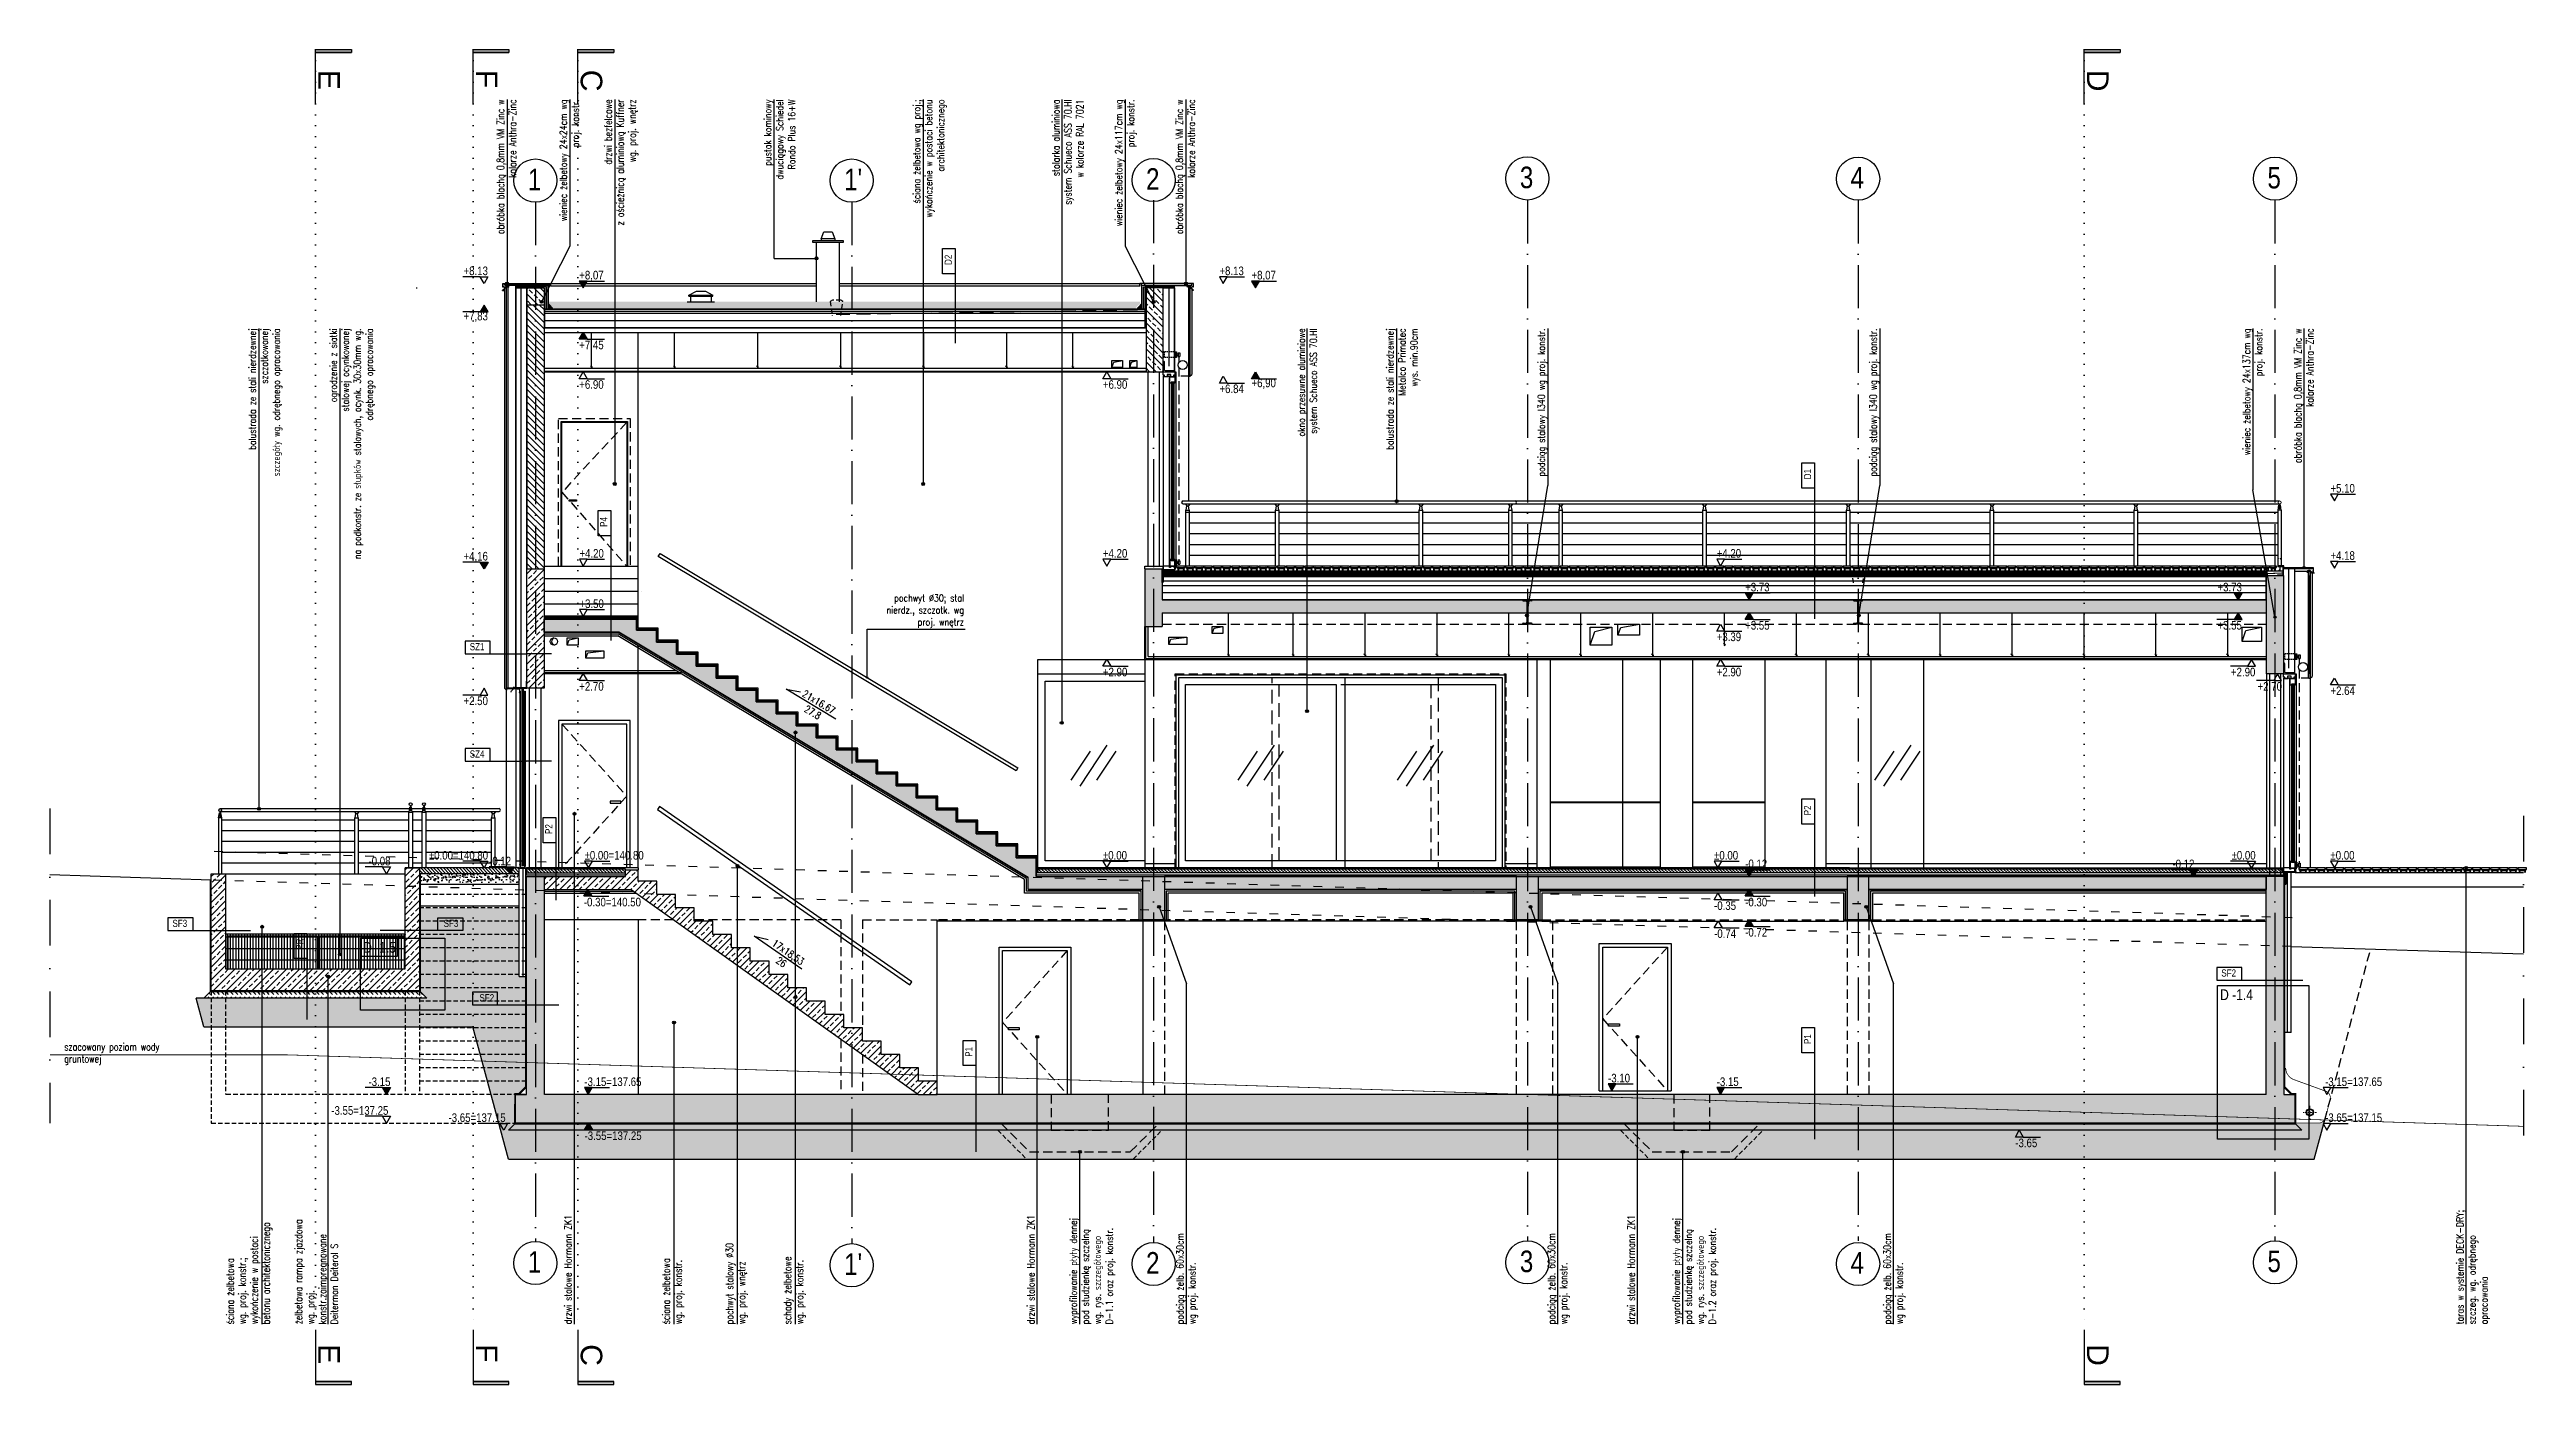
# Model space of a CAD drawing. Header units: millimetres. Extents: x 58205 to 122423, y 1055 to 94479.
# Drawn here: x 68170 to 71615, y 18461 to 20318 of the extents above; entities that cross this region are included whole.
import ezdxf

# ---------------------------------------------------------------- set-up
doc = ezdxf.new("R2010")
doc.units = ezdxf.units.MM
for name, pattern in [('0707_PB_080619_gn_xref$0$ACAD_ISO10W100', [18, 12, -3, 0, -3]), ('_DOT___DASH', [0.335239, 0.176389, -0.088194, 0.0001, -0.070556]), ('ACAD_ISO03W100', [30, 12, -18]), ('ACAD_ISO07W100', [3, 0, -3]), ('ACAD_ISO10W100', [18, 12, -3, 0, -3]), ('AUDIT_D_080509132939-0', [0]), ('DASHDOT', [25.4, 12.7, -6.35, 0, -6.35]), ('DASHED', [0.75, 0.5, -0.25]), ('HIDDEN', [9.525, 6.35, -3.175])]:
    doc.linetypes.add(name, pattern=pattern)
for name, color, linetype in [('+48_CIENKIE', 253, 'Continuous'), ('+48_DRENAŻ', 1, 'AUDIT_D_080509132939-0'), ('+48_HACZE', 253, 'Continuous'), ('+48_IZOLACJE', 4, 'Continuous'), ('+48_KOTY', 3, 'Continuous'), ('+48_MEBLE', 251, 'Continuous'), ('+48_OPISY', 3, 'Continuous'), ('+48_OPISY_ŚCIAN', 3, 'Continuous'), ('+48_OSIE', 8, 'Continuous'), ('+48_POSADZKA', 4, 'Continuous'), ('+48_PRZEKRÓJ', 1, 'Continuous'), ('+48_SCHODY', 2, 'Continuous'), ('+48_SCIANY', 1, 'Continuous'), ('+48_STOLARKA_DRZWI', 3, 'Continuous'), ('+48_STOLARKA_OKNA', 3, 'Continuous'), ('+48_SUFITY_PODWIESZANE', 4, 'Continuous'), ('+48_WEŁNA', 252, 'Continuous'), ('+48_WIDOK', 5, 'Continuous'), ('+48_ŻELBET', 242, 'Continuous'), ('1', 7, 'Continuous'), ('1_CIENKA', 252, 'Continuous'), ('_przerywane', 8, 'DASHED'), ('SCHODY_', 2, 'Continuous'), ('WYMIARY', 6, 'Continuous')]:
    doc.layers.add(name, color=color, linetype=linetype)
for name, color, linetype, lineweight in [('+48_PRZERYWANA', 6, 'ACAD_ISO03W100', 13), ('m1-działowe', 3, 'Continuous', 13), ('SL', 4, 'Continuous', 25)]:
    doc.layers.add(name, color=color, linetype=linetype, lineweight=lineweight)
doc.styles.get("Standard").update_dxf_attribs({"font": 'ARIAL.TTF'})
doc.styles.add('WRP_ARIAL', font='ARIAL.TTF', dxfattribs={"width": 0.8})
doc.styles.add('wymiary', font='romans.shx', dxfattribs={"width": 0.8})
doc.linetypes.add('BATTING', pattern='A,0.00254,-2.54,[134,ltypeshp.shx,S=2.54,R=0,X=-2.54,Y=0],-5.08,[134,ltypeshp.shx,S=2.54,R=180,X=2.54,Y=0],-2.54', length=10.16254)
doc.linetypes.add('ZIGZAG', pattern='A,0.00254,-5.08,[131,ltypeshp.shx,S=5.08,R=0,X=-5.08,Y=0],-10.16,[131,ltypeshp.shx,S=5.08,R=180,X=5.08,Y=0],-5.08', length=20.32254)
pattern_1 = [(45, (5e-05, 4528.683), (-8.9802561, 8.9802561), []), (45, (8.98, 4528.683), (-8.9802561, 8.9802561), [6.35, -3.175])]
pattern_2 = [(135, (5e-05, 12723.3625), (-6.28617928, 4e-16), [4.445, -4.445])]
pattern_3 = [(135, (5e-05, 4528.6835), (-2.24506403, -2.24506403), [])]

msp = doc.modelspace()

# ---------------------------------------------------------------- texts
at = {"layer": '+48_OPISY', "rotation": 90, "style": 'WRP_ARIAL'}
for s, insert, char_height, width, attachment_point in [('{\\Fromans|c238;obróbka blachą 0,8mm VM Zinc w kolorze Anthra-Zinc}', (68791.969, 20248.434), 10, 211.54286, 3), ('{\\Fromans|c238;wieniec żelbetowy 24x24cm wg proj. konstr.}', (68879.409, 20248.434), 10, 211.54286, 3), ('{\\Fromans|c238;\\H1.905x;drzwi bezfelcowe\\Pz ościeżnicą aluminiową Kuffner\\Pwg. proj. wnętrz}', (68941.727, 20248.434), 5.25, 211.54286, 3), ('{\\Fromans|c238;pustak kominowy\\Pdwuciągowy Schiedel\\PRondo Plus 16+W}', (69163.64, 20248.434), 10, 151.4301, 3), ('{\\Fromans|c238;\\H1.905x;ściana żelbetowa wg proj.; wykończenie w postaci betonu architektonicznego}', (69370.911, 20248.434), 5.25, 211.54286, 3), ('{\\Fromans|c238;\\H1.905x;stolarka aluminiowa\\Psystem Schueco ASS 70.HI\\Pw kolorze RAL 7021}', (69564.54, 20248.434), 5.25, 211.54286, 3), ('{\\Fromans|c238;wieniec żelbetowy 24x117cm wg proj. konstr.}', (69651.881, 20248.434), 10, 211.54286, 3), ('{\\Fromans|c238;obróbka blachą 0,8mm VM Zinc w kolorze Anthra-Zinc}', (69736.357, 20248.434), 10, 211.54286, 3), ('{\\Fromans|c238;\\H1.905x;balustrada ze stali nierdzewnej szczotkowanej\\Pszczegóły wg. odrębnego opracowania}', (68446.776, 19929.863), 5.25, 211.54286, 3), ('{\\Fromans|c238;ogrodzenie z siatki\\Pstalowej ocynkowanej\\Pna podkonstr. ze słupków stalowych, ocynk. 30x30mm wg. odrębnego opracowania}', (68559.415, 19929.863), 10, 359.75438, 3), ('{\\Fromans|c238;\\H1.905x;okno przesuwne aluminiowe\\Psystem Schueco ASS 70.HI}', (69906.063, 19929.863), 5.25, 211.54286, 3), ('{\\Fromans|c238;\\H1.905x;balustrada ze stali nierdzewnej \\H0.99988x;Metalco Primatec\\Pwys. min.90cm}', (70029.443, 19929.863), 5.25, 211.54286, 3), ('{\\Fromans|c238;podciąg stalowy I340 wg proj. konstr.}', (70239.813, 19929.863), 10, 211.54286, 3), ('{\\Fromans|c238;podciąg stalowy I340 wg proj. konstr.}', (70701.455, 19929.863), 10, 211.54286, 3), ('{\\Fromans|c238;wieniec żelbetowy 24x137cm wg proj. konstr.}', (71220.925, 19929.863), 10, 219.08533, 3), ('{\\Fromans|c238;obróbka blachą 0,8mm VM Zinc w kolorze Anthra-Zinc}', (71292.211, 19929.863), 10, 219.08533, 3), ('{\\Fromans|c238;ściana żelbetowa\\Pwg. proj. konstr.; wykończenie w postaci betonu architektonicznego}', (68479.246, 18544.558), 10, 170.72216, 7), ('{\\Fromans|c238;żelbetowa rampa zjazdowa \\Pwg. proj. konstr.zaimpregnowane Deiterman Deiterol S}', (68570.908, 18544.558), 10, 170.72216, 7), ('{\\Fromans|c238;\\H1.905x;drzwi stalowe Hormann ZK1 }', (68885.96, 18544.558), 5.25, 170.72216, 1), ('{\\Fromans|c238;\\H1.905x;drzwi stalowe Hormann ZK1 }', (69529.782, 18544.558), 5.25, 170.72216, 1), ('{\\Fromans|c238;\\H1.905x;wyprofilowanie płyty dennej\\Ppod studzienkę szczelną\\Pwg. rys. szczegółowego D-1.1 oraz proj. konstr.}', (69588.85, 18544.558), 5.25, 170.72216, 1), ('{\\Fromans|c238;\\H1.905x;drzwi stalowe Hormann ZK1 }', (70364.782, 18544.558), 5.25, 170.72216, 1), ('{\\Fromans|c238;\\H1.905x;wyprofilowanie płyty dennej\\Ppod studzienkę szczelną\\Pwg. rys. szczegółowego D-1.2 oraz proj. konstr.}', (70427.728, 18544.558), 5.25, 170.72216, 1), ('{\\Fromans|c238;\\H1.905x;taras w systemie DECK-DRY; szczeg. wg. odrębnego opracowania}', (71517.906, 18544.558), 5.25, 196.76041, 1), ('{\\Fromans|c238;\\H1.905x;pochwyt stalowy %%C30\\Pwg. proj. wnętrz}', (69140.564, 18544.558), 5.25, 170.72216, 7), ('{\\Fromans|c238;podciąg żelb. 60x30cm \\Pwg proj. konstr.}', (69737.253, 18544.558), 10, 170.72216, 1), ('{\\Fromans|c238;podciąg żelb. 60x30cm \\Pwg proj. konstr.}', (70253.977, 18544.558), 10, 170.72216, 1), ('{\\Fromans|c238;podciąg żelb. 60x30cm \\Pwg proj. konstr.}', (70721.031, 18544.558), 10, 170.72216, 1), ('{\\Fromans|c238;\\H1.905x;ściana żelbetowa \\Pwg. proj. konstr.}', (69052.34, 18544.558), 5.25, 170.72216, 7), ('{\\Fromans|c238;\\H1.905x;schody żelbetowe \\Pwg. proj. konstr.}', (69221.168, 18544.558), 5.25, 170.72216, 7)]:
    msp.add_mtext(s, dxfattribs=dict(at, insert=insert, char_height=char_height, width=width, attachment_point=attachment_point))
at = {"layer": '+48_OPISY', "style": 'WRP_ARIAL'}
for s, insert, char_height, width, attachment_point in [('{\\Fromans|c238;pochwyt %%C30; stal nierdz., szczotk. wg proj. wnętrz}', (69441.755, 19513.29), 10, 139.30079, 9), ('{\\f@Arial Unicode MS|b0|i0|c238|p34;D -1.5}', (68605.906, 19076.458), 15, 117.46917, 1), ('{\\f@Arial Unicode MS|b0|i0|c238|p34;D -1.4}', (71189.193, 19010.616), 15, 117.46917, 1), ('{\\Fromans|c238;\\H1.905x;szacowany poziom wody gruntowej}', (68190.139, 18905.55), 5.25, 170.72216, 7)]:
    msp.add_mtext(s, dxfattribs=dict(at, insert=insert, char_height=char_height, width=width, attachment_point=attachment_point))
at = {"layer": '+48_OPISY', "ltscale": 5}
for tag, p in [('E', (68543.516, 20289.816)), ('F', (68762.766, 20289.816)), ('C', (68908.548, 20289.816)), ('D', (71004.016, 20289.816)), ('E', (68543.516, 18516.947)), ('F', (68762.766, 18516.947)), ('C', (68908.548, 18516.947)), ('D', (71004.016, 18516.947))]:
    msp.add_attdef(tag, p, 'A', height=30, rotation=270, dxfattribs=at)
at = {"layer": '+48_SCHODY', "char_height": 7.5, "width": 164.86678, "attachment_point": 2, "style": 'wymiary'}
for s, insert, rotation in [('{\\H1.333x;21x16.67\\P27.8}', (69242.399, 19414.503), 329.056454), ('{\\H1.333x;17x18,53\\P26}', (69199.989, 19066.295), 325.222169)]:
    msp.add_mtext(s, dxfattribs=dict(at, insert=insert, rotation=rotation))

# ---------------------------------------------------------------- blocks, each defined once
blk = doc.blocks.new('SCIANA')
at = {"layer": '+48_OPISY_ŚCIAN', "ltscale": 5}
blk.add_line((-25, 0), (25, 0), dxfattribs=at)
blk.add_lwpolyline([(-60, 0), (-25, 0), (-25, 17.5), (-60, 17.5)], close=True, dxfattribs=at)
at = {"layer": '+48_OPISY_ŚCIAN', "ltscale": 5, "style": 'WRP_ARIAL', "width": 0.8}
blk.add_attdef('TYP', (-53.6, 4.8), '', height=10, dxfattribs=at)
blk = doc.blocks.new('OZN_OSI')
at = {"layer": '+48_OSIE', "linetype": 'Continuous', "ltscale": 5}
blk.add_circle((0, -30), 30, dxfattribs=at)
at = {"layer": '+48_OSIE', "linetype": 'Continuous', "ltscale": 5, "style": 'WRP_ARIAL', "width": 0.8}
blk.add_attdef('NR', (-23.3, -43.5), '', height=30, dxfattribs=at)
blk = doc.blocks.new('koty')
at = {"layer": '+48_KOTY', "color": 3, "ltscale": 5}
blk.add_line((70403.2, 11225), (70423.2, 11225), dxfattribs=at)
blk.add_lwpolyline([(70398.6, 11217.1), (70403.2, 11225), (70394.1, 11225)], close=True, dxfattribs=at)
at = {"layer": '+48_KOTY', "color": 3, "style": 'WRP_ARIAL', "width": 0.8}
blk.add_attdef('POZIOM', (70403.2, 11226.8), '', height=10, dxfattribs=at)
blk = doc.blocks.new('A$C6D9607FD')
at = {"layer": '+48_PRZEKRÓJ', "color": 251}
for p, q in [((137, 340), (0, 340)), ((0, 340), (0, 337)), ((0, 0), (0, 3)), ((11, 325), (56, 319)), ((11, 15), (56, 21)), ((62, 311), (62, 29)), ((75, 311), (75, 29)), ((126, 325), (81, 319)), ((126, 15), (81, 21)), ((137, 340), (137, 337)), ((137, 0), (137, 3)), ((137, 0), (0, 0)), ((137, 0), (0, 0))]:
    blk.add_line(p, q, dxfattribs=at)
for centre, radius, start, end in [((12, 337), 12.2, 180, 262.0304), ((12, 3), 12.2, 97.9696, 180), ((55, 311), 7.3, 0, 82.0304), ((55, 29), 7.3, 277.9696, 0), ((82, 311), 7.3, 97.9696, 180), ((82, 29), 7.3, 180, 262.0304), ((125, 337), 12.2, 277.9696, 0), ((125, 3), 12.2, 0, 82.0304)]:
    blk.add_arc(centre, radius, start, end, dxfattribs=at)

# ---------------------------------------------------------------- hatches: boundary and pattern name
at = {"layer": '+48_CIENKIE'}
h = msp.add_hatch(dxfattribs=at)
h.set_pattern_fill('GRATE', color=256, scale=5, angle=90, style=0)
h.set_pattern_definition([(90, (5e-05, 2351.1803), (-3.96875, 5e-15), []), (180, (5e-05, 2351.18), (-2e-14, -15.875), [])])
h.paths.add_polyline_path([(68414.484, 19039.201), (68664.488, 19039.201), (68664.488, 19087.451), (68414.484, 19087.451)])
at = {"layer": '+48_DRENAŻ', "linetype": 'Continuous', "ltscale": 10}
h = msp.add_hatch(color=5, dxfattribs=at)
h.paths.add_polyline_path([(71308.984, 18839.451, -0.46351218), (71314.806, 18844.383), (71314.71, 18843.803, 0.46351218), (71309.572, 18839.451, 1), (71318.395, 18839.451, 0.24226353), (71316.547, 18843.041), (71316.889, 18843.52, -0.24226353), (71318.984, 18839.451, -1)], flags=17)
h.paths.add_polyline_path([(71308.984, 18839.451, -0.72970182), (71318.053, 18842.356), (71317.574, 18842.015, 0.72970182), (71309.572, 18839.451, 1), (71318.395, 18839.451, 0.04135814), (71318.335, 18840.177), (71318.915, 18840.274, -0.04135814), (71318.984, 18839.451, -1)], flags=0)
h.paths.add_polyline_path([(71309.052, 18838.628), (71309.632, 18838.725, 0.84696422), (71318.335, 18838.725), (71318.915, 18838.628, -0.84696422)])
h.paths.add_polyline_path([(71308.984, 18839.451, -0.04135814), (71309.052, 18840.274), (71309.632, 18840.177, 0.04135814), (71309.572, 18839.451, 1), (71318.395, 18839.451, 0.72970182), (71310.393, 18842.015), (71309.914, 18842.356, -0.72970182), (71318.984, 18839.451, -1)], flags=0)
h.paths.add_polyline_path([(71308.984, 18839.451, -0.24226353), (71311.078, 18843.52), (71311.42, 18843.041, 0.24226353), (71309.572, 18839.451, 1), (71318.395, 18839.451, 0.46351218), (71313.257, 18843.803), (71313.161, 18844.383, -0.46351218), (71318.984, 18839.451, -1)], flags=17)
at = {"layer": '+48_HACZE'}
h = msp.add_hatch(dxfattribs=at)
h.set_pattern_fill('ANSI33', color=256, scale=2, style=0)
h.set_pattern_definition([(315, (63181.725, 86336.455), (8.9802561, 8.9802561), []), (315, (63181.725, 86327.475), (8.980256, 8.980256), [6.35, -3.175])])
h.paths.add_polyline_path([(68845.484, 19962.451), (68857.484, 19962.451), (68857.484, 19986.451), (68845.484, 19986.451)])
h.paths.add_polyline_path([(68833.484, 19962.451), (68845.484, 19962.451), (68845.484, 19986.451), (68833.484, 19986.451)])
h = msp.add_hatch(dxfattribs=at)
h.set_pattern_fill('ANSI33', color=256, scale=2, angle=90, style=0)
h.set_pattern_definition([(135, (1.5, 4138.952), (-8.9802561, -8.9802561), []), (135, (1.5, 4147.932), (-8.9802561, -8.9802561), [6.35, -3.175])])
h.paths.add_polyline_path([(69706.984, 19986.451), (69694.984, 19986.451), (69694.984, 19869.451), (69706.984, 19869.451)])
h.paths.add_polyline_path([(69706.984, 19869.451), (69718.984, 19869.451), (69718.984, 19986.451), (69706.984, 19986.451)])
h = msp.add_hatch(dxfattribs=at)
h.set_pattern_fill('ANSI31', color=256, scale=2, angle=90, style=0)
h.set_pattern_definition([(135, (5e-05, 4138.9516), (-4.49012806, -4.49012806), [])])
h.paths.add_polyline_path([(68857.484, 19962.451), (68833.484, 19962.451), (68833.484, 19595.451), (68857.484, 19595.451)])
h = msp.add_hatch(dxfattribs=at)
h.set_pattern_fill('HEX', color=256, scale=0.5, angle=45, style=0)
h.set_pattern_definition([(45, (5e-05, 4148.9516), (-1.94428202, 1.94428202), [1.5875, -3.175]), (165, (5e-05, 4148.9516), (-0.71165661, -2.65593863), [1.5875, -3.175]), (105, (1.1226, 4150.074), (-2.65593863, -0.71165661), [1.5875, -3.175])])
h.paths.add_polyline_path([(69686.484, 19966.951), (69429.563, 19966.951), (69429.563, 19957.951), (69680.232, 19957.951), (69686.484, 19964.475)])
h.paths.add_polyline_path([(69429.563, 19966.951), (69285.484, 19966.951), (69285.484, 19957.951), (69429.563, 19957.951)])
h.paths.add_polyline_path([(69255.819, 19966.951), (68864.484, 19966.951), (68864.484, 19964.475), (68870.735, 19957.951), (69257.019, 19957.951)])
h.paths.add_polyline_path([(69285.484, 19966.951), (69273.004, 19966.951), (69271.794, 19957.951), (69285.484, 19957.951)])
h.paths.add_polyline_path([(69273.004, 19966.951), (69255.819, 19966.951), (69257.019, 19957.951), (69271.794, 19957.951)])
at = {"layer": '+48_HACZE', "linetype": 'Continuous'}
h = msp.add_hatch(dxfattribs=at)
h.set_pattern_fill('ANSI33', color=256, scale=2, style=0)
h.set_pattern_definition(pattern_1)
h.paths.add_polyline_path([(68845.484, 19595.451), (68833.484, 19595.451), (68833.484, 19588.951), (68833.484, 19588.951), (68833.484, 19576.451), (68833.484, 19576.451), (68833.484, 19468.951), (68833.484, 19468.951), (68833.484, 19456.451), (68833.484, 19456.451), (68833.484, 19439.451), (68833.484, 19439.451), (68833.484, 19429.451), (68845.484, 19429.451)])
h.paths.add_polyline_path([(68857.484, 19595.451), (68845.484, 19595.451), (68845.484, 19429.451), (68857.484, 19429.451)])
h = msp.add_hatch(dxfattribs=at)
h.set_pattern_fill('ANSI33', color=256, scale=2, style=0)
h.set_pattern_definition([(45, (5e-05, 12723.362), (-8.9802561, 8.9802561), []), (45, (8.98, 12723.362), (-8.9802561, 8.9802561), [6.35, -3.175])])
edge = h.paths.add_edge_path()
edge.add_line((71253.484, 19449.451), (71277.484, 19449.451))
edge.add_line((71277.484, 19449.451), (71277.484, 19586.451))
edge.add_line((71277.484, 19586.451), (71253.484, 19586.451))
edge.add_line((71253.484, 19586.451), (71253.484, 19552.451))
edge.add_line((71253.484, 19552.451), (69717.484, 19553.447))
edge.add_line((69717.484, 19553.447), (69717.484, 19595.451))
edge.add_line((69717.484, 19595.451), (69693.484, 19595.451))
edge.add_line((69693.484, 19595.451), (69693.484, 19515.451))
edge.add_line((69693.484, 19515.451), (69717.484, 19515.451))
edge.add_line((69717.484, 19515.451), (69717.484, 19534.451))
edge.add_line((69717.484, 19534.451), (71253.484, 19534.451))
edge.add_line((71253.484, 19534.451), (71253.484, 19449.451))
h = msp.add_hatch(dxfattribs=at)
h.set_pattern_fill('ANSI33', color=256, scale=2, style=0)
h.set_pattern_definition(pattern_1)
h.paths.add_polyline_path([(68857.484, 19507.451), (68857.484, 19525.451), (68985.984, 19525.451), (68985.984, 19510.284), (69013.784, 19510.284), (69013.784, 19493.618), (69041.584, 19493.618), (69041.584, 19476.951), (69069.384, 19476.951), (69069.384, 19460.284), (69097.184, 19460.284), (69097.184, 19443.618), (69124.984, 19443.618), (69124.984, 19426.951), (69152.784, 19426.951), (69152.784, 19410.284), (69180.584, 19410.284), (69180.584, 19393.618), (69208.384, 19393.618), (69208.384, 19376.951), (69236.184, 19376.951), (69236.184, 19360.284), (69263.984, 19360.284), (69263.984, 19343.618), (69291.784, 19343.618), (69291.784, 19326.951), (69319.584, 19326.951), (69319.584, 19310.284), (69347.384, 19310.284), (69347.384, 19293.618), (69375.184, 19293.618), (69375.184, 19276.951), (69402.984, 19276.951), (69402.984, 19260.284), (69430.784, 19260.284), (69430.784, 19243.618), (69458.584, 19243.618), (69458.584, 19226.951), (69486.384, 19226.951), (69486.384, 19210.284), (69514.184, 19210.284), (69514.184, 19193.618), (69541.984, 19193.618), (69541.984, 19167.451), (71252.984, 19167.451), (71252.984, 19149.451), (70700.484, 19149.451), (70700.484, 19107.451), (70670.484, 19107.451), (70670.484, 19149.451), (70240.484, 19149.451), (70240.484, 19107.451), (70210.484, 19107.451), (70210.484, 19149.451), (69720.484, 19149.451), (69720.484, 19107.451), (69690.484, 19107.451), (69690.484, 19149.451), (69530.984, 19149.451), (69530.984, 19166.056), (68961.538, 19507.451)])
h = msp.add_hatch(dxfattribs=at)
h.set_pattern_fill('ANSI33', color=256, scale=2, style=0)
h.set_pattern_definition(pattern_1)
h.paths.add_polyline_path([(68684.484, 19179.451), (68684.484, 19008.424), (68394.484, 19008.424), (68394.484, 19171.451), (68414.484, 19171.451), (68414.484, 19039.201), (68664.488, 19039.201), (68664.488, 19179.451)])
at = {"layer": '+48_HACZE'}
h = msp.add_hatch(dxfattribs=at)
h.set_pattern_fill('ANSI31', color=256, angle=90, style=0)
h.set_pattern_definition(pattern_3)
h.paths.add_polyline_path([(68684.484, 19179.451), (68684.484, 19171.451), (68822.984, 19171.451), (68822.984, 19179.451)])
at = {"layer": '+48_HACZE', "ltscale": 0.3}
h = msp.add_hatch(dxfattribs=at)
h.set_pattern_fill('AR-SAND', color=256, scale=0.15, style=0)
h.set_pattern_definition([(37.5, (5e-05, 12723.3625), (-0.2400047, 7.34119856), [0, -5.7912, 0, -6.477, 0, -6.19125]), (7.5, (5e-05, 12723.362), (6.7428492, 10.7523765), [0, -3.1242, 0, -5.2197, 0, -2.00025]), (327.5, (-4.686, 12723.3625), (11.86488555, 0.02155777), [0, -1.905, 0, -6.858, 0, -8.9535]), (317.5, (-4.686, 12723.362), (11.4533468, 3.3439398), [0, -0.9525, 0, -4.4958, 0, -5.1435])])
h.paths.add_polyline_path([(68685.984, 19160.922), (68685.984, 19159.451), (68822.984, 19159.451), (68822.984, 19160.922)])
h.paths.add_polyline_path([(68822.984, 19171.451), (68685.984, 19171.451), (68685.984, 19160.922), (68822.984, 19160.922)])
at = {"layer": '+48_HACZE', "linetype": 'Continuous'}
h = msp.add_hatch(dxfattribs=at)
h.set_pattern_fill('ANSI33', color=256, scale=2, style=0)
h.set_pattern_definition(pattern_1)
h.paths.add_polyline_path([(71252.984, 19167.451), (71277.984, 19167.451), (71277.984, 18864.451), (71292.984, 18864.451), (71292.984, 18824.451), (68817.984, 18824.451), (68817.984, 18864.451), (68832.984, 18864.451), (68832.984, 19167.451), (68857.984, 19167.451), (68857.984, 18864.451), (71252.984, 18864.451)])
at = {"layer": '+48_HACZE'}
h = msp.add_hatch(dxfattribs=at)
h.set_pattern_fill('ANSI31', color=256, angle=90, style=0)
h.set_pattern_definition([(135, (5e-05, 4528.6835), (-2.24506403, -2.24506403), [])])
h.paths.add_polyline_path([(68970.984, 19176.951), (68970.984, 19177.951), (68904.515, 19177.951), (68904.515, 19172.451), (68970.984, 19172.451)])
h.paths.add_polyline_path([(68899.861, 19177.951), (68845.484, 19177.951), (68845.484, 19172.451), (68899.861, 19172.451)])
h.paths.add_polyline_path([(68845.484, 19177.951), (68832.984, 19177.951), (68832.984, 19172.451), (68845.484, 19172.451)])
at = {"layer": '+48_HACZE', "linetype": 'Continuous'}
h = msp.add_hatch(dxfattribs=at)
h.set_pattern_fill('ANSI33', color=256, scale=2, style=0)
h.set_pattern_definition(pattern_1)
h.paths.add_polyline_path([(68988.484, 19176.951), (68970.984, 19176.951), (68970.984, 19167.451), (68857.984, 19167.451), (68857.984, 19149.451), (68978.733, 19149.451), (69378.638, 18864.451), (69404.484, 18864.451), (69404.484, 18882.98), (69378.484, 18882.98), (69378.484, 18901.51), (69352.484, 18901.51), (69352.484, 18920.039), (69326.484, 18920.039), (69326.484, 18938.569), (69300.484, 18938.569), (69300.484, 18957.098), (69274.484, 18957.098), (69274.484, 18975.627), (69248.484, 18975.627), (69248.484, 18994.157), (69222.484, 18994.157), (69222.484, 19012.686), (69196.484, 19012.686), (69196.484, 19031.216), (69170.484, 19031.216), (69170.484, 19049.745), (69144.484, 19049.745), (69144.484, 19068.274), (69118.484, 19068.274), (69118.484, 19086.804), (69092.484, 19086.804), (69092.484, 19105.333), (69066.484, 19105.333), (69066.484, 19123.863), (69040.484, 19123.863), (69040.484, 19142.392), (69014.484, 19142.392), (69014.484, 19160.922), (68988.484, 19160.922)])
at = {"layer": '+48_HACZE'}
h = msp.add_hatch(dxfattribs=at)
h.set_pattern_fill('ANSI31', color=256, angle=90, style=0)
h.set_pattern_definition(pattern_3)
h.paths.add_polyline_path([(69543.984, 19177.951), (71275.984, 19177.951), (71275.984, 19172.451), (69543.984, 19172.451)])
at = {"layer": '+48_HACZE', "ltscale": 0.15}
h = msp.add_hatch(dxfattribs=at)
h.set_pattern_fill('AR-SAND', color=256, scale=0.5, style=0)
h.set_pattern_definition([(37.5, (5e-05, 4528.683), (-0.8000156, 24.470662), [0, -19.304, 0, -21.59, 0, -20.6375]), (7.5, (5e-05, 4528.683), (22.476164, 35.841255), [0, -10.414, 0, -17.399, 0, -6.6675]), (327.5, (-15.62, 4528.683), (39.5496185, 0.071859), [0, -6.35, 0, -22.86, 0, -29.845]), (317.5, (-15.62, 4528.683), (38.177823, 11.146466), [0, -3.175, 0, -14.986, 0, -17.145])])
h.paths.add_polyline_path([(71334.746, 18828.842), (71334.187, 18828.86, -0.24936379), (71325.896, 18824.451), (71312.657, 18824.451), (71312.657, 18802.01), (71265.484, 18802.01), (71265.484, 18774.451), (71320.171, 18774.451)])
h.paths.add_polyline_path([(71312.657, 18824.451), (71293.984, 18824.451), (71293.984, 18823.451), (71302.984, 18814.451), (71265.484, 18814.451), (71265.484, 18802.01), (71312.657, 18802.01)])
h.paths.add_polyline_path([(71265.484, 18814.451), (71185.332, 18814.451), (71185.332, 18802.01), (71265.484, 18802.01)], flags=17)
h.paths.add_polyline_path([(71265.484, 18802.01), (71185.332, 18802.01), (71185.332, 18814.451), (70685.484, 18814.451), (70685.484, 18774.451), (71265.484, 18774.451)])
h.paths.add_polyline_path([(70685.484, 18814.451), (70553.376, 18814.451), (70513.376, 18774.451), (70685.484, 18774.451)])
h.paths.add_polyline_path([(70539.234, 18814.451), (70479.234, 18814.451), (70479.234, 18814.451), (70429.234, 18814.451), (70369.234, 18814.451), (70399.234, 18784.451), (70509.234, 18784.451)], flags=17)
h.paths.add_polyline_path([(70553.376, 18814.451), (70539.234, 18814.451), (70509.234, 18784.451), (70399.234, 18784.451), (70369.234, 18814.451), (70355.091, 18814.451), (70395.091, 18774.451), (70513.376, 18774.451)])
h.paths.add_polyline_path([(70355.091, 18814.451), (70225.484, 18814.451), (70225.484, 18774.451), (70395.091, 18774.451)])
h.paths.add_polyline_path([(70225.484, 18814.451), (69717.126, 18814.451), (69705.484, 18802.809), (69705.484, 18774.451), (70225.484, 18774.451)])
h.paths.add_polyline_path([(69705.484, 18802.809), (69677.126, 18774.451), (69705.484, 18774.451)])
h.paths.add_polyline_path([(69705.484, 18802.809), (69705.484, 18814.451), (69702.984, 18814.451), (69672.984, 18784.451), (69532.984, 18784.451), (69502.984, 18814.451), (69488.841, 18814.451), (69528.841, 18774.451), (69677.126, 18774.451)])
h.paths.add_polyline_path([(69717.126, 18814.451), (69705.484, 18814.451), (69705.484, 18802.809)])
h.paths.add_polyline_path([(69702.984, 18814.451), (69642.984, 18814.451), (69642.984, 18814.451), (69562.984, 18814.451), (69502.984, 18814.451), (69532.984, 18784.451), (69672.984, 18784.451)], flags=17)
h.paths.add_polyline_path([(69488.841, 18814.451), (69285.484, 18814.451), (69285.484, 18774.451), (69528.841, 18774.451)])
h.paths.add_polyline_path([(69285.484, 18814.451), (68845.484, 18814.451), (68845.484, 18774.451), (69285.484, 18774.451)])
h.paths.add_polyline_path([(68845.484, 18814.451), (68807.984, 18814.451), (68816.965, 18823.432), (68816.965, 18824.451), (68794.586, 18824.451), (68807.984, 18774.451), (68845.484, 18774.451)])
h.paths.add_polyline_path([(68816.984, 18864.451), (68783.868, 18864.451), (68794.586, 18824.451), (68816.965, 18824.451)])
h.paths.add_polyline_path([(68831.984, 18882.98), (68778.903, 18882.98), (68783.868, 18864.451), (68816.984, 18864.451), (68816.984, 18865.451), (68822.569, 18865.451), (68831.984, 18874.865)])
h.paths.add_polyline_path([(68831.984, 18901.51), (68773.938, 18901.51), (68778.903, 18882.98), (68831.984, 18882.98)])
h.paths.add_polyline_path([(68831.984, 18908.837), (68771.457, 18910.772), (68773.938, 18901.51), (68831.984, 18901.51)])
h.paths.add_polyline_path([(68831.984, 18920.039), (68768.973, 18920.039), (68771.457, 18910.772), (68831.984, 18908.837)])
h.paths.add_polyline_path([(68831.984, 18938.569), (68764.008, 18938.569), (68768.973, 18920.039), (68831.984, 18920.039)])
h.paths.add_polyline_path([(68831.984, 18957.098), (68759.043, 18957.098), (68764.008, 18938.569), (68831.984, 18938.569)])
h.paths.add_polyline_path([(68831.984, 18975.627), (68684.484, 18975.627), (68684.484, 18958.424), (68758.688, 18958.424), (68759.043, 18957.098), (68831.984, 18957.098)])
h.paths.add_polyline_path([(68831.984, 18994.157), (68719.517, 18994.157), (68719.517, 18981.501), (68684.484, 18981.501), (68684.484, 18975.627), (68831.984, 18975.627)])
h.paths.add_polyline_path([(68831.984, 19012.686), (68719.517, 19012.686), (68719.517, 18994.157), (68831.984, 18994.157)])
h.paths.add_polyline_path([(68831.984, 19028.484), (68822.984, 19028.484), (68822.984, 19031.216), (68719.517, 19031.216), (68719.517, 19012.686), (68831.984, 19012.686)])
h.paths.add_polyline_path([(68822.984, 19049.745), (68719.517, 19049.745), (68719.517, 19031.216), (68822.984, 19031.216)])
h.paths.add_polyline_path([(68822.984, 19068.274), (68719.517, 19068.274), (68719.517, 19049.745), (68822.984, 19049.745)])
h.paths.add_polyline_path([(68822.984, 19086.804), (68685.484, 19086.804), (68685.484, 19081.613), (68719.517, 19081.613), (68719.517, 19068.274), (68822.984, 19068.274)])
h.paths.add_polyline_path([(68822.984, 19105.333), (68685.484, 19105.333), (68685.484, 19086.804), (68822.984, 19086.804)])
h.paths.add_polyline_path([(68822.984, 19123.863), (68685.484, 19123.863), (68685.484, 19105.333), (68822.984, 19105.333)])
h.paths.add_polyline_path([(68719.517, 19081.613), (68685.484, 19081.613), (68685.484, 19068.274), (68719.517, 19068.274)])
h.paths.add_polyline_path([(68719.517, 19068.274), (68685.484, 19068.274), (68685.484, 19049.745), (68719.517, 19049.745)])
h.paths.add_polyline_path([(68719.517, 19049.745), (68685.484, 19049.745), (68685.484, 19031.216), (68719.517, 19031.216)])
h.paths.add_polyline_path([(68719.517, 19031.216), (68685.484, 19031.216), (68685.484, 19012.686), (68719.517, 19012.686)])
h.paths.add_polyline_path([(68719.517, 19012.686), (68685.484, 19012.686), (68685.484, 19007.424), (68694.484, 18998.424), (68684.484, 18998.424), (68684.484, 18994.157), (68719.517, 18994.157)])
h.paths.add_polyline_path([(68719.517, 18994.157), (68684.484, 18994.157), (68684.484, 18981.501), (68719.517, 18981.501)], flags=17)
h.paths.add_polyline_path([(68684.484, 18981.501), (68664.484, 18981.501), (68664.484, 18958.424), (68684.484, 18958.424)])
h.paths.add_polyline_path([(68684.484, 18998.424), (68664.484, 18998.424), (68664.484, 18981.501), (68684.484, 18981.501)])
h.paths.add_polyline_path([(68664.484, 18998.424), (68602.044, 18998.424), (68602.044, 18981.501), (68664.484, 18981.501)])
h.paths.add_polyline_path([(68664.484, 18981.501), (68602.044, 18981.501), (68602.044, 18998.424), (68414.484, 18998.424), (68414.484, 18958.424), (68664.484, 18958.424)])
h.paths.add_polyline_path([(68414.484, 18998.424), (68394.484, 18998.424), (68394.484, 18958.424), (68414.484, 18958.424)])
h.paths.add_polyline_path([(68394.484, 18998.424), (68384.484, 18998.424), (68373.766, 18998.424), (68384.484, 18958.424), (68394.484, 18958.424)])
at = {"layer": '+48_HACZE'}
h = msp.add_hatch(dxfattribs=at)
h.set_pattern_fill('DASH', color=256, scale=1.4, angle=135, style=0)
h.set_pattern_definition(pattern_2)
h.paths.add_polyline_path([(68694.484, 18998.424), (68384.484, 18998.424), (68394.484, 19008.424), (68684.484, 19008.424)])
h = msp.add_hatch(dxfattribs=at)
h.set_pattern_fill('DASH', color=256, scale=1.4, angle=135, style=0)
h.set_pattern_definition(pattern_2)
edge = h.paths.add_edge_path()
edge.add_line((68817.984, 18824.451), (68807.984, 18814.451))
edge.add_line((68807.984, 18814.451), (71302.984, 18814.451))
edge.add_line((71302.984, 18814.451), (71292.984, 18824.451))
edge.add_line((71292.984, 18824.451), (68817.984, 18824.451))
at = {"layer": '+48_KOTY'}
for points in [[(68917.442, 19995.908), (68906.522, 19995.908), (68911.982, 19986.451)], [(69852.593, 19995.908), (69841.673, 19995.908), (69847.133, 19986.451)], [(68768.669, 19952.994), (68779.589, 19952.994), (68774.129, 19962.451)], [(68917.442, 19914.994), (68906.522, 19914.994), (68911.982, 19924.451)], [(69852.593, 19859.994), (69841.673, 19859.994), (69847.133, 19869.451)], [(68768.669, 19604.908), (68779.589, 19604.908), (68774.129, 19595.451)], [(70539.37, 19561.908), (70528.45, 19561.908), (70533.91, 19552.451)], [(71208.722, 19561.908), (71219.642, 19561.908), (71214.182, 19552.451)], [(70539.37, 19524.994), (70528.45, 19524.994), (70533.91, 19534.451)], [(71208.722, 19524.994), (71219.642, 19524.994), (71214.182, 19534.451)], [(70539.37, 19176.908), (70528.45, 19176.908), (70533.91, 19167.451)], [(68923.818, 19139.994), (68912.898, 19139.994), (68918.358, 19149.451)], [(70539.37, 19139.994), (70528.45, 19139.994), (70533.91, 19149.451)], [(70539.37, 19097.994), (70528.45, 19097.994), (70533.91, 19107.451)], [(68924.804, 18814.994), (68913.884, 18814.994), (68919.344, 18824.451)]]:
    msp.add_hatch(color=256, dxfattribs=at).paths.add_polyline_path(points)
at = {"layer": '+48_KOTY', "ltscale": 2}
h = msp.add_hatch(color=3, dxfattribs=at)
h.paths.add_polyline_path([(68813.369, 19176.268), (68816.049, 19180.911), (68805.129, 19180.911), (68807.81, 19176.268)])
h.paths.add_polyline_path([(68812.676, 19175.068), (68813.369, 19176.268), (68807.81, 19176.268), (68808.503, 19175.068)])
h.paths.add_polyline_path([(68810.589, 19171.454), (68812.676, 19175.068), (68808.503, 19175.068)])
h = msp.add_hatch(color=3, dxfattribs=at)
h.paths.add_polyline_path([(71155.05, 19172.268), (71157.731, 19176.911), (71146.811, 19176.911), (71149.491, 19172.268)])
h.paths.add_polyline_path([(71154.358, 19171.068), (71155.05, 19172.268), (71149.491, 19172.268), (71150.184, 19171.068)])
h.paths.add_polyline_path([(71152.271, 19167.454), (71154.358, 19171.068), (71150.184, 19171.068)])
h = msp.add_hatch(color=3, dxfattribs=at)
h.paths.add_polyline_path([(68635.551, 18869.268), (68632.871, 18873.911), (68643.791, 18873.911), (68641.11, 18869.268)])
h.paths.add_polyline_path([(68636.244, 18868.068), (68635.551, 18869.268), (68641.11, 18869.268), (68640.417, 18868.068)])
h.paths.add_polyline_path([(68638.331, 18864.454), (68636.244, 18868.068), (68640.417, 18868.068)])
h = msp.add_hatch(color=3, dxfattribs=at)
h.paths.add_polyline_path([(68921.848, 18869.268), (68924.529, 18873.911), (68913.609, 18873.911), (68916.289, 18869.268)])
h.paths.add_polyline_path([(68921.155, 18868.068), (68921.848, 18869.268), (68916.289, 18869.268), (68916.982, 18868.068)])
h.paths.add_polyline_path([(68919.069, 18864.454), (68921.155, 18868.068), (68916.982, 18868.068)])
h = msp.add_hatch(color=3, dxfattribs=at)
h.paths.add_polyline_path([(70345.926, 18874.268), (70348.607, 18878.911), (70337.687, 18878.911), (70340.367, 18874.268)])
h.paths.add_polyline_path([(70345.234, 18873.068), (70345.926, 18874.268), (70340.367, 18874.268), (70341.06, 18873.068)])
h.paths.add_polyline_path([(70343.147, 18869.454), (70345.234, 18873.068), (70341.06, 18873.068)])
h = msp.add_hatch(color=3, dxfattribs=at)
h.paths.add_polyline_path([(70497.081, 18869.268), (70499.762, 18873.911), (70488.842, 18873.911), (70491.522, 18869.268)])
h.paths.add_polyline_path([(70496.389, 18868.068), (70497.081, 18869.268), (70491.522, 18869.268), (70492.215, 18868.068)])
h.paths.add_polyline_path([(70494.302, 18864.454), (70496.389, 18868.068), (70492.215, 18868.068)])
at = {"layer": '+48_OPISY', "ltscale": 5}
for points in [[(68539.484, 20317.896), (68589.484, 20317.896), (68589.484, 20313.896), (68539.484, 20313.896)], [(68758.734, 20317.896), (68808.734, 20317.896), (68808.734, 20313.896), (68758.734, 20313.896)], [(68904.515, 20317.896), (68954.515, 20317.896), (68954.515, 20313.896), (68904.515, 20313.896)], [(70999.984, 20317.896), (71049.984, 20317.896), (71049.984, 20313.896), (70999.984, 20313.896)], [(68539.484, 18460.913), (68589.484, 18460.913), (68589.484, 18464.913), (68539.484, 18464.913)], [(68758.734, 18460.913), (68808.734, 18460.913), (68808.734, 18464.913), (68758.734, 18464.913)], [(68904.515, 18460.913), (68954.515, 18460.913), (68954.515, 18464.913), (68904.515, 18464.913)], [(70999.984, 18460.913), (71049.984, 18460.913), (71049.984, 18464.913), (70999.984, 18464.913)]]:
    msp.add_hatch(color=256, dxfattribs=at).paths.add_polyline_path(points)
at = {"layer": '+48_OPISY'}
h = msp.add_hatch(color=256, dxfattribs=at)
edge = h.paths.add_edge_path()
edge.add_arc((69236.484, 20027.446), 2, 810, 1170, ccw=False)
h = msp.add_hatch(color=256, dxfattribs=at)
edge = h.paths.add_edge_path()
edge.add_arc((68806.082, 19992.451), 2, 810, 1170, ccw=False)
h = msp.add_hatch(color=256, dxfattribs=at)
edge = h.paths.add_edge_path()
edge.add_arc((69750.469, 19992.451), 2, 810, 1170, ccw=False)
h = msp.add_hatch(color=256, dxfattribs=at)
edge = h.paths.add_edge_path()
edge.add_arc((68854.033, 19966.887), 2, -630, -270)
h = msp.add_hatch(color=256, dxfattribs=at)
edge = h.paths.add_edge_path()
edge.add_arc((69705.484, 19966.887), 2, 810, 1170, ccw=False)
h = msp.add_hatch(color=256, dxfattribs=at)
edge = h.paths.add_edge_path()
edge.add_arc((68955.839, 19713.541), 2, 810, 1170, ccw=False)
h = msp.add_hatch(color=256, dxfattribs=at)
edge = h.paths.add_edge_path()
edge.add_arc((69385.024, 19713.541), 2, 810, 1170, ccw=False)
h = msp.add_hatch(color=256, dxfattribs=at)
edge = h.paths.add_edge_path()
edge.add_arc((70043.556, 19689.451), 2, 810, 1170, ccw=False)
h = msp.add_hatch(color=256, dxfattribs=at)
edge = h.paths.add_edge_path()
edge.add_arc((71305.747, 19597.146), 1.494, 0, 360)
h = msp.add_hatch(color=256, dxfattribs=at)
edge = h.paths.add_edge_path()
edge.add_arc((70224.874, 19530.405), 2, 810, 1170, ccw=False)
h = msp.add_hatch(color=256, dxfattribs=at)
edge = h.paths.add_edge_path()
edge.add_arc((70686.515, 19530.405), 2, 810, 1170, ccw=False)
h = msp.add_hatch(color=256, dxfattribs=at)
edge = h.paths.add_edge_path()
edge.add_arc((71265.406, 19528.329), 1.494, 0, 360)
h = msp.add_hatch(color=256, dxfattribs=at)
edge = h.paths.add_edge_path()
edge.add_arc((69306.871, 19444.401), 1, 810, 1170, ccw=False)
h = msp.add_hatch(color=256, dxfattribs=at)
edge = h.paths.add_edge_path()
edge.add_arc((69918.934, 19397.438), 2, 810, 1170, ccw=False)
h = msp.add_hatch(color=256, dxfattribs=at)
edge = h.paths.add_edge_path()
edge.add_arc((69207.267, 19367.946), 2, 810, 1170, ccw=False)
h = msp.add_hatch(color=256, dxfattribs=at)
edge = h.paths.add_edge_path()
edge.add_arc((69577.627, 19381.246), 2, 810, 1170, ccw=False)
h = msp.add_hatch(color=256, dxfattribs=at)
edge = h.paths.add_edge_path()
edge.add_arc((68460.888, 19261.661), 2, 810, 1170, ccw=False)
h = msp.add_hatch(color=256, dxfattribs=at)
edge = h.paths.add_edge_path()
edge.add_arc((68899.861, 19254.897), 2, 810, 1170, ccw=False)
h = msp.add_hatch(color=256, dxfattribs=at)
edge = h.paths.add_edge_path()
edge.add_arc((69126.663, 19182.303), 2, 810, 1170, ccw=False)
h = msp.add_hatch(color=256, dxfattribs=at)
edge = h.paths.add_edge_path()
edge.add_arc((71531.434, 19179.451), 2, 810, 1170, ccw=False)
h = msp.add_hatch(color=256, dxfattribs=at)
edge = h.paths.add_edge_path()
edge.add_arc((69713.095, 19125.262), 2, 810, 1170, ccw=False)
h = msp.add_hatch(color=256, dxfattribs=at)
edge = h.paths.add_edge_path()
edge.add_arc((70229.82, 19125.262), 2, 810, 1170, ccw=False)
h = msp.add_hatch(color=256, dxfattribs=at)
edge = h.paths.add_edge_path()
edge.add_arc((70696.874, 19125.262), 2, 810, 1170, ccw=False)
h = msp.add_hatch(color=256, dxfattribs=at)
edge = h.paths.add_edge_path()
edge.add_arc((68465.345, 19097.658), 2, 810, 1170, ccw=False)
h = msp.add_hatch(color=256, dxfattribs=at)
edge = h.paths.add_edge_path()
edge.add_arc((68573.528, 19059.205), 2, 810, 1170, ccw=False)
h = msp.add_hatch(color=256, dxfattribs=at)
edge = h.paths.add_edge_path()
edge.add_arc((68557.008, 19028.378), 2, 810, 1170, ccw=False)
h = msp.add_hatch(color=256, dxfattribs=at)
edge = h.paths.add_edge_path()
edge.add_arc((69207.267, 18999.599), 2, 810, 1170, ccw=False)
h = msp.add_hatch(color=256, dxfattribs=at)
edge = h.paths.add_edge_path()
edge.add_arc((69038.439, 18964.294), 2, 810, 1170, ccw=False)
h = msp.add_hatch(color=256, dxfattribs=at)
edge = h.paths.add_edge_path()
edge.add_arc((69543.683, 18944.406), 2, 810, 1170, ccw=False)
h = msp.add_hatch(color=256, dxfattribs=at)
edge = h.paths.add_edge_path()
edge.add_arc((70378.683, 18944.406), 2, 810, 1170, ccw=False)
h = msp.add_hatch(color=256, dxfattribs=at)
edge = h.paths.add_edge_path()
edge.add_arc((69602.984, 18784.451), 2, 810, 1170, ccw=False)
h = msp.add_hatch(color=256, dxfattribs=at)
edge = h.paths.add_edge_path()
edge.add_arc((70441.862, 18784.451), 2, 810, 1170, ccw=False)
at = {"layer": '+48_WEŁNA', "linetype": 'ZIGZAG', "ltscale": 0.28}
h = msp.add_hatch(dxfattribs=at)
h.set_pattern_fill('HONEY', color=256, scale=0.2, angle=90, style=0)
h.set_pattern_definition([(90, (0.00015, 4148.95156), (-0.549926, 0.9525), [0.635, -1.27]), (210, (0.00015, 4148.95156), (-0.549926197, -0.952499886), [0.635, -1.27]), (150, (0.00015, 4148.95156), (-1.099852197, 1.14e-07), [-1.27, 0.635])])
h.paths.add_polyline_path([(68863.484, 19964.073), (68863.484, 19957.951), (68869.35, 19957.951)])
h = msp.add_hatch(dxfattribs=at)
h.set_pattern_fill('HONEY', color=256, scale=0.2, angle=90, style=0)
h.set_pattern_definition([(90, (138552.46723, 4148.95156), (0.549926, 0.9525), [0.635, -1.27]), (330, (138552.46723, 4148.95156), (0.549926197, -0.952499886), [0.635, -1.27]), (30, (138552.46723, 4148.95156), (1.099852197, 1.14e-07), [-1.27, 0.635])])
h.paths.add_polyline_path([(69688.984, 19964.073), (69688.984, 19957.951), (69683.117, 19957.951)])
at = {"layer": 'm1-działowe', "linetype": 'ByBlock'}
h = msp.add_hatch(dxfattribs=at)
h.set_pattern_fill('ANSI31', color=256, scale=0.1, style=0)
h.set_pattern_definition([(135, (133640.47733, 3062.81416), (0.224506403, 0.224506403), [])])
h.paths.add_polyline_path([(71292.484, 19173.947), (71279.484, 19173.947), (71279.484, 19158.947), (71280.484, 19158.947), (71280.484, 19172.947), (71292.484, 19172.947)])
at = {"layer": 'WYMIARY'}
h = msp.add_hatch(dxfattribs=at)
h.set_pattern_fill('AR-CONC', color=256, scale=0.0005, style=0)
h.set_pattern_definition([(50, (68728.195546, 19369.382226), (0.091092334, -0.007969543), [0.009525, -0.104775]), (355, (68728.19555, 19369.38223), (-0.01762141, 0.09552832), [0.00762, -0.08382]), (100.451, (68728.20314, 19369.38156), (0.07347125, 0.087558344), [0.008095, -0.089045]), (46.1842, (68728.19555, 19369.40763), (0.13553952, -0.02102116), [0.0142875, -0.1571625]), (96.6356, (68728.20684, 19369.40587), (0.11870212, 0.12371278), [0.0121425, -0.1335675]), (351.184, (68728.19555, 19369.40763), (0.1187023, 0.12371256), [0.01143, -0.12573]), (21, (68728.208246, 19369.401276), (0.07580744, -0.05113276), [0.009525, -0.104775]), (326, (68728.20825, 19369.40128), (0.030901014, 0.09209398), [0.00762, -0.08382]), (71.4514, (68728.21456, 19369.397015), (0.106708245, 0.04096143), [0.008095, -0.089045]), (37.5, (68728.195546, 19369.382226), (0.001544302, 0.042277519), [0, -0.082804, 0, -0.08509, 0, -0.0841375]), (7.5, (68728.195546, 19369.382226), (0.033409831, 0.050090287), [0, -0.048514, 0, -0.080899, 0, -0.0320675]), (327.5, (68728.167225, 19369.382226), (0.067795298, -0.002864372), [0, -0.03175, 0, -0.09906, 0, -0.131445]), (317.5, (68728.154525, 19369.382226), (0.07406459, 0.012713246), [0, -0.041275, 0, -0.065786, 0, -0.093345])])
h.paths.add_polyline_path([(68823.882, 19423.859, 0.08275169), (68823.672, 19423.77), (68823.672, 19423.71), (68823.589, 19423.121), (68823.667, 19423.121), (68823.667, 19423.026), (68823.61, 19422.926, -0.22266953), (68824.182, 19423.064), (68824.182, 19423.864, 0.05450416), (68824.032, 19423.878), (68824.032, 19423.489, -0.28556481), (68823.732, 19423.044, 0.12407522), (68823.882, 19423.489)])
h.paths.add_polyline_path([(68824.032, 19423.489), (68824.032, 19423.878, 0.05463657), (68823.882, 19423.859), (68823.882, 19423.489, -0.12407522), (68823.732, 19423.044, 0.28556481)], flags=17)
h = msp.add_hatch(dxfattribs=at)
h.set_pattern_fill('AR-CONC', color=256, scale=0.0005, style=0)
h.set_pattern_definition([(130, (68927.068605, 19369.382226), (-0.091092334, -0.007969543), [0.009525, -0.104775]), (185, (68927.0686, 19369.38223), (0.01762141, 0.09552832), [0.00762, -0.08382]), (79.549, (68927.06101, 19369.38156), (-0.07347125, 0.087558344), [0.008095, -0.089045]), (133.8158, (68927.0686, 19369.40763), (-0.13553952, -0.02102116), [0.0142875, -0.1571625]), (83.3644, (68927.05731, 19369.40587), (-0.11870212, 0.12371278), [0.0121425, -0.1335675]), (188.816, (68927.0686, 19369.40763), (-0.1187023, 0.12371256), [0.01143, -0.12573]), (159, (68927.055905, 19369.401276), (-0.07580744, -0.05113276), [0.009525, -0.104775]), (214, (68927.0559, 19369.40128), (-0.030901014, 0.09209398), [0.00762, -0.08382]), (108.5486, (68927.04959, 19369.397015), (-0.106708245, 0.04096143), [0.008095, -0.089045]), (142.5, (68927.068605, 19369.382226), (-0.001544302, 0.042277519), [0, -0.082804, 0, -0.08509, 0, -0.0841375]), (172.5, (68927.068605, 19369.382226), (-0.033409831, 0.050090287), [0, -0.048514, 0, -0.080899, 0, -0.0320675]), (212.5, (68927.096926, 19369.382226), (-0.067795298, -0.002864372), [0, -0.03175, 0, -0.09906, 0, -0.131445]), (222.5, (68927.109626, 19369.382226), (-0.07406459, 0.012713246), [0, -0.041275, 0, -0.065786, 0, -0.093345])])
h.paths.add_polyline_path([(68831.382, 19423.859, -0.08275169), (68831.592, 19423.77), (68831.592, 19423.71), (68831.675, 19423.121), (68831.597, 19423.121), (68831.597, 19423.026), (68831.654, 19422.926, 0.22266953), (68831.082, 19423.064), (68831.082, 19423.864, -0.05450416), (68831.232, 19423.878), (68831.232, 19423.489, 0.28556481), (68831.532, 19423.044, -0.12407522), (68831.382, 19423.489)])
h.paths.add_polyline_path([(68831.232, 19423.489), (68831.232, 19423.878, -0.05463657), (68831.382, 19423.859), (68831.382, 19423.489, 0.12407522), (68831.532, 19423.044, -0.28556481)], flags=17)
h = msp.add_hatch(dxfattribs=at)
h.set_pattern_fill('AR-CONC', color=256, scale=0.0005, style=0)
h.set_pattern_definition([(50, (68728.197084, 19144.38363), (0.091092334, -0.007969543), [0.009525, -0.104775]), (355, (68728.19708, 19144.38363), (-0.01762141, 0.09552832), [0.00762, -0.08382]), (100.451, (68728.204675, 19144.382965), (0.07347125, 0.087558344), [0.008095, -0.089045]), (46.1842, (68728.19708, 19144.40903), (0.13553952, -0.02102116), [0.0142875, -0.1571625]), (96.6356, (68728.20838, 19144.40728), (0.11870212, 0.12371278), [0.0121425, -0.1335675]), (351.184, (68728.19708, 19144.40903), (0.1187023, 0.12371256), [0.01143, -0.12573]), (21, (68728.209784, 19144.40268), (0.07580744, -0.05113276), [0.009525, -0.104775]), (326, (68728.20978, 19144.40268), (0.03090101, 0.09209398), [0.00762, -0.08382]), (71.4514, (68728.2161, 19144.39842), (0.106708245, 0.04096143), [0.008095, -0.089045]), (37.5, (68728.197084, 19144.38363), (0.001544302, 0.042277519), [0, -0.082804, 0, -0.08509, 0, -0.0841375]), (7.5, (68728.197084, 19144.38363), (0.033409831, 0.050090287), [0, -0.048514, 0, -0.080899, 0, -0.0320675]), (327.5, (68728.168763, 19144.38363), (0.067795298, -0.002864372), [0, -0.03175, 0, -0.09906, 0, -0.131445]), (317.5, (68728.156063, 19144.38363), (0.07406459, 0.012713246), [0, -0.041275, 0, -0.065786, 0, -0.093345])])
h.paths.add_polyline_path([(68824.184, 19184.744, -0.19817717), (68823.626, 19184.479), (68823.684, 19184.379), (68823.684, 19184.279), (68823.604, 19184.279), (68823.684, 19183.779, 0.10395376), (68824.184, 19183.719)])
h = msp.add_hatch(dxfattribs=at)
h.set_pattern_fill('AR-CONC', color=256, scale=0.0005, style=0)
h.set_pattern_definition([(130, (68927.07014, 19144.38363), (-0.091092334, -0.007969543), [0.009525, -0.104775]), (185, (68927.07014, 19144.38363), (0.01762141, 0.09552832), [0.00762, -0.08382]), (79.549, (68927.06255, 19144.382965), (-0.07347125, 0.087558344), [0.008095, -0.089045]), (133.8158, (68927.07014, 19144.40903), (-0.13553952, -0.02102116), [0.0142875, -0.1571625]), (83.3644, (68927.05885, 19144.40728), (-0.11870212, 0.12371278), [0.0121425, -0.1335675]), (188.816, (68927.07014, 19144.40903), (-0.1187023, 0.12371256), [0.01143, -0.12573]), (159, (68927.05744, 19144.40268), (-0.07580744, -0.05113276), [0.009525, -0.104775]), (214, (68927.05744, 19144.40268), (-0.03090101, 0.09209398), [0.00762, -0.08382]), (108.5486, (68927.05113, 19144.39842), (-0.106708245, 0.04096143), [0.008095, -0.089045]), (142.5, (68927.070143, 19144.38363), (-0.001544302, 0.042277519), [0, -0.082804, 0, -0.08509, 0, -0.0841375]), (172.5, (68927.070143, 19144.38363), (-0.033409831, 0.050090287), [0, -0.048514, 0, -0.080899, 0, -0.0320675]), (212.5, (68927.098464, 19144.38363), (-0.067795298, -0.002864372), [0, -0.03175, 0, -0.09906, 0, -0.131445]), (222.5, (68927.111164, 19144.38363), (-0.07406459, 0.012713246), [0, -0.041275, 0, -0.065786, 0, -0.093345])])
h.paths.add_polyline_path([(68831.084, 19184.744, 0.19817717), (68831.641, 19184.479), (68831.583, 19184.379), (68831.583, 19184.279), (68831.663, 19184.279), (68831.583, 19183.779, -0.10395376), (68831.084, 19183.719)])

# ---------------------------------------------------------------- linework, layer by layer
at = {"layer": '+48_CIENKIE'}
for p, q in [((68542.234, 19084.451), (68542.234, 19039.201)), ((68545.234, 19084.451), (68545.234, 19039.201))]:
    msp.add_line(p, q, dxfattribs=at)
for points in [[(68923.246, 19924.494), (68923.246, 19874.494), (68923.246, 19874.494)], [(69038.761, 19924.494), (69038.761, 19874.494), (69038.761, 19874.494)], [(69154.277, 19924.494), (69154.277, 19874.494), (69154.277, 19874.494)], [(69269.792, 19924.494), (69269.792, 19874.494), (69269.792, 19874.494)], [(69385.308, 19924.494), (69385.308, 19874.494), (69385.308, 19874.494)], [(69500.823, 19924.494), (69500.823, 19874.494), (69500.823, 19874.494)], [(69592.791, 19924.494), (69592.791, 19874.494), (69592.791, 19874.494)], [(68923.246, 19874.494), (68925.001, 19875.772), (68921.998, 19877.643)], [(69038.761, 19874.494), (69040.517, 19875.772), (69037.513, 19877.643)], [(69154.277, 19874.494), (69156.032, 19875.772), (69153.029, 19877.643)], [(69269.792, 19874.494), (69271.548, 19875.772), (69268.544, 19877.643)], [(69385.308, 19874.494), (69387.063, 19875.772), (69384.06, 19877.643)], [(69500.823, 19874.494), (69502.579, 19875.772), (69499.575, 19877.643)], [(69592.791, 19874.494), (69594.547, 19875.772), (69591.544, 19877.643)], [(69809.415, 19534.451), (69809.415, 19473.701), (69809.415, 19473.701)], [(69899.415, 19534.451), (69899.415, 19473.701), (69899.415, 19473.701)], [(69999.415, 19534.451), (69999.415, 19473.701), (69999.415, 19473.701)], [(70099.415, 19534.451), (70099.415, 19473.701), (70099.415, 19473.701)], [(70199.415, 19534.451), (70199.415, 19473.701), (70199.415, 19473.701)], [(70299.415, 19534.451), (70299.415, 19473.701), (70299.415, 19473.701)], [(70399.415, 19534.451), (70399.415, 19473.701), (70399.415, 19473.701)], [(70499.415, 19534.451), (70499.415, 19488.701), (70499.415, 19488.701)], [(70599.415, 19534.451), (70599.415, 19473.701), (70599.415, 19473.701)], [(70699.415, 19534.451), (70699.415, 19473.701), (70699.415, 19473.701)], [(70799.415, 19534.451), (70799.415, 19473.701), (70799.415, 19473.701)], [(70899.415, 19534.451), (70899.415, 19473.701), (70899.415, 19473.701)], [(70999.415, 19534.451), (70999.415, 19473.701), (70999.415, 19473.701)], [(71099.415, 19534.451), (71099.415, 19473.701), (71099.415, 19473.701)], [(71199.415, 19534.451), (71199.415, 19473.701), (71199.415, 19473.701)], [(69809.415, 19473.701), (69811.171, 19474.979), (69808.167, 19476.85)], [(69899.415, 19473.701), (69901.171, 19474.979), (69898.167, 19476.85)], [(69999.415, 19473.701), (70001.171, 19474.979), (69998.167, 19476.85)], [(70099.415, 19473.701), (70101.171, 19474.979), (70098.167, 19476.85)], [(70199.415, 19473.701), (70201.171, 19474.979), (70198.167, 19476.85)], [(70299.415, 19473.701), (70301.171, 19474.979), (70298.167, 19476.85)], [(70399.415, 19473.701), (70401.171, 19474.979), (70398.167, 19476.85)], [(70499.415, 19488.701), (70501.171, 19489.979), (70498.167, 19491.85)], [(70599.415, 19473.701), (70601.171, 19474.979), (70598.167, 19476.85)], [(70699.415, 19473.701), (70701.171, 19474.979), (70698.167, 19476.85)], [(70799.415, 19473.701), (70801.171, 19474.979), (70798.167, 19476.85)], [(70899.415, 19473.701), (70901.171, 19474.979), (70898.167, 19476.85)], [(70999.415, 19473.701), (71001.171, 19474.979), (70998.167, 19476.85)], [(71099.415, 19473.701), (71101.171, 19474.979), (71098.167, 19476.85)], [(71199.415, 19473.701), (71201.171, 19474.979), (71198.167, 19476.85)], [(68664.488, 19087.451), (68414.484, 19087.451)], [(68542.234, 19084.451), (68417.484, 19084.451), (68417.484, 19039.201)], [(68664.488, 19084.451), (68545.234, 19084.451)]]:
    msp.add_lwpolyline(points, dxfattribs=at)
at = {"layer": '+48_CIENKIE', "linetype": 'HIDDEN', "ltscale": 3}
for points in [[(70101.234, 19179.451), (69870.234, 19179.451), (69870.234, 19444.451), (70101.234, 19444.451)], [(70091.234, 19189.451), (69880.234, 19189.451), (69880.234, 19434.451), (70091.234, 19434.451)]]:
    msp.add_lwpolyline(points, close=True, dxfattribs=at)
at = {"layer": '+48_DRENAŻ', "linetype": 'HIDDEN', "ltscale": 0.5, "const_width": 1}
msp.add_lwpolyline([(71292.984, 18824.451), (71325.896, 18824.451, 0.33945426), (71335.555, 18831.863), (71342.263, 18856.897, 0.38882617), (71336.026, 18868.882), (71291.666, 18885.036, -0.31524859), (71280.484, 18901.01)], format="xyb", dxfattribs=at)
at = {"layer": '+48_DRENAŻ', "color": 5, "linetype": 'Continuous', "ltscale": 10}
for radius in [5, 4.412]:
    msp.add_circle((71313.984, 18839.451), radius, dxfattribs=at)
at = {"layer": '+48_HACZE'}
for p, q in [((68817.984, 19989.451), (68806.984, 19989.451)), ((68806.984, 19987.451), (68806.984, 19989.451)), ((69734.484, 19989.451), (69753.984, 19989.451)), ((69753.984, 19987.451), (69753.984, 19989.451)), ((68799.918, 19982.473), (68800.214, 19983.944)), ((68799.918, 19982.473), (68801.392, 19982.754)), ((69761.049, 19982.473), (69759.575, 19982.754)), ((69761.049, 19982.473), (69760.753, 19983.944)), ((69753.984, 19863.451), (69743.484, 19863.451)), ((71312.484, 19591.951), (71292.484, 19591.951)), ((71319.868, 19589.704), (71318.435, 19589.261)), ((71319.868, 19589.704), (71318.918, 19590.864)), ((71311.984, 19443.451), (71301.984, 19443.451)), ((68807.234, 19429.151), (68807.734, 19429.151)), ((68807.234, 19429.051), (68807.734, 19429.051)), ((68808.034, 19429.151), (68810.534, 19429.151)), ((68808.034, 19429.051), (68810.534, 19429.051)), ((68810.834, 19429.151), (68811.334, 19429.151)), ((68810.834, 19429.051), (68811.334, 19429.051)), ((68811.634, 19429.151), (68812.134, 19429.151)), ((68811.634, 19429.051), (68812.134, 19429.051)), ((68812.434, 19429.151), (68812.934, 19429.151)), ((68812.434, 19429.051), (68812.934, 19429.051)), ((68813.234, 19429.151), (68813.734, 19429.151)), ((68813.234, 19429.051), (68813.734, 19429.051)), ((68814.034, 19429.151), (68814.534, 19429.151)), ((68814.034, 19429.051), (68814.534, 19429.051)), ((68814.834, 19429.151), (68815.334, 19429.151)), ((68814.834, 19429.051), (68815.334, 19429.051)), ((68816.056, 19431.487), (68814.896, 19430.537)), ((68815.634, 19429.151), (68816.134, 19429.151)), ((68815.634, 19429.051), (68816.134, 19429.051)), ((68816.056, 19431.487), (68816.499, 19430.054)), ((68816.434, 19429.151), (68816.934, 19429.151)), ((68816.434, 19429.051), (68816.934, 19429.051)), ((68817.234, 19429.151), (68817.734, 19429.151)), ((68817.234, 19429.051), (68817.734, 19429.051)), ((68818.484, 19429.051), (68818.484, 19179.451))]:
    msp.add_line(p, q, dxfattribs=at)
at = {"layer": '+48_HACZE', "linetype": 'HIDDEN', "ltscale": 0.3}
for p, q in [((69733.984, 19897.451), (69718.984, 19897.451)), ((69733.984, 19889.451), (69718.984, 19889.451)), ((71292.484, 19477.451), (71277.484, 19477.451)), ((71292.484, 19469.451), (71277.484, 19469.451))]:
    msp.add_line(p, q, dxfattribs=at)
at = {"layer": '+48_HACZE', "color": 7}
msp.add_line((68832.484, 19434.049), (68832.401, 19434.162), dxfattribs=at)
at = {"layer": '+48_HACZE', "ltscale": 0.3}
for p, q in [((68822.984, 19156.451), (68684.484, 19156.451)), ((68822.984, 19126.451), (68684.484, 19126.451))]:
    msp.add_line(p, q, dxfattribs=at)
at = {"layer": '+48_HACZE', "color": 251, "linetype": 'HIDDEN'}
for p, q in [((68832.984, 19142.392), (68684.484, 19142.392)), ((68832.984, 19123.863), (68684.484, 19123.863)), ((68832.984, 19105.333), (68684.484, 19105.333)), ((68832.984, 19086.804), (68684.484, 19086.804)), ((68832.984, 19068.274), (68684.484, 19068.274)), ((68832.984, 19049.745), (68684.484, 19049.745)), ((68832.984, 19031.216), (68684.484, 19031.216)), ((68394.484, 19008.424), (68394.484, 18824.451)), ((68414.484, 19008.424), (68414.484, 18864.451)), ((68664.484, 19008.424), (68664.484, 18864.451)), ((68832.984, 19012.686), (68684.484, 19012.686)), ((68684.484, 19008.424), (68684.484, 18864.451)), ((68832.984, 18994.157), (68684.484, 18994.157)), ((68832.984, 18975.627), (68684.484, 18975.627)), ((68832.984, 18957.098), (68684.484, 18957.098)), ((68832.984, 18938.569), (68684.484, 18938.569)), ((68832.984, 18920.039), (68684.484, 18920.039)), ((68832.984, 18901.51), (68684.484, 18901.51)), ((68832.984, 18882.98), (68684.484, 18882.98)), ((68831.484, 18864.451), (68414.484, 18864.451)), ((68394.484, 18824.451), (68816.984, 18824.451))]:
    msp.add_line(p, q, dxfattribs=at)
at = {"layer": '+48_HACZE', "ltscale": 0.15}
for p, q in [((68384.484, 18958.424), (68373.766, 18998.424)), ((68384.484, 18998.424), (68373.766, 18998.424)), ((68807.984, 18774.451), (68758.688, 18958.424))]:
    msp.add_line(p, q, dxfattribs=at)
at = {"layer": '+48_HACZE', "linetype": 'HIDDEN', "ltscale": 0.3}
for points in [[(69719.984, 19897.451), (69719.984, 19889.451)], [(71278.484, 19477.451), (71278.484, 19469.451)]]:
    msp.add_lwpolyline(points, dxfattribs=at)
at = {"layer": '+48_HACZE'}
msp.add_lwpolyline([(71311.984, 19443.451), (71311.984, 19591.951)], dxfattribs=at)
at = {"layer": '+48_HACZE', "linetype": 'ACAD_ISO03W100'}
for points in [[(71289.259, 19110.209), (68395.759, 19202.509)], [(71287.984, 19070.229), (68394.484, 19162.529)]]:
    msp.add_lwpolyline(points, dxfattribs=at)
at = {"layer": '+48_HACZE', "ltscale": 0.15}
for points in [[(68384.484, 18958.424), (68758.688, 18958.424)], [(71320.171, 18774.451), (71334.746, 18828.842)], [(68807.984, 18774.451), (71320.171, 18774.451)]]:
    msp.add_lwpolyline(points, dxfattribs=at)
at = {"layer": '+48_HACZE', "color": 251, "linetype": 'HIDDEN'}
for points in [[(69488.841, 18814.451), (69528.841, 18774.451), (69677.126, 18774.451), (69717.126, 18814.451)], [(70355.091, 18814.451), (70395.091, 18774.451), (70513.376, 18774.451), (70553.376, 18814.451)]]:
    msp.add_lwpolyline(points, dxfattribs=at)
at = {"layer": '+48_HACZE'}
for centre in [(69746.012, 19878.995), (71304.512, 19458.995)]:
    msp.add_circle(centre, 6.25, dxfattribs=at)
for points in [[(68809.171, 19987.116), (68807.81, 19988.72), (68804.031, 19988.512), (68802.695, 19986.687), (68801.838, 19984.656), (68799.918, 19982.473)], [(69751.796, 19987.116), (69753.157, 19988.72), (69756.936, 19988.512), (69758.273, 19986.687), (69759.129, 19984.656), (69761.049, 19982.473)], [(71310.865, 19590.181), (71311.417, 19593.045), (71313.989, 19593.559), (71314.834, 19592.788), (71317.149, 19590.732), (71319.868, 19589.704)]]:
    msp.add_spline(points, degree=3, dxfattribs=at)
msp.add_open_spline([(68811.599, 19424.029), (68811.712, 19424.885), (68812.226, 19425.701), (68813.497, 19426.878), (68815.216, 19428.584), (68815.782, 19430.54), (68816.056, 19431.487)], degree=3, knots=[3.74295322, 3.74295322, 3.74295322, 3.74295322, 5.53930932, 6.68326527, 9.77943994, 12.68652801, 12.68652801, 12.68652801, 12.68652801], dxfattribs=at)
at = {"layer": '+48_IZOLACJE'}
for p, q in [((68864.484, 19989.951), (68806.984, 19989.951)), ((68817.984, 19989.451), (68817.984, 19429.451)), ((68864.484, 19989.451), (68817.984, 19989.451)), ((68858.484, 19931.951), (68858.484, 19986.451)), ((69687.984, 19989.951), (69753.984, 19989.951)), ((69693.984, 19931.951), (69693.984, 19986.451)), ((69718.984, 19989.451), (69734.484, 19989.451)), ((69734.484, 19986.451), (69734.484, 19869.451)), ((71252.984, 19553.447), (71252.984, 19584.951)), ((68818.484, 19429.451), (68833.484, 19429.451))]:
    msp.add_line(p, q, dxfattribs=at)
at = {"layer": '+48_IZOLACJE', "linetype": 'ACAD_ISO03W100', "ltscale": 0.5}
for points, const_width in [([(68864.484, 19989.701), (68806.984, 19989.701)], 0.5), ([(68857.984, 19931.951), (68857.984, 19986.451)], 1), ([(68870.044, 19957.951), (68863.984, 19964.286), (68863.984, 19989.451)], 1), ([(69682.424, 19957.951), (69688.484, 19964.286), (69688.484, 19989.701)], 1), ([(69687.984, 19989.701), (69753.984, 19989.701)], 0.5), ([(69694.484, 19931.951), (69694.484, 19986.451)], 1), ([(69734.234, 19986.451), (69734.234, 19869.451)], 0.5), ([(68858.484, 19957.451), (69693.984, 19957.451)], 1), ([(68857.484, 19931.451), (69694.984, 19931.451)], 1), ([(71253.234, 19553.447), (71253.234, 19584.951)], 0.5), ([(71253.484, 19552.947), (69717.484, 19552.974)], 1), ([(68393.484, 19162.561), (68393.484, 19007.424), (68685.484, 19007.424), (68685.484, 19171.451)], 2), ([(71292.984, 19179.451), (71292.984, 19172.951)], 1)]:
    msp.add_lwpolyline(points, dxfattribs=dict(at, const_width=const_width))
at = {"layer": '+48_IZOLACJE'}
for points in [[(68869.35, 19957.951), (68863.484, 19964.073)], [(69683.117, 19957.951), (69688.984, 19964.073)], [(68857.484, 19930.951), (69694.984, 19930.951)], [(71276.684, 19586.451), (71276.684, 19598.15)], [(71292.484, 19179.451), (71292.484, 19172.951)], [(71293.484, 19172.951), (71293.484, 19179.451)], [(68831.984, 19103.459), (68832.984, 19103.459)]]:
    msp.add_lwpolyline(points, dxfattribs=at)
at = {"layer": '+48_IZOLACJE', "linetype": 'HIDDEN', "const_width": 1}
msp.add_lwpolyline([(69718.984, 19585.451), (71253.484, 19585.451)], dxfattribs=at)
at = {"layer": '+48_IZOLACJE', "linetype": 'ACAD_ISO03W100', "ltscale": 0.2, "const_width": 0.6}
for points in [[(71253.184, 19585.451), (71253.184, 19589.239), (71275.784, 19590.18), (71275.784, 19598.15)], [(71276.084, 19587.551), (71269.235, 19587.551), (71268.435, 19586.751), (71253.484, 19586.751)], [(71276.384, 19587.251), (71276.384, 19598.15)]]:
    msp.add_lwpolyline(points, dxfattribs=at)
at = {"layer": '+48_IZOLACJE', "linetype": 'ACAD_ISO03W100', "ltscale": 0.1, "const_width": 0.1}
for points in [[(68805.084, 19429.401), (68806.984, 19429.401)], [(68817.984, 19429.401), (68823.484, 19429.401)], [(68823.434, 19429.401), (68823.434, 19422.908)]]:
    msp.add_lwpolyline(points, dxfattribs=at)
at = {"layer": '+48_IZOLACJE', "linetype": 'ACAD_ISO03W100', "ltscale": 0.5}
msp.add_lwpolyline([(68831.984, 19179.451, 2, 2, 0), (68831.984, 18874.865, 2, 2, 0), (68822.569, 18865.451, 2, 2, 0), (68816.984, 18865.451, 2, 2, 0), (68816.965, 18823.451, 2, 2, 0), (71293.984, 18823.451, 2, 2, 0), (71293.984, 18865.451, 2, 2, 0), (71288.398, 18865.451, 2, 2, 0), (71278.984, 18874.865, 2, 2, 0), (71278.984, 19170.651, 0, 0, 0)], format="xyseb", dxfattribs=at)
at = {"layer": '+48_KOTY'}
for points in [[(68917.442, 19995.908), (68906.522, 19995.908), (68911.982, 19986.451), (68917.442, 19995.908)], [(69852.593, 19995.908), (69841.673, 19995.908), (69847.133, 19986.451), (69852.593, 19995.908)], [(68768.669, 19952.994), (68779.589, 19952.994), (68774.129, 19962.451), (68768.669, 19952.994)], [(68917.442, 19914.994), (68906.522, 19914.994), (68911.982, 19924.451), (68917.442, 19914.994)], [(69852.593, 19859.994), (69841.673, 19859.994), (69847.133, 19869.451), (69852.593, 19859.994)], [(68768.669, 19604.908), (68779.589, 19604.908), (68774.129, 19595.451), (68768.669, 19604.908)], [(70539.37, 19561.908), (70528.45, 19561.908), (70533.91, 19552.451), (70539.37, 19561.908)], [(71208.722, 19561.908), (71219.642, 19561.908), (71214.182, 19552.451), (71208.722, 19561.908)], [(70539.37, 19524.994), (70528.45, 19524.994), (70533.91, 19534.451), (70539.37, 19524.994)], [(71208.722, 19524.994), (71219.642, 19524.994), (71214.182, 19534.451), (71208.722, 19524.994)], [(70539.37, 19176.908), (70528.45, 19176.908), (70533.91, 19167.451), (70539.37, 19176.908)], [(68923.818, 19139.994), (68912.898, 19139.994), (68918.358, 19149.451), (68923.818, 19139.994)], [(70539.37, 19139.994), (70528.45, 19139.994), (70533.91, 19149.451), (70539.37, 19139.994)], [(70539.37, 19097.994), (70528.45, 19097.994), (70533.91, 19107.451), (70539.37, 19097.994)], [(68924.804, 18814.994), (68913.884, 18814.994), (68919.344, 18824.451), (68924.804, 18814.994)]]:
    msp.add_lwpolyline(points, dxfattribs=at)
at = {"layer": '+48_MEBLE'}
for p, q in [((69730.891, 19855.085), (69730.891, 19606.841)), ((69732.691, 19855.085), (69732.691, 19606.841)), ((69753.984, 19863.451), (69753.984, 19689.951)), ((69750.484, 19599.451), (69750.484, 19676.951)), ((69750.484, 19676.951), (69755.484, 19676.951)), ((69755.484, 19599.451), (69755.484, 19676.951)), ((69874.984, 19676.951), (69879.984, 19676.951)), ((70074.984, 19676.951), (70079.984, 19676.951)), ((70199.484, 19676.951), (70204.484, 19676.951)), ((70208.484, 19689.951), (71271.984, 19689.951)), ((70208.484, 19685.951), (71271.995, 19685.951)), ((70269.484, 19599.451), (70269.484, 19676.951)), ((70269.484, 19676.951), (70274.484, 19676.951)), ((70269.484, 19599.451), (70269.484, 19676.951)), ((70269.484, 19676.951), (70274.484, 19676.951)), ((70274.484, 19599.451), (70274.484, 19676.951)), ((70274.484, 19599.451), (70274.484, 19676.951)), ((70469.484, 19599.451), (70469.484, 19676.951)), ((70469.484, 19676.951), (70474.484, 19676.951)), ((70474.484, 19599.451), (70474.484, 19676.951)), ((70669.484, 19599.451), (70669.484, 19676.951)), ((70669.484, 19676.951), (70674.484, 19676.951)), ((70674.484, 19599.451), (70674.484, 19676.951)), ((70869.484, 19599.451), (70869.484, 19676.951)), ((70869.484, 19676.951), (70874.484, 19676.951)), ((70874.484, 19599.451), (70874.484, 19676.951)), ((71069.484, 19599.451), (71069.484, 19676.951)), ((71069.484, 19676.951), (71074.484, 19676.951)), ((71074.484, 19599.451), (71074.484, 19676.951)), ((71270.984, 19683.951), (71271.734, 19683.951)), ((71271.734, 19685.951), (71271.734, 19678.951)), ((71271.734, 19678.951), (71272.234, 19678.951)), ((71272.234, 19685.951), (71272.234, 19678.951)), ((71272.234, 19683.951), (71272.984, 19683.951)), ((69755.484, 19674.451), (69874.984, 19674.451)), ((69755.484, 19659.451), (69874.984, 19659.451)), ((69755.484, 19644.451), (69874.984, 19644.451)), ((69879.984, 19674.451), (70074.984, 19674.451)), ((69879.984, 19659.451), (70074.984, 19659.451)), ((69879.984, 19644.451), (70074.984, 19644.451)), ((70079.984, 19674.451), (70199.484, 19674.451)), ((70079.984, 19674.451), (70199.484, 19674.451)), ((70079.984, 19659.451), (70199.484, 19659.451)), ((70079.984, 19644.451), (70199.484, 19644.451)), ((70204.484, 19674.451), (70269.484, 19674.451)), ((70204.484, 19659.451), (70269.484, 19659.451)), ((70204.484, 19644.451), (70269.484, 19644.451)), ((70274.484, 19674.451), (70469.484, 19674.451)), ((70274.484, 19659.451), (70469.484, 19659.451)), ((70274.484, 19644.451), (70469.484, 19644.451)), ((70474.484, 19674.451), (70669.484, 19674.451)), ((70474.484, 19659.451), (70669.484, 19659.451)), ((70474.484, 19644.451), (70669.484, 19644.451)), ((70674.484, 19674.451), (70869.484, 19674.451)), ((70674.484, 19659.451), (70869.484, 19659.451)), ((70674.484, 19644.451), (70869.484, 19644.451)), ((70874.484, 19674.451), (71069.484, 19674.451)), ((70874.484, 19659.451), (71069.484, 19659.451)), ((70874.484, 19644.451), (71069.484, 19644.451)), ((71074.484, 19674.451), (71269.484, 19674.451)), ((71074.484, 19659.451), (71269.484, 19659.451)), ((71074.484, 19644.451), (71269.484, 19644.451)), ((69755.484, 19629.451), (69874.984, 19629.451)), ((69755.484, 19614.451), (69874.984, 19614.451)), ((69755.484, 19614.451), (69874.984, 19614.451)), ((69879.984, 19629.451), (70074.984, 19629.451)), ((69879.984, 19614.451), (70074.984, 19614.451)), ((69879.984, 19614.451), (70074.984, 19614.451)), ((70079.984, 19629.451), (70199.484, 19629.451)), ((70079.984, 19614.451), (70199.484, 19614.451)), ((70079.984, 19614.451), (70199.484, 19614.451)), ((70204.484, 19629.451), (70269.484, 19629.451)), ((70204.484, 19614.451), (70269.484, 19614.451)), ((70274.484, 19629.451), (70469.484, 19629.451)), ((70274.484, 19614.451), (70469.484, 19614.451)), ((70474.484, 19629.451), (70669.484, 19629.451)), ((70474.484, 19614.451), (70669.484, 19614.451)), ((70674.484, 19629.451), (70869.484, 19629.451)), ((70674.484, 19614.451), (70869.484, 19614.451)), ((70874.484, 19629.451), (71069.484, 19629.451)), ((70874.484, 19614.451), (71069.484, 19614.451)), ((71074.484, 19629.451), (71269.484, 19629.451)), ((71074.484, 19614.451), (71269.484, 19614.451)), ((71270.184, 19608.251), (71270.484, 19608.251)), ((71272.784, 19608.251), (71272.484, 19608.251)), ((68985.984, 19525.451), (68985.984, 19527.451)), ((69544.484, 19449.451), (69693.484, 19449.451)), ((71289.391, 19435.085), (71289.377, 19186.841)), ((71291.191, 19435.085), (71291.177, 19186.841)), ((71314.484, 19443.451), (71314.484, 19179.451)), ((68804.984, 19427.001), (68804.984, 19179.451)), ((69590.728, 19301.356), (69617.553, 19341.752)), ((69603.224, 19293.058), (69641.07, 19350.05)), ((69626.74, 19301.356), (69653.566, 19341.752)), ((69823.19, 19301.356), (69850.015, 19341.752)), ((69835.686, 19293.058), (69873.531, 19350.05)), ((69859.202, 19301.356), (69886.027, 19341.752)), ((70044.94, 19301.356), (70071.765, 19341.752)), ((70057.436, 19293.058), (70095.282, 19350.05)), ((70080.952, 19301.356), (70107.777, 19341.752)), ((70708.897, 19301.356), (70735.722, 19341.752)), ((70721.392, 19293.058), (70759.238, 19350.05)), ((70744.909, 19301.356), (70771.734, 19341.752)), ((68406.984, 19261.951), (68670.664, 19261.951)), ((68671.738, 19265.966), (68671.738, 19258.951)), ((68672.238, 19265.966), (68672.238, 19258.951)), ((68673.312, 19261.951), (68689.164, 19261.951)), ((68690.238, 19265.966), (68690.238, 19258.951)), ((68690.738, 19265.966), (68690.738, 19258.951)), ((68691.812, 19261.951), (68794.984, 19261.951)), ((68406.734, 19257.966), (68406.734, 19250.951)), ((68406.734, 19250.951), (68407.234, 19250.951)), ((68406.984, 19257.951), (68670.017, 19257.951)), ((68407.234, 19257.966), (68407.234, 19250.951)), ((68409.484, 19246.451), (68594.484, 19246.451)), ((68409.484, 19231.451), (68594.484, 19231.451)), ((68594.484, 19171.451), (68594.484, 19248.951)), ((68594.484, 19248.951), (68599.484, 19248.951)), ((68599.484, 19171.451), (68599.484, 19248.951)), ((68599.484, 19246.451), (68669.488, 19246.451)), ((68599.484, 19231.451), (68669.488, 19231.451)), ((68672.238, 19258.951), (68671.738, 19258.951)), ((68673.959, 19257.951), (68688.517, 19257.951)), ((68674.488, 19246.451), (68687.988, 19246.451)), ((68674.488, 19231.451), (68687.988, 19231.451)), ((68690.738, 19258.951), (68690.238, 19258.951)), ((68692.459, 19257.951), (68794.995, 19257.951)), ((68692.988, 19246.451), (68784.484, 19246.451)), ((68692.988, 19231.451), (68784.484, 19231.451)), ((68784.484, 19179.451), (68784.484, 19248.951)), ((68784.484, 19248.951), (68789.484, 19248.951)), ((68789.484, 19179.451), (68789.484, 19248.951)), ((68409.484, 19216.451), (68594.484, 19216.451)), ((68409.484, 19201.451), (68594.484, 19201.451)), ((68599.484, 19216.451), (68669.488, 19216.451)), ((68599.484, 19201.451), (68669.488, 19201.451)), ((68674.488, 19216.451), (68687.988, 19216.451)), ((68674.488, 19201.451), (68687.988, 19201.451)), ((68692.988, 19216.451), (68784.484, 19216.451)), ((68692.988, 19201.451), (68784.484, 19201.451)), ((68409.484, 19186.451), (68594.484, 19186.451)), ((68599.484, 19186.451), (68669.488, 19186.451)), ((68674.488, 19186.451), (68687.988, 19186.451)), ((68692.988, 19186.451), (68784.484, 19186.451)), ((68832.984, 19172.451), (68970.984, 19172.451)), ((71277.984, 19172.451), (69541.984, 19172.451))]:
    msp.add_line(p, q, dxfattribs=at)
for points in [[(69755.984, 19685.951), (69753.975, 19682.951, -0.4595573), (69751.975, 19682.951), (69749.984, 19685.951)], [(69755.984, 19685.951), (69753.975, 19682.951, -0.4595573), (69751.975, 19682.951), (69749.984, 19685.951)], [(69880.484, 19685.951), (69878.475, 19682.951, -0.4595573), (69876.475, 19682.951), (69874.484, 19685.951)], [(69880.484, 19685.951), (69878.475, 19682.951, -0.4595573), (69876.475, 19682.951), (69874.484, 19685.951)], [(70080.484, 19685.951), (70078.475, 19682.951, -0.4595573), (70076.475, 19682.951), (70074.484, 19685.951)], [(70080.484, 19685.951), (70078.475, 19682.951, -0.4595573), (70076.475, 19682.951), (70074.484, 19685.951)], [(70204.984, 19685.951), (70202.975, 19682.951, -0.4595573), (70200.975, 19682.951), (70198.984, 19685.951)], [(70204.984, 19685.951), (70202.975, 19682.951, -0.4595573), (70200.975, 19682.951), (70198.984, 19685.951)], [(70274.984, 19685.951), (70272.975, 19682.951, -0.4595573), (70270.975, 19682.951), (70268.984, 19685.951)], [(70274.984, 19685.951), (70272.975, 19682.951, -0.4595573), (70270.975, 19682.951), (70268.984, 19685.951)], [(70474.984, 19685.951), (70472.975, 19682.951, -0.4595573), (70470.975, 19682.951), (70468.984, 19685.951)], [(70674.984, 19685.951), (70672.975, 19682.951, -0.4595573), (70670.975, 19682.951), (70668.984, 19685.951)], [(70874.984, 19685.951), (70872.975, 19682.951, -0.4595573), (70870.975, 19682.951), (70868.984, 19685.951)], [(71074.984, 19685.951), (71072.975, 19682.951, -0.4595573), (71070.975, 19682.951), (71068.984, 19685.951)], [(68599.984, 19257.951), (68597.975, 19254.951, -0.4595573), (68595.975, 19254.951), (68593.984, 19257.951)], [(68789.984, 19257.951), (68787.975, 19254.951, -0.4595573), (68785.975, 19254.951), (68783.984, 19257.951)]]:
    msp.add_lwpolyline(points, format="xyb", dxfattribs=at)
for points in [[(69750.843, 19676.951), (69751.845, 19683.147)], [(69750.843, 19676.951), (69751.845, 19683.147)], [(69755.108, 19676.951), (69754.106, 19683.145)], [(69755.108, 19676.951), (69754.106, 19683.145)], [(69875.343, 19676.951), (69876.345, 19683.147)], [(69875.343, 19676.951), (69876.345, 19683.147)], [(69879.608, 19676.951), (69878.606, 19683.145)], [(69879.608, 19676.951), (69878.606, 19683.145)], [(70075.343, 19676.951), (70076.345, 19683.147)], [(70075.343, 19676.951), (70076.345, 19683.147)], [(70079.608, 19676.951), (70078.606, 19683.145)], [(70079.608, 19676.951), (70078.606, 19683.145)], [(70199.843, 19676.951), (70200.845, 19683.147)], [(70199.843, 19676.951), (70200.845, 19683.147)], [(70204.108, 19676.951), (70203.106, 19683.145)], [(70204.108, 19676.951), (70203.106, 19683.145)], [(70269.843, 19676.951), (70270.845, 19683.147)], [(70269.843, 19676.951), (70270.845, 19683.147)], [(70274.108, 19676.951), (70273.106, 19683.146)], [(70274.108, 19676.951), (70273.106, 19683.146)], [(70469.843, 19676.951), (70470.845, 19683.147)], [(70474.108, 19676.951), (70473.106, 19683.146)], [(70669.843, 19676.951), (70670.845, 19683.147)], [(70674.108, 19676.951), (70673.106, 19683.146)], [(70869.843, 19676.951), (70870.845, 19683.147)], [(70874.108, 19676.951), (70873.106, 19683.146)], [(71069.843, 19676.951), (71070.845, 19683.147)], [(71074.108, 19676.951), (71073.106, 19683.146)], [(71269.851, 19676.951), (71270.984, 19683.951)], [(71274.116, 19676.951), (71272.984, 19683.951)], [(68985.984, 19527.451), (68857.484, 19527.451)], [(69693.484, 19189.451), (69554.484, 19189.451), (69554.484, 19439.451), (69693.484, 19439.451)], [(68594.843, 19248.951), (68595.845, 19255.147)], [(68599.108, 19248.951), (68598.106, 19255.145)], [(68784.843, 19248.951), (68785.845, 19255.147)], [(68789.108, 19248.951), (68788.106, 19255.145)]]:
    msp.add_lwpolyline(points, dxfattribs=at)
for centre, radius, start, end in [((71270.178, 19610.328), 0.353, 246.402952, 329.918565), ((71272.789, 19610.328), 0.353, 210.0814, 293.597013), ((68794.984, 19259.951), 2, 269.6712, 90.001841)]:
    msp.add_arc(centre, radius, start, end, dxfattribs=at)
at = {"layer": '+48_OPISY', "linetype": 'ACAD_ISO07W100', "ltscale": 5}
for p, q in [((68539.484, 20317.896), (68539.484, 18536.913)), ((68758.734, 20317.896), (68758.734, 18536.913)), ((68904.515, 20317.896), (68904.515, 18536.913)), ((70999.984, 20317.896), (70999.984, 18536.913))]:
    msp.add_line(p, q, dxfattribs=at)
at = {"layer": '+48_OPISY', "ltscale": 5}
for p, q in [((68539.484, 20241.896), (68539.484, 20317.896)), ((68539.484, 20317.896), (68589.484, 20317.896)), ((68539.484, 20313.896), (68589.484, 20313.896)), ((68758.734, 20241.896), (68758.734, 20317.896)), ((68758.734, 20317.896), (68808.734, 20317.896)), ((68758.734, 20313.896), (68808.734, 20313.896)), ((68904.515, 20241.896), (68904.515, 20317.896)), ((68904.515, 20317.896), (68954.515, 20317.896)), ((68904.515, 20313.896), (68954.515, 20313.896)), ((70999.984, 20317.896), (71049.984, 20317.896)), ((70999.984, 20313.896), (71049.984, 20313.896)), ((68539.484, 18536.913), (68539.484, 18460.913)), ((68758.734, 18536.913), (68758.734, 18460.913)), ((68904.515, 18536.913), (68904.515, 18460.913)), ((68539.484, 18464.913), (68589.484, 18464.913)), ((68539.484, 18460.913), (68589.484, 18460.913)), ((68758.734, 18464.913), (68808.734, 18464.913)), ((68758.734, 18460.913), (68808.734, 18460.913)), ((68904.515, 18464.913), (68954.515, 18464.913)), ((68904.515, 18460.913), (68954.515, 18460.913)), ((70999.984, 18464.913), (71049.984, 18464.913)), ((70999.984, 18460.913), (71049.984, 18460.913))]:
    msp.add_line(p, q, dxfattribs=at)
at = {"layer": '+48_OPISY'}
for p, q in [((69177.689, 20027.446), (69177.689, 20248.434)), ((68893.522, 20044.549), (68854.033, 19966.887)), ((69665.994, 20044.549), (69705.484, 19966.887)), ((69918.934, 19397.438), (69918.934, 19929.863)), ((71234.461, 19929.863), (71234.461, 19705.509)), ((71305.747, 19929.863), (71305.747, 19597.146)), ((69207.267, 18544.558), (69207.267, 19367.946)), ((68899.861, 18544.558), (68899.861, 19254.897)), ((69126.663, 18544.558), (69126.663, 19182.303)), ((71531.434, 18544.558), (71531.434, 19179.451)), ((68465.345, 18544.558), (68465.345, 19097.658)), ((68557.008, 18544.558), (68557.008, 19028.378)), ((69751.154, 18544.558), (69751.154, 19018.123)), ((70267.878, 18544.558), (70267.878, 19018.123)), ((70734.932, 18544.558), (70734.932, 19018.123)), ((69038.439, 18544.558), (69038.439, 18964.294)), ((69543.683, 18544.558), (69543.683, 18944.406)), ((70378.683, 18544.558), (70378.683, 18944.406)), ((69602.984, 18544.558), (69602.984, 18784.451)), ((70441.862, 18544.558), (70441.862, 18784.451))]:
    msp.add_line(p, q, dxfattribs=at)
at = {"layer": '+48_OPISY', "ltscale": 5}
for points in [[(68539.484, 20241.896), (68539.484, 20317.896), (68589.484, 20317.896), (68589.484, 20313.896), (68539.484, 20313.896), (68539.484, 20317.896)], [(68758.734, 20241.896), (68758.734, 20317.896), (68808.734, 20317.896), (68808.734, 20313.896), (68758.734, 20313.896), (68758.734, 20317.896)], [(68904.515, 20241.896), (68904.515, 20317.896), (68954.515, 20317.896), (68954.515, 20313.896), (68904.515, 20313.896), (68904.515, 20317.896)], [(70999.984, 20241.896), (70999.984, 20317.896), (71049.984, 20317.896), (71049.984, 20313.896), (70999.984, 20313.896), (70999.984, 20317.896)], [(68539.484, 18536.913), (68539.484, 18460.913), (68589.484, 18460.913), (68589.484, 18464.913), (68539.484, 18464.913), (68539.484, 18460.913)], [(68758.734, 18536.913), (68758.734, 18460.913), (68808.734, 18460.913), (68808.734, 18464.913), (68758.734, 18464.913), (68758.734, 18460.913)], [(68904.515, 18536.913), (68904.515, 18460.913), (68954.515, 18460.913), (68954.515, 18464.913), (68904.515, 18464.913), (68904.515, 18460.913)], [(70999.984, 18536.913), (70999.984, 18460.913), (71049.984, 18460.913), (71049.984, 18464.913), (70999.984, 18464.913), (70999.984, 18460.913)]]:
    msp.add_lwpolyline(points, dxfattribs=at)
at = {"layer": '+48_OPISY'}
for points in [[(68806.082, 20248.434), (68806.082, 19992.451)], [(68893.522, 20248.434), (68893.522, 20044.549)], [(68955.839, 20248.434), (68955.839, 19713.541)], [(69385.024, 20248.434), (69385.024, 19713.541)], [(69577.627, 20248.434), (69577.627, 19381.246)], [(69665.994, 20248.434), (69665.994, 20044.549)], [(69750.469, 20248.434), (69750.469, 19992.451)], [(69177.689, 20027.446), (69236.484, 20027.446)], [(68460.888, 19929.863), (68460.888, 19261.661)], [(68573.528, 19929.863), (68573.528, 19059.205)], [(70043.556, 19929.863), (70043.556, 19689.451)], [(70253.926, 19929.863), (70253.926, 19711.475)], [(70715.567, 19929.863), (70715.567, 19711.475)], [(69647.412, 19875.451), (69650.134, 19882.793), (69662.412, 19885.451)], [(69672.314, 19875.451), (69674.963, 19883.011), (69682.314, 19885.451)], [(70224.874, 19530.405), (70253.926, 19711.475)], [(70686.515, 19530.405), (70715.567, 19711.475)], [(71265.406, 19528.329), (71234.461, 19705.509)], [(69306.871, 19444.401), (69306.871, 19511.602), (69443.571, 19511.602)], [(69787.041, 19505.451), (69789.762, 19512.793), (69802.041, 19515.451)], [(70313.021, 19489.451), (70319.15, 19508.344), (70343.021, 19514.451)], [(70351.27, 19503.451), (70355.516, 19514.027), (70381.27, 19518.451)], [(71219.899, 19494.451), (71225.096, 19509.912), (71246.899, 19514.451)], [(68889.886, 19489.451), (68892.607, 19496.793), (68904.886, 19499.451)], [(68915.616, 19471.451), (68918.371, 19478.878), (68940.616, 19481.451)], [(69726.875, 19490.451), (69729.63, 19497.878), (69751.875, 19500.451)], [(69713.095, 19125.262), (69751.154, 19018.123)], [(70229.82, 19125.262), (70267.878, 19018.123)], [(70696.874, 19125.262), (70734.932, 19018.123)]]:
    msp.add_lwpolyline(points, dxfattribs=at)
for points in [[(69647.412, 19885.451), (69662.412, 19885.451), (69662.412, 19875.451), (69647.412, 19875.451)], [(69672.314, 19885.451), (69682.314, 19885.451), (69682.314, 19875.451), (69672.314, 19875.451)], [(69787.041, 19515.451), (69802.041, 19515.451), (69802.041, 19505.451), (69787.041, 19505.451)], [(70313.021, 19514.451), (70343.021, 19514.451), (70343.021, 19489.451), (70313.021, 19489.451)], [(70351.27, 19518.451), (70381.27, 19518.451), (70381.27, 19503.451), (70351.27, 19503.451)], [(71219.899, 19514.451), (71246.899, 19514.451), (71246.899, 19494.451), (71219.899, 19494.451)], [(68889.886, 19499.451), (68904.886, 19499.451), (68904.886, 19489.451), (68889.886, 19489.451)], [(68915.616, 19481.451), (68940.616, 19481.451), (68940.616, 19471.451), (68915.616, 19471.451)], [(69726.875, 19500.451), (69751.875, 19500.451), (69751.875, 19490.451), (69726.875, 19490.451)]]:
    msp.add_lwpolyline(points, close=True, dxfattribs=at)
for centre, radius in [((69236.484, 20027.446), 2), ((68806.082, 19992.451), 2), ((69750.469, 19992.451), 2), ((68854.033, 19966.887), 2), ((69705.484, 19966.887), 2), ((68955.839, 19713.541), 2), ((69385.024, 19713.541), 2), ((70043.556, 19689.451), 2), ((71305.747, 19597.146), 1.494), ((70224.874, 19530.405), 2), ((70686.515, 19530.405), 2), ((71265.406, 19528.329), 1.494), ((68871.104, 19494.451), 5), ((69306.871, 19444.401), 1), ((69918.934, 19397.438), 2), ((69207.267, 19367.946), 2), ((69577.627, 19381.246), 2), ((68460.888, 19261.661), 2), ((68899.861, 19254.897), 2), ((69126.663, 19182.303), 2), ((71531.434, 19179.451), 2), ((69713.095, 19125.262), 2), ((70229.82, 19125.262), 2), ((70696.874, 19125.262), 2), ((68465.345, 19097.658), 2), ((68573.528, 19059.205), 2), ((68557.008, 19028.378), 2), ((69207.267, 18999.599), 2), ((69038.439, 18964.294), 2), ((69543.683, 18944.406), 2), ((70378.683, 18944.406), 2), ((69602.984, 18784.451), 2), ((70441.862, 18784.451), 2)]:
    msp.add_circle(centre, radius, dxfattribs=at)
msp.add_arc((68873.438, 19494.65), 5.338, 115.931359, 253.835267, dxfattribs=at)
at = {"layer": '+48_OPISY_ŚCIAN'}
for p, q in [((68950.247, 19591.617), (68950.247, 19495.952)), ((68867.812, 19477.45), (68832.812, 19477.45)), ((68867.812, 19328.153), (68832.812, 19328.153)), ((68873.869, 19164.451), (68873.869, 19134.451)), ((70624.982, 19190.434), (70624.982, 19139.559)), ((68419.2, 19092.534), (68449.2, 19092.534)), ((68659.772, 19092.534), (68629.772, 19092.534)), ((71269.422, 19023.514), (71304.422, 19023.514)), ((68527.453, 19003.406), (68527.453, 18968.406)), ((68842.984, 18989.058), (68877.984, 18989.058)), ((69458.207, 18854.451), (69458.207, 18784.451)), ((70624.982, 18872.302), (70624.982, 18802.302))]:
    msp.add_line(p, q, dxfattribs=at)
for points in [[(69429.563, 19955.969), (69429.563, 19909.593)], [(70624.982, 19702.445), (70624.982, 19525.895)]]:
    msp.add_lwpolyline(points, dxfattribs=at)
at = {"layer": '+48_OSIE', "linetype": 'ACAD_ISO10W100', "ltscale": 5}
for p, q in [((68845.484, 20105.75), (68845.484, 18659.802)), ((69285.484, 20105.75), (69285.484, 18656.8)), ((69705.484, 20108.482), (69705.484, 18658.602)), ((70225.484, 20108.228), (70225.484, 18660.697)), ((70685.484, 20108.228), (70685.484, 18660.697)), ((71265.484, 20108.228), (71265.484, 18660.697))]:
    msp.add_line(p, q, dxfattribs=at)
at = {"layer": '+48_POSADZKA'}
for p, q in [((68988.484, 19179.451), (68832.984, 19179.451)), ((68988.484, 19179.451), (68988.484, 19176.951)), ((70673.484, 19179.451), (69541.984, 19179.451)), ((69544.484, 19179.451), (71277.484, 19179.451))]:
    msp.add_line(p, q, dxfattribs=at)
msp.add_lwpolyline([(69544.484, 19179.451), (69544.484, 19196.118), (69516.684, 19196.118), (69516.684, 19212.784), (69488.884, 19212.784), (69488.884, 19229.451), (69461.084, 19229.451), (69461.084, 19246.118), (69433.284, 19246.118), (69433.284, 19262.784), (69405.484, 19262.784), (69405.484, 19279.451), (69377.684, 19279.451), (69377.684, 19296.118), (69349.884, 19296.118), (69349.884, 19312.784), (69322.084, 19312.784), (69322.084, 19329.451), (69294.284, 19329.451), (69294.284, 19346.118), (69266.484, 19346.118), (69266.484, 19362.784), (69238.684, 19362.784), (69238.684, 19379.451), (69210.884, 19379.451), (69210.884, 19396.118), (69183.084, 19396.118), (69183.084, 19412.784), (69155.284, 19412.784), (69155.284, 19429.451), (69127.484, 19429.451), (69127.484, 19446.118), (69099.684, 19446.118), (69099.684, 19462.784), (69071.884, 19462.784), (69071.884, 19479.451), (69044.084, 19479.451), (69044.084, 19496.118), (69016.284, 19496.118), (69016.284, 19512.784), (68988.484, 19512.784), (68988.484, 19529.451), (68857.484, 19529.451)], dxfattribs=at)
at = {"layer": '+48_PRZEKRÓJ'}
for p, q in [((68833.484, 19986.451), (68833.484, 19595.451)), ((69693.484, 19599.451), (69718.984, 19599.451)), ((71253.484, 19449.451), (71253.484, 19549.937)), ((71277.984, 19173.904), (71277.984, 19173.904))]:
    msp.add_line(p, q, dxfattribs=at)
for points in [[(68857.484, 19986.451), (68833.484, 19986.451)], [(69694.984, 19989.451), (69718.984, 19989.451)], [(71253.484, 19555.448), (71253.484, 19555.448)], [(71277.484, 19449.451), (71253.484, 19449.451)]]:
    msp.add_lwpolyline(points, dxfattribs=at)
at = {"layer": '+48_PRZERYWANA', "linetype": '_DOT___DASH', "ltscale": 10, "flags": 128}
for points in [[(71313.984, 18848.626), (71313.984, 18830.276)], [(71323.159, 18839.451), (71304.809, 18839.451)]]:
    msp.add_lwpolyline(points, dxfattribs=at)
at = {"layer": '+48_SCHODY'}
for points in [[(69263.645, 19386.417), (69194.317, 19427.981), (69214.186, 19424.353)], [(69216.264, 19038.643), (69149.87, 19084.75), (69169.453, 19079.802)]]:
    msp.add_lwpolyline(points, dxfattribs=at)
at = {"layer": '+48_SCIANY', "ltscale": 0.1}
msp.add_line((68857.484, 19962.451), (68833.484, 19962.451), dxfattribs=at)
at = {"layer": '+48_SCIANY', "ltscale": 0.3}
for p, q in [((69693.484, 19595.451), (69693.484, 19599.451)), ((69718.984, 19595.451), (69718.984, 19599.451)), ((71277.484, 19587.951), (71277.484, 19598.95)), ((71252.984, 19149.451), (71252.984, 19167.451))]:
    msp.add_line(p, q, dxfattribs=at)
at = {"layer": '+48_SCIANY'}
msp.add_line((69717.484, 19587.451), (69717.484, 19595.451), dxfattribs=at)
for points in [[(68833.484, 19595.451), (68833.484, 19986.451), (68857.484, 19986.451), (68857.484, 19595.451)], [(68857.484, 19930.951), (69694.984, 19930.951)], [(68857.484, 19924.451), (69694.984, 19924.451)]]:
    msp.add_lwpolyline(points, dxfattribs=at)
at = {"layer": '+48_STOLARKA_DRZWI'}
for p, q in [((69971.484, 19444.451), (69971.484, 19179.451)), ((70325.484, 18869.451), (70425.484, 18869.451))]:
    msp.add_line(p, q, dxfattribs=at)
at = {"layer": '+48_STOLARKA_DRZWI', "linetype": 'HIDDEN', "ltscale": 2}
for points in [[(68877.484, 19599.451), (68877.484, 19804.451), (68977.484, 19804.451), (68977.484, 19599.451)], [(68972.484, 19799.326), (68882.484, 19701.951), (68972.484, 19599.451)], [(69735.484, 19179.451), (69735.484, 19449.451), (70195.484, 19449.451), (70195.484, 19179.451)], [(68882.484, 19379.451), (68972.484, 19279.451), (68882.484, 19179.451)], [(69585.484, 19064.451), (69495.484, 18964.451), (69585.484, 18864.451)], [(70420.484, 19069.451), (70330.484, 18969.451), (70420.484, 18869.451)]]:
    msp.add_lwpolyline(points, dxfattribs=at)
at = {"layer": '+48_STOLARKA_DRZWI'}
for points in [[(68881.484, 19599.451), (68881.484, 19800.451), (68973.484, 19800.451), (68973.484, 19599.451)], [(70358.002, 19469.451), (70410.217, 19469.451), (70410.217, 19180.451), (70358.002, 19180.451)], [(69740.484, 19179.451), (69740.484, 19444.451), (70190.234, 19444.451), (70190.234, 19179.451)], [(69971.484, 19434.451), (70181.234, 19434.451), (70181.234, 19189.451), (70181.234, 19189.451), (69971.484, 19189.451)], [(68977.484, 19179.451), (68977.484, 19384.451), (68877.484, 19384.451), (68877.484, 19179.451)], [(68972.484, 19179.451), (68972.484, 19379.451), (68882.484, 19379.451), (68882.484, 19179.451)], [(70257.502, 19271.451), (70410.217, 19271.451)], [(70257.502, 19270.451), (70410.217, 19270.451)], [(70455.484, 19271.451), (70555.984, 19271.451)], [(70455.484, 19270.451), (70555.984, 19270.451)], [(69490.484, 18864.451), (69490.484, 19069.451), (69590.484, 19069.451), (69590.484, 18864.451)], [(69495.484, 18864.451), (69495.484, 19064.451), (69585.484, 19064.451), (69585.484, 18864.451)], [(70325.484, 18869.451), (70325.484, 19074.451), (70425.484, 19074.451), (70425.484, 18869.451)], [(70330.484, 18869.451), (70330.484, 19069.451), (70420.484, 19069.451), (70420.484, 18869.451)]]:
    msp.add_lwpolyline(points, dxfattribs=at)
at = {"layer": '+48_STOLARKA_DRZWI', "color": 251}
msp.add_lwpolyline([(68882.484, 19599.451), (68882.484, 19799.451), (68972.484, 19799.451), (68972.484, 19599.451)], dxfattribs=at)
at = {"layer": '+48_STOLARKA_DRZWI'}
for points in [[(68902.484, 19689.451), (68892.484, 19689.451), (68892.484, 19691.451), (68902.484, 19691.451)], [(70257.502, 19469.451), (70358.002, 19469.451), (70358.002, 19180.451), (70257.502, 19180.451)], [(70455.484, 19469.451), (70555.984, 19469.451), (70555.984, 19180.451), (70455.484, 19180.451)], [(69959.484, 19189.451), (69959.484, 19189.451), (69749.734, 19189.451), (69749.734, 19434.451), (69959.484, 19434.451)], [(68949.484, 19272.451), (68949.484, 19269.451), (68964.484, 19269.451), (68964.484, 19272.451)], [(69518.484, 18957.451), (69518.484, 18954.451), (69503.484, 18954.451), (69503.484, 18957.451)], [(70353.484, 18962.451), (70353.484, 18959.451), (70338.484, 18959.451), (70338.484, 18962.451)]]:
    msp.add_lwpolyline(points, close=True, dxfattribs=at)
at = {"layer": '+48_STOLARKA_OKNA'}
for p, q in [((69735.512, 19897.451), (69735.512, 19889.451)), ((69736.512, 19897.451), (69737.512, 19897.451)), ((69737.512, 19889.451), (69736.512, 19889.451)), ((69737.512, 19897.451), (69737.512, 19889.451)), ((69737.512, 19894.451), (69739.512, 19894.451)), ((69737.512, 19892.451), (69739.512, 19892.451)), ((69739.512, 19895.951), (69739.512, 19890.951)), ((69739.512, 19895.951), (69742.012, 19895.951)), ((69739.512, 19890.951), (69742.012, 19890.951)), ((69742.012, 19895.951), (69742.012, 19890.951)), ((68833.484, 19830.457), (68833.484, 19595.451)), ((69734.091, 19606.841), (69729.895, 19606.841)), ((69736.484, 19608.341), (69737.484, 19608.341)), ((69737.484, 19608.341), (69737.484, 19600.341)), ((69739.484, 19606.841), (69739.484, 19601.841)), ((69739.484, 19606.841), (69741.984, 19606.841)), ((69741.984, 19606.841), (69741.984, 19601.841)), ((69734.985, 19597.549), (69735.79, 19597.549)), ((69737.484, 19600.341), (69736.484, 19600.341)), ((69737.484, 19605.341), (69739.484, 19605.341)), ((69737.484, 19603.341), (69739.484, 19603.341)), ((69739.484, 19601.841), (69741.984, 19601.841)), ((71294.012, 19477.451), (71294.012, 19469.451)), ((71295.012, 19477.451), (71296.012, 19477.451)), ((71296.012, 19469.451), (71295.012, 19469.451)), ((71296.012, 19477.451), (71296.012, 19469.451)), ((71296.012, 19474.451), (71298.012, 19474.451)), ((71296.012, 19472.451), (71298.012, 19472.451)), ((71298.012, 19475.951), (71298.012, 19470.951)), ((71298.012, 19475.951), (71300.512, 19475.951)), ((71298.012, 19470.951), (71300.512, 19470.951)), ((71300.512, 19475.951), (71300.512, 19470.951)), ((69722.984, 19177.42), (69722.984, 19177.349)), ((71292.577, 19186.841), (71288.377, 19186.841)), ((71293.485, 19177.549), (71294.29, 19177.549)), ((71295.012, 19187.451), (71296.012, 19187.451)), ((71296.012, 19179.451), (71295.012, 19179.451)), ((71296.012, 19187.451), (71296.012, 19179.451)), ((71296.012, 19184.451), (71298.012, 19184.451)), ((71296.012, 19182.451), (71298.012, 19182.451)), ((71298.012, 19185.951), (71298.012, 19180.951)), ((71298.012, 19185.951), (71300.512, 19185.951)), ((71298.012, 19180.951), (71300.512, 19180.951)), ((71300.512, 19185.951), (71300.512, 19180.951))]:
    msp.add_line(p, q, dxfattribs=at)
for points in [[(69718.984, 19884.451), (69718.984, 19869.451), (69733.984, 19869.451), (69733.984, 19869.951, 0.41421356), (69732.984, 19870.951), (69721.984, 19870.951, -0.41421356), (69720.484, 19872.451), (69720.484, 19883.451, 0.41421356), (69719.484, 19884.451), (69718.984, 19884.451)], [(69717.484, 19576.466), (69717.484, 19594.466), (69732.484, 19594.466), (69732.484, 19593.966, -0.41421356), (69731.484, 19592.966), (69720.484, 19592.966, 0.41421356), (69718.984, 19591.466), (69718.984, 19577.466, -0.41421356), (69717.984, 19576.466), (69717.484, 19576.466)], [(71277.484, 19464.451), (71277.484, 19449.451), (71292.484, 19449.451), (71292.484, 19449.951, 0.41421356), (71291.484, 19450.951), (71280.484, 19450.951, -0.41421356), (71278.984, 19452.451), (71278.984, 19463.451, 0.41421356), (71277.984, 19464.451), (71277.484, 19464.451)], [(71279.484, 19156.466), (71279.484, 19174.466), (71294.484, 19174.466), (71294.484, 19173.966, -0.41421356), (71293.484, 19172.966), (71282.484, 19172.966, 0.41421356), (71280.984, 19171.466), (71280.984, 19157.466, -0.41421356), (71279.984, 19156.466), (71279.484, 19156.466)]]:
    msp.add_lwpolyline(points, format="xyb", dxfattribs=at)
for points in [[(69733.984, 19897.451), (69736.512, 19897.451), (69736.512, 19889.451), (69733.984, 19889.451)], [(69719.966, 19863.411), (69720.463, 19863.907), (69720.463, 19864.778), (69718.984, 19864.778), (69718.984, 19869.451), (69734.892, 19869.451), (69734.892, 19864.778), (69733.401, 19864.778), (69733.401, 19863.907), (69733.898, 19863.411), (69733.898, 19862.793), (69728.936, 19862.793), (69728.936, 19863.406), (69729.503, 19863.972), (69729.503, 19865.99), (69724.373, 19865.99), (69724.373, 19863.972), (69724.939, 19863.406), (69724.939, 19862.793), (69719.978, 19862.793), (69719.978, 19863.411)], [(69729.891, 19853.585), (69728.012, 19853.585), (69728.012, 19863.585), (69728.936, 19863.585), (69728.936, 19862.793), (69733.898, 19862.793), (69733.898, 19863.585), (69734.986, 19863.585), (69734.986, 19853.585), (69734.091, 19853.585)], [(69734.091, 19606.841), (69734.091, 19855.085), (69729.891, 19855.085), (69729.891, 19606.841)], [(69734.892, 19866.369), (69736.145, 19865.645), (69736.145, 19862.869)], [(69729.891, 19608.341), (69728.026, 19608.341), (69728.026, 19598.341), (69728.888, 19598.341), (69728.888, 19599.14), (69734.098, 19599.14), (69734.098, 19598.341), (69734.986, 19598.341), (69734.986, 19608.341), (69734.091, 19608.341)], [(69718.988, 19594.466), (69734.973, 19594.466), (69734.973, 19597.549), (69734.098, 19597.549), (69734.098, 19599.14), (69728.888, 19599.14), (69728.888, 19597.545), (69727.516, 19597.545), (69727.516, 19599.451), (69718.988, 19599.451), (69718.988, 19594.466)], [(69735.79, 19597.549), (69736.238, 19597.997)], [(69735.79, 19594.467), (69735.79, 19597.549)], [(69736.238, 19599.091), (69736.238, 19597.997)], [(71292.484, 19477.451), (71295.012, 19477.451), (71295.012, 19469.451), (71292.484, 19469.451)], [(71278.466, 19443.411), (71278.963, 19443.907), (71278.963, 19444.778), (71277.484, 19444.778), (71277.484, 19449.451), (71293.392, 19449.451), (71293.392, 19444.778), (71291.901, 19444.778), (71291.901, 19443.907), (71292.398, 19443.411), (71292.398, 19442.793), (71287.436, 19442.793), (71287.436, 19443.406), (71288.003, 19443.972), (71288.003, 19445.99), (71282.873, 19445.99), (71282.873, 19443.972), (71283.439, 19443.406), (71283.439, 19442.793), (71278.478, 19442.793), (71278.478, 19443.411)], [(71288.391, 19433.585), (71286.512, 19433.585), (71286.512, 19443.585), (71287.436, 19443.585), (71287.436, 19442.793), (71292.398, 19442.793), (71292.398, 19443.585), (71293.486, 19443.585), (71293.486, 19433.585), (71292.591, 19433.585)], [(71292.577, 19186.841), (71292.591, 19435.085), (71288.391, 19435.085), (71288.377, 19186.841)], [(71293.392, 19446.369), (71294.645, 19445.645), (71294.645, 19442.869)], [(71277.484, 19174.466), (71293.469, 19174.466), (71293.469, 19177.549), (71292.594, 19177.549), (71292.594, 19179.14), (71287.384, 19179.14), (71287.384, 19177.545), (71286.012, 19177.545), (71286.012, 19179.451), (71277.484, 19179.451), (71277.484, 19174.466)], [(71288.377, 19188.341), (71286.521, 19188.341), (71286.521, 19178.341), (71287.384, 19178.341), (71287.384, 19179.14), (71292.594, 19179.14), (71292.594, 19178.341), (71293.481, 19178.341), (71293.481, 19188.341), (71292.577, 19188.341)], [(71294.29, 19177.549), (71294.738, 19177.997)], [(71294.29, 19174.467), (71294.29, 19177.549)], [(71294.738, 19179.091), (71294.738, 19177.997)]]:
    msp.add_lwpolyline(points, dxfattribs=at)
at = {"layer": '+48_SUFITY_PODWIESZANE', "ltscale": 3}
for p, q in [((69693.484, 19469.451), (69693.484, 19515.451)), ((69694.734, 19470.701), (69694.734, 19515.451)), ((69697.734, 19473.701), (69697.734, 19515.451)), ((69693.484, 19469.451), (71253.484, 19469.451)), ((69694.734, 19470.701), (71253.484, 19470.701)), ((69697.734, 19473.701), (71253.484, 19473.701)), ((69041.469, 19453.701), (68857.484, 19453.701)), ((69048.558, 19450.701), (68857.484, 19450.701)), ((69048.558, 19449.451), (68857.484, 19449.451))]:
    msp.add_line(p, q, dxfattribs=at)
for points in [[(68857.484, 19874.451), (69694.984, 19874.451)], [(68857.484, 19870.701), (69694.984, 19870.701)], [(68857.484, 19869.451), (69694.984, 19869.451)]]:
    msp.add_lwpolyline(points, dxfattribs=at)
at = {"layer": '+48_WEŁNA', "linetype": 'BATTING', "ltscale": 0.7}
for p, q in [((68825.734, 19429.451), (68825.733, 19986.451)), ((69726.484, 19986.451), (69726.484, 19877.451)), ((71284.931, 19457.451), (71284.931, 19595.25))]:
    msp.add_line(p, q, dxfattribs=at)
at = {"layer": '+48_WEŁNA', "linetype": 'BATTING', "ltscale": 0.12}
msp.add_line((69691.484, 19987.951), (69733.984, 19987.951), dxfattribs=at)
at = {"layer": '+48_WEŁNA', "linetype": 'BATTING', "ltscale": 0.6}
msp.add_line((69717.484, 19578.701), (71252.984, 19578.701), dxfattribs=at)
at = {"layer": '+48_WEŁNA', "linetype": 'BATTING', "ltscale": 0.9}
msp.add_line((69717.484, 19562.451), (71252.984, 19562.451), dxfattribs=at)
at = {"layer": '+48_WEŁNA', "linetype": 'BATTING', "ltscale": 0.23}
for p, q in [((68857.484, 19504.951), (68960.846, 19504.951)), ((68832.984, 19169.951), (68970.984, 19169.951)), ((69541.993, 19169.951), (71277.984, 19169.951))]:
    msp.add_line(p, q, dxfattribs=at)
at = {"layer": '+48_WEŁNA', "linetype": 'ZIGZAG', "ltscale": 0.9}
msp.add_line((71282.984, 18950.5), (71282.984, 19173.051), dxfattribs=at)
at = {"layer": '+48_WEŁNA'}
for p, q in [((69685.484, 19107.451), (69690.484, 19107.451)), ((69720.484, 19107.451), (69725.484, 19107.451)), ((70205.484, 19107.451), (70210.484, 19107.451)), ((70240.484, 19107.451), (70245.484, 19107.451)), ((70665.484, 19107.451), (70670.484, 19107.451)), ((70700.484, 19107.451), (70705.484, 19107.451))]:
    msp.add_line(p, q, dxfattribs=at)
at = {"layer": '+48_WEŁNA', "linetype": 'BATTING', "ltscale": 0.09}
for p, q in [((69725.484, 19106.451), (69685.484, 19106.451)), ((70245.484, 19106.451), (70205.484, 19106.451)), ((70705.484, 19106.451), (70665.484, 19106.451))]:
    msp.add_line(p, q, dxfattribs=at)
at = {"layer": '+48_WEŁNA', "linetype": 'BATTING', "ltscale": 0.12}
msp.add_lwpolyline([(68860.984, 19987.951), (68818.484, 19987.951)], dxfattribs=at)
at = {"layer": '+48_WEŁNA', "linetype": 'BATTING', "ltscale": 0.25}
for points in [[(68860.984, 19956.951), (68860.984, 19987.951)], [(69691.484, 19956.951), (69691.484, 19987.951)], [(68857.484, 19953.951), (69693.484, 19953.951)]]:
    msp.add_lwpolyline(points, dxfattribs=at)
at = {"layer": '+48_WEŁNA', "linetype": 'BATTING', "ltscale": 0.9}
msp.add_lwpolyline([(68857.484, 19940.951), (69693.484, 19940.951)], dxfattribs=at)
at = {"layer": '+48_WEŁNA', "linetype": 'ZIGZAG', "ltscale": 0.28}
for points in [[(69718.984, 19591.451), (71253.484, 19591.451)], [(69718.984, 19588.451), (71252.884, 19588.451)]]:
    msp.add_lwpolyline(points, dxfattribs=at)
at = {"layer": '+48_WEŁNA', "linetype": 'BATTING', "ltscale": 0.23}
for points in [[(69687.984, 19107.451), (69687.984, 19146.951), (69528.484, 19146.951), (69528.484, 19164.64), (68960.846, 19504.951)], [(68857.984, 19146.951), (68982.241, 19146.951)], [(70207.984, 19107.451), (70207.984, 19146.951), (69722.984, 19146.951), (69722.984, 19107.451)], [(70667.984, 19107.451), (70667.984, 19146.951), (70242.984, 19146.951), (70242.984, 19107.451)], [(71252.984, 19146.951), (70702.984, 19146.951), (70702.984, 19107.451)]]:
    msp.add_lwpolyline(points, dxfattribs=at)
at = {"layer": '+48_WEŁNA'}
for points in [[(71252.984, 19144.451), (70705.484, 19144.451), (70705.484, 19105.451), (70665.484, 19105.451), (70665.484, 19144.451), (70245.484, 19144.451), (70245.484, 19105.451), (70205.484, 19105.451), (70205.484, 19144.451), (69725.484, 19144.451), (69725.484, 19105.451), (69685.484, 19105.451), (69685.484, 19144.451), (69525.984, 19144.451), (69525.984, 19163.224), (68960.154, 19502.451)], [(68857.984, 19144.451), (68985.749, 19144.451)]]:
    msp.add_lwpolyline(points, dxfattribs=at)
at = {"layer": '+48_WEŁNA', "linetype": 'ZIGZAG', "ltscale": 0.9}
msp.add_lwpolyline([(68827.985, 19179.451), (68827.981, 19028.484)], dxfattribs=at)
at = {"layer": '+48_WEŁNA', "linetype": 'BATTING', "ltscale": 0.09}
for points in [[(69542.984, 19177.951), (69542.984, 19172.451)], [(71276.984, 19177.951), (71276.984, 19172.451)]]:
    msp.add_lwpolyline(points, dxfattribs=at)
at = {"layer": '+48_WIDOK'}
for p, q in [((69242.984, 20054.451), (69242.984, 20052.451)), ((69261.984, 20054.451), (69261.984, 20052.451)), ((69236.484, 19966.951), (69236.484, 20049.451)), ((69268.484, 19966.951), (69268.484, 20049.451)), ((68804.984, 19987.451), (68802.484, 19984.951)), ((68804.984, 19987.451), (68804.984, 19429.451)), ((68818.484, 19989.451), (68818.484, 19429.451)), ((68818.484, 19986.451), (68833.484, 19986.451)), ((68857.484, 19989.451), (68863.484, 19989.451)), ((68866.484, 19992.451), (69236.484, 19992.451)), ((69268.484, 19992.451), (69686.484, 19992.451)), ((69694.984, 19989.451), (69688.984, 19989.451)), ((69718.984, 19986.451), (69733.984, 19986.451)), ((69733.984, 19989.451), (69733.984, 19869.451)), ((69755.984, 19987.451), (69755.984, 19863.451)), ((69755.984, 19987.451), (69758.484, 19984.951)), ((68802.484, 19984.951), (68802.484, 19429.501)), ((69056.796, 19966.951), (69094.796, 19966.951)), ((69059.096, 19976.151), (69092.496, 19976.151)), ((69059.096, 19974.651), (69059.096, 19976.151)), ((69059.096, 19974.651), (69092.496, 19974.651)), ((69061.446, 19974.651), (69061.446, 19966.951)), ((69090.146, 19974.651), (69090.146, 19966.951)), ((69092.496, 19974.651), (69092.496, 19976.151)), ((69758.484, 19984.951), (69758.484, 19865.951)), ((69697.534, 19869.451), (69697.534, 19599.451)), ((69713.434, 19869.451), (69713.434, 19599.451)), ((69755.984, 19863.451), (69758.484, 19865.951)), ((69746.484, 19689.951), (70208.484, 19689.951)), ((69746.484, 19685.951), (70208.484, 19685.951)), ((69750.484, 19599.451), (69750.484, 19676.951)), ((69750.484, 19676.951), (69755.484, 19676.951)), ((69755.484, 19599.451), (69755.484, 19676.951)), ((69874.984, 19599.451), (69874.984, 19676.951)), ((69874.984, 19599.451), (69874.984, 19676.951)), ((69874.984, 19676.951), (69879.984, 19676.951)), ((69879.984, 19599.451), (69879.984, 19676.951)), ((69879.984, 19599.451), (69879.984, 19676.951)), ((70074.984, 19599.451), (70074.984, 19676.951)), ((70074.984, 19599.451), (70074.984, 19676.951)), ((70074.984, 19676.951), (70079.984, 19676.951)), ((70079.984, 19599.451), (70079.984, 19676.951)), ((70079.984, 19599.451), (70079.984, 19676.951)), ((70199.484, 19599.451), (70199.484, 19676.951)), ((70199.484, 19599.451), (70199.484, 19676.951)), ((70199.484, 19676.951), (70204.484, 19676.951)), ((70204.484, 19599.451), (70204.484, 19676.951)), ((70204.484, 19599.451), (70204.484, 19676.951)), ((69750.484, 19674.451), (69874.984, 19674.451)), ((69879.984, 19674.451), (70074.984, 19674.451)), ((68857.484, 19599.451), (68988.484, 19599.451)), ((68857.484, 19581.951), (68988.484, 19581.951)), ((71314.484, 19591.951), (71314.484, 19443.451)), ((71314.484, 19591.951), (71316.984, 19589.451)), ((71316.984, 19589.451), (71316.984, 19445.951)), ((68857.484, 19564.451), (68988.484, 19564.451)), ((68857.484, 19546.951), (68988.484, 19546.951)), ((68857.484, 19502.451), (68960.154, 19502.451)), ((68988.484, 19179.451), (68988.484, 19489.451)), ((69693.484, 19469.451), (69693.484, 19179.451)), ((70238.984, 19179.451), (70238.984, 19469.451)), ((70640.984, 19179.451), (70640.984, 19469.451)), ((71277.484, 19449.451), (71292.484, 19449.451)), ((71314.484, 19443.451), (71316.984, 19445.951)), ((71314.484, 19443.451), (71316.984, 19445.951)), ((68804.984, 19427.001), (68802.484, 19429.501)), ((68807.234, 19429.151), (68807.234, 19429.051)), ((68807.734, 19429.151), (68807.734, 19429.051)), ((68808.034, 19429.151), (68808.034, 19429.051)), ((68810.534, 19429.151), (68810.534, 19429.051)), ((68810.834, 19429.151), (68810.834, 19429.051)), ((68811.334, 19429.151), (68811.334, 19429.051)), ((68811.634, 19429.151), (68811.634, 19429.051)), ((68812.134, 19429.151), (68812.134, 19429.051)), ((68812.434, 19429.151), (68812.434, 19429.051)), ((68812.934, 19429.151), (68812.934, 19429.051)), ((68813.234, 19429.151), (68813.234, 19429.051)), ((68813.734, 19429.151), (68813.734, 19429.051)), ((68814.034, 19429.151), (68814.034, 19429.051)), ((68814.534, 19429.151), (68814.534, 19429.051)), ((68814.834, 19429.151), (68814.834, 19429.051)), ((68815.334, 19429.151), (68815.334, 19429.051)), ((68815.634, 19429.151), (68815.634, 19429.051)), ((68816.134, 19429.151), (68816.134, 19429.051)), ((68816.434, 19429.151), (68816.434, 19429.051)), ((68816.934, 19429.151), (68816.934, 19429.051)), ((68817.234, 19429.151), (68817.234, 19429.051)), ((68817.734, 19429.151), (68817.734, 19429.051)), ((68817.984, 19429.351), (68817.984, 19429.251)), ((68818.284, 19429.351), (68818.384, 19429.351)), ((68837.534, 19179.451), (68837.534, 19429.451)), ((68853.434, 19179.451), (68853.434, 19429.451)), ((68671.738, 19263.951), (68670.988, 19263.951)), ((68672.988, 19263.951), (68672.238, 19263.951)), ((68690.238, 19263.951), (68689.488, 19263.951)), ((68691.488, 19263.951), (68690.738, 19263.951)), ((68405.984, 19255.951), (68406.734, 19255.951)), ((68407.234, 19255.951), (68407.984, 19255.951)), ((68394.484, 19162.529), (68170.126, 19169.686)), ((68414.484, 19171.451), (68664.488, 19171.451)), ((68822.984, 19179.451), (68664.488, 19179.451)), ((68664.488, 19171.451), (68664.488, 19179.451)), ((68822.984, 19171.451), (68684.484, 19171.451)), ((68970.984, 19177.951), (68832.984, 19177.951)), ((68970.984, 19176.951), (68970.984, 19177.951)), ((71277.484, 19177.951), (69541.984, 19177.951)), ((71287.984, 18950.5), (71287.984, 19173.051)), ((71293.484, 19173.051), (71610.98, 19173.051)), ((71287.984, 19153.051), (71610.98, 19153.051)), ((68988.484, 19107.451), (68857.984, 19107.451)), ((68988.484, 19107.451), (68988.484, 18864.451)), ((69404.484, 18882.98), (69404.484, 19107.451)), ((69685.484, 19105.451), (69404.484, 19105.451)), ((70205.484, 19105.451), (69725.484, 19105.451)), ((71287.984, 19070.229), (71610.98, 19059.926)), ((68822.984, 19028.484), (68831.984, 19028.484)), ((71287.984, 18950.5), (71277.984, 18950.5)), ((68822.984, 18864.451), (68832.984, 18874.451)), ((71287.984, 18864.451), (71277.984, 18874.451)), ((68807.984, 18814.451), (68817.984, 18824.451)), ((71292.984, 18824.451), (71302.984, 18814.451))]:
    msp.add_line(p, q, dxfattribs=at)
at = {"layer": '+48_WIDOK', "color": 2}
for p, q in [((68806.984, 19987.451), (68804.984, 19987.451)), ((68806.984, 19987.451), (68806.984, 19429.451)), ((69753.984, 19989.061), (69753.984, 19863.451)), ((69753.984, 19987.451), (69755.984, 19987.451)), ((69753.984, 19863.451), (69755.984, 19863.451)), ((71314.484, 19591.951), (71312.484, 19591.951)), ((71312.484, 19443.451), (71314.484, 19443.451)), ((71312.484, 19443.451), (71314.484, 19443.451)), ((68817.984, 19429.451), (68804.984, 19429.451))]:
    msp.add_line(p, q, dxfattribs=at)
at = {"layer": '+48_WIDOK', "color": 8}
for p, q in [((68866.484, 19989.125), (69236.484, 19989.125)), ((69268.484, 19989.125), (69686.079, 19989.125))]:
    msp.add_line(p, q, dxfattribs=at)
at = {"layer": '+48_WIDOK', "ltscale": 3}
for p, q in [((69740.762, 19890.951), (69740.762, 19882.386)), ((69717.484, 19584.951), (71253.484, 19584.951)), ((69717.484, 19572.451), (71252.984, 19572.451)), ((71253.484, 19586.951), (71253.484, 19592.951)), ((71253.484, 19592.951), (71276.684, 19592.951)), ((71253.484, 19588.951), (71276.684, 19589.918)), ((71270.584, 19592.951), (71272.084, 19594.451)), ((71272.084, 19598.15), (71272.084, 19592.951)), ((71299.262, 19470.951), (71299.262, 19462.386)), ((71302.984, 18814.451), (68807.984, 18814.451))]:
    msp.add_line(p, q, dxfattribs=at)
at = {"layer": '+48_WIDOK', "linetype": 'HIDDEN', "ltscale": 2}
for p, q in [((69740.762, 19875.604), (69740.762, 19606.841)), ((69717.484, 19518.451), (71253.484, 19518.451)), ((71299.262, 19455.604), (71299.262, 19185.951)), ((69037.666, 19107.451), (68988.484, 19107.451)), ((69270.484, 19107.451), (69066.484, 19107.451)), ((69300.484, 19107.451), (69404.484, 19107.451)), ((69685.484, 19107.451), (69404.484, 19107.451)), ((70205.484, 19107.451), (69725.484, 19107.451)), ((70210.484, 18864.451), (70210.484, 19105.451)), ((70245.484, 19107.451), (70665.484, 19107.451)), ((70260.379, 19105.451), (70260.379, 18864.451)), ((70670.484, 19105.451), (70670.484, 18864.451)), ((70700.484, 19105.451), (70700.484, 18864.451)), ((70705.484, 19107.451), (71252.984, 19107.451)), ((71334.746, 18828.842), (71398.48, 19066.704))]:
    msp.add_line(p, q, dxfattribs=at)
at = {"layer": '+48_WIDOK', "color": 251}
for p, q in [((71304.486, 19597.146), (71306.486, 19597.146)), ((71264.145, 19528.329), (71266.145, 19528.329))]:
    msp.add_line(p, q, dxfattribs=at)
at = {"layer": '+48_WIDOK', "ltscale": 2}
for p, q in [((69544.484, 19469.451), (69693.484, 19469.451)), ((69544.484, 19196.118), (69544.484, 19469.451))]:
    msp.add_line(p, q, dxfattribs=at)
at = {"layer": '+48_WIDOK', "linetype": 'DASHDOT', "ltscale": 5}
for p, q in [((68170.126, 19261.951), (68170.126, 18824.451)), ((71610.98, 19251.837), (71610.98, 18776.706))]:
    msp.add_line(p, q, dxfattribs=at)
at = {"layer": '+48_WIDOK', "linetype": 'HIDDEN', "ltscale": 0.4}
for p, q in [((71257.984, 19179.482), (71257.984, 19167.451)), ((71272.984, 19179.491), (71272.984, 19167.451))]:
    msp.add_line(p, q, dxfattribs=at)
at = {"layer": '+48_WIDOK', "linetype": 'Continuous'}
for p, q in [((70245.484, 19105.451), (70665.484, 19105.451)), ((70705.484, 19105.451), (71252.984, 19105.451))]:
    msp.add_line(p, q, dxfattribs=at)
at = {"layer": '+48_WIDOK'}
for points in [[(69242.984, 20054.451), (69246.623, 20064.451), (69258.344, 20064.451), (69261.984, 20054.451), (69242.984, 20054.451)], [(68863.484, 19957.951), (68863.484, 19989.451)], [(69688.984, 19957.951), (69688.984, 19989.451)], [(68857.484, 19956.951), (69693.484, 19956.951)], [(68857.484, 19950.951), (69693.484, 19950.951)], [(69059.096, 19976.151), (69069.596, 19981.651), (69081.996, 19981.651), (69092.496, 19976.151)], [(68988.484, 19529.451), (68988.484, 19924.494)], [(71274.484, 19599.451), (71274.484, 19676.951), (71269.484, 19676.951), (71269.484, 19599.451)], [(68986.984, 19527.951), (68857.484, 19527.951)], [(69542.984, 19179.451), (69542.984, 19194.618), (69515.184, 19194.618), (69515.184, 19211.284), (69487.384, 19211.284), (69487.384, 19227.951), (69459.584, 19227.951), (69459.584, 19244.618), (69431.784, 19244.618), (69431.784, 19261.284), (69403.984, 19261.284), (69403.984, 19277.951), (69376.184, 19277.951), (69376.184, 19294.618), (69348.384, 19294.618), (69348.384, 19311.284), (69320.584, 19311.284), (69320.584, 19327.951), (69292.784, 19327.951), (69292.784, 19344.618), (69264.984, 19344.618), (69264.984, 19361.284), (69237.184, 19361.284), (69237.184, 19377.951), (69209.384, 19377.951), (69209.384, 19394.618), (69181.584, 19394.618), (69181.584, 19411.284), (69153.784, 19411.284), (69153.784, 19427.951), (69125.984, 19427.951), (69125.984, 19444.618), (69098.184, 19444.618), (69098.184, 19461.284), (69070.384, 19461.284), (69070.384, 19477.951), (69042.584, 19477.951), (69042.584, 19494.618), (69014.784, 19494.618), (69014.784, 19511.284), (68986.984, 19511.284), (68986.984, 19527.951)], [(70703.484, 19469.451), (70703.484, 19179.451)], [(70776.384, 19469.451), (70776.384, 19179.451)], [(68807.734, 19429.151), (68808.034, 19429.151)], [(68807.734, 19429.051), (68808.034, 19429.051)], [(68810.534, 19429.151), (68810.834, 19429.151)], [(68810.534, 19429.051), (68810.834, 19429.051)], [(68811.334, 19429.151), (68811.634, 19429.151)], [(68811.334, 19429.051), (68811.634, 19429.051)], [(68812.134, 19429.151), (68812.434, 19429.151)], [(68812.134, 19429.051), (68812.434, 19429.051)], [(68812.934, 19429.151), (68813.234, 19429.151)], [(68812.934, 19429.051), (68813.234, 19429.051)], [(68813.734, 19429.151), (68814.034, 19429.151)], [(68813.734, 19429.051), (68814.034, 19429.051)], [(68814.534, 19429.151), (68814.834, 19429.151)], [(68814.534, 19429.051), (68814.834, 19429.051)], [(68815.334, 19429.151), (68815.634, 19429.151)], [(68815.334, 19429.051), (68815.634, 19429.051)], [(68816.134, 19429.151), (68816.434, 19429.151)], [(68816.134, 19429.051), (68816.434, 19429.051)], [(68816.934, 19429.151), (68817.234, 19429.151)], [(68816.934, 19429.051), (68817.234, 19429.051)], [(68817.734, 19429.151), (68822.684, 19429.151)], [(68817.734, 19429.051), (68822.684, 19429.051)], [(68669.855, 19256.951), (68670.988, 19263.951)], [(68674.121, 19256.951), (68672.988, 19263.951)], [(68688.355, 19256.951), (68689.488, 19263.951)], [(68692.621, 19256.951), (68691.488, 19263.951)], [(68409.484, 19171.451), (68409.484, 19248.951), (68404.484, 19248.951), (68404.484, 19171.451)], [(68404.851, 19248.951), (68405.984, 19255.951)], [(68409.117, 19248.951), (68407.984, 19255.951)], [(68669.488, 19179.451), (68669.488, 19256.951), (68674.488, 19256.951), (68674.488, 19179.451)], [(68687.988, 19179.451), (68687.988, 19256.951), (68692.988, 19256.951), (68692.988, 19179.451)], [(68822.984, 19028.484), (68822.984, 19179.451)], [(69543.984, 19177.951), (69543.984, 19172.451)], [(71275.984, 19172.451), (71275.984, 19177.951)], [(71277.984, 19167.451), (71277.984, 19174.466)], [(70225.351, 19148.789), (70225.484, 19148.756)], [(68684.484, 19008.424), (68694.484, 18998.424), (68384.484, 18998.424), (68394.484, 19008.424)]]:
    msp.add_lwpolyline(points, dxfattribs=at)
for points in [[(69231.484, 20052.451), (69273.484, 20052.451), (69273.484, 20049.451), (69231.484, 20049.451)], [(69018.855, 19617.073), (69516.684, 19318.614), (69514.113, 19314.326), (69016.284, 19612.784)], [(69015.484, 19260.701), (69366.484, 19016.951), (69369.336, 19021.058), (69018.336, 19264.808)]]:
    msp.add_lwpolyline(points, close=True, dxfattribs=at)
for points in [[(68801.618, 19988.59), (68800.581, 19987.553, -0.66817864), (68799.984, 19987.801), (68799.984, 19991.951, -0.41421356), (68800.484, 19992.451), (68808.884, 19992.451), (68865.984, 19992.451, -0.41421356), (68866.484, 19991.951), (68866.484, 19989.366, -0.66817864), (68865.886, 19989.118), (68865.368, 19989.636)], [(69759.35, 19988.59), (69760.386, 19987.553, 0.66817864), (69760.984, 19987.801), (69760.984, 19991.951, 0.41421356), (69760.484, 19992.451), (69752.084, 19992.451), (69686.484, 19992.451, 0.41421356), (69685.984, 19991.951), (69685.984, 19989.366, 0.66817864), (69686.581, 19989.118), (69687.099, 19989.636)], [(71317.72, 19593.061), (71318.757, 19592.024, 0.66817864), (71319.184, 19592.201), (71319.184, 19596.451, 0.40869798), (71318.693, 19596.951), (71278.176, 19597.565, -0.40869745), (71277.784, 19597.964), (71277.784, 19599.55), (71274.485, 19599.55)], [(68804.984, 19429.451), (68804.984, 19427.001, 0.66817864), (68805.41, 19426.824), (68805.984, 19427.397)], [(68805.084, 19429.451), (68805.084, 19427.001, 0.66817864), (68805.34, 19426.895), (68805.913, 19427.468)], [(68805.184, 19427.001), (68805.184, 19428.951, -0.41421356), (68805.384, 19429.151), (68807.234, 19429.151)], [(68805.284, 19427.001), (68805.284, 19428.951, -0.41421356), (68805.384, 19429.051), (68807.234, 19429.051)], [(68817.984, 19429.351), (68822.684, 19429.351, -0.41421356), (68823.184, 19428.851), (68823.184, 19428.851, -0.41421356), (68822.684, 19428.351), (68820.534, 19428.351, -0.41421356), (68820.284, 19428.601), (68820.284, 19428.601, -0.41421356), (68820.534, 19428.851), (68821.284, 19428.851)], [(68817.984, 19429.251), (68822.684, 19429.251, -0.41421356), (68823.084, 19428.851, -0.41421356), (68822.684, 19428.451), (68820.534, 19428.451, -0.41421356), (68820.384, 19428.601, -0.41421356), (68820.534, 19428.751), (68821.284, 19428.751)], [(68823.284, 19429.351), (68823.284, 19422.608, 0.41421356), (68823.484, 19422.408), (68823.984, 19422.408)], [(68823.384, 19429.351), (68823.384, 19422.608, 0.41421356), (68823.484, 19422.508), (68823.984, 19422.508)]]:
    msp.add_lwpolyline(points, format="xyb", dxfattribs=at)
at = {"layer": '+48_WIDOK', "color": 2}
for points in [[(68864.484, 19990.051), (68802.484, 19990.051), (68802.484, 19992.251), (68864.484, 19992.251)], [(69687.984, 19990.051), (69758.484, 19990.051), (69758.484, 19992.251), (69687.984, 19992.251)], [(71277.684, 19595.45), (71277.684, 19597.45), (71317.068, 19596.857), (71317.068, 19595.45)]]:
    msp.add_lwpolyline(points, close=True, dxfattribs=at)
at = {"layer": '+48_WIDOK', "linetype": 'HIDDEN'}
for points in [[(69270.466, 19948.075), (69273.036, 19967.189), (69270.235, 19969.039), (69258.589, 19969.039), (69255.788, 19967.189), (69258.335, 19948.082)], [(70676.642, 19591.771), (70679.19, 19572.664)], [(70693.889, 19591.556), (70691.32, 19572.451)]]:
    msp.add_lwpolyline(points, dxfattribs=at)
at = {"layer": '+48_WIDOK', "linetype": 'HIDDEN', "ltscale": 3}
msp.add_lwpolyline([(69263.846, 19949.574), (69686.648, 19956.311)], dxfattribs=at)
at = {"layer": '+48_WIDOK', "ltscale": 3}
for points in [[(69718.984, 19589.951), (71253.484, 19589.951)], [(69718.984, 19586.951), (71252.884, 19586.951)], [(69720.269, 19592.951), (71253.484, 19592.951)], [(71292.484, 19595.25), (71292.484, 19449.451)], [(71312.484, 19586.451), (71312.484, 19449.451)], [(71253.484, 19449.451), (71253.484, 19179.482)], [(71257.984, 19449.451), (71257.984, 19179.482)], [(71272.984, 19449.451), (71272.984, 19179.491)]]:
    msp.add_lwpolyline(points, dxfattribs=at)
at = {"layer": '+48_WIDOK', "color": 2}
msp.add_lwpolyline([(71312.484, 19443.451), (71312.484, 19591.951)], dxfattribs=at)
at = {"layer": '+48_WIDOK', "linetype": 'HIDDEN'}
msp.add_lwpolyline([(68992.686, 19564.191), (68992.686, 19564.191)], close=True, dxfattribs=at)
at = {"layer": '+48_WIDOK', "ltscale": 0.15}
msp.add_lwpolyline([(69736.984, 19179.451), (69736.984, 19447.951), (70193.984, 19447.951), (70193.984, 19179.451)], dxfattribs=at)
at = {"layer": '+48_WIDOK', "linetype": 'HIDDEN', "ltscale": 2}
for points in [[(69270.484, 19107.451), (69270.484, 18975.627)], [(69300.484, 19107.451), (69300.484, 18957.098)], [(69720.484, 19105.451), (69720.484, 18864.451)], [(69270.484, 18941.529), (69270.484, 18864.451)], [(69300.484, 18920.149), (69300.484, 18864.451)], [(69562.984, 18864.451), (69562.984, 18814.451), (69642.984, 18814.451), (69642.984, 18864.451)], [(70429.234, 18864.451), (70429.234, 18814.451), (70479.234, 18814.451), (70479.234, 18864.451)], [(69492.984, 18824.451), (69532.984, 18784.451), (69672.984, 18784.451), (69712.984, 18824.451)], [(70359.234, 18824.451), (70399.234, 18784.451), (70509.234, 18784.451), (70549.234, 18824.451)]]:
    msp.add_lwpolyline(points, dxfattribs=at)
at = {"layer": '+48_WIDOK', "linetype": 'Continuous'}
msp.add_lwpolyline([(69690.484, 19105.451), (69690.484, 18864.451)], dxfattribs=at)
at = {"layer": '+48_WIDOK', "linetype": 'DASHED', "ltscale": 15, "const_width": 1}
msp.add_lwpolyline([(71610.98, 18820.013), (68499.916, 18919.451), (68170.126, 18919.451)], dxfattribs=at)
at = {"layer": '+48_WIDOK'}
for centre in [(68406.984, 19259.951), (68671.988, 19267.951), (68690.488, 19267.951)]:
    msp.add_circle(centre, 2, dxfattribs=at)
for centre, start, end in [((69746.484, 19687.951), 90, 270), ((70208.484, 19687.951), 270, 90)]:
    msp.add_arc(centre, 2, start, end, dxfattribs=at)
at = {"layer": '+48_ŻELBET', "linetype": 'Continuous'}
for p, q in [((69693.484, 19595.451), (69693.484, 19515.451)), ((69693.484, 19595.451), (69717.484, 19595.451)), ((69717.484, 19595.451), (69717.484, 19552.451)), ((71253.484, 19449.451), (71253.484, 19586.451)), ((71253.484, 19586.451), (71277.484, 19586.451)), ((69717.484, 19552.451), (71253.484, 19552.451)), ((68857.484, 19507.451), (68961.538, 19507.451)), ((68961.538, 19507.451), (69530.984, 19166.056)), ((69693.484, 19515.451), (69717.484, 19515.451)), ((69717.484, 19534.451), (71253.484, 19534.451)), ((69717.484, 19534.451), (69717.484, 19515.451)), ((68857.984, 18864.451), (68857.984, 19167.451)), ((68970.984, 19176.951), (68988.484, 19176.951)), ((69530.984, 19149.451), (69530.984, 19166.056)), ((70210.484, 19167.451), (69720.484, 19167.451)), ((70240.484, 19167.451), (70670.484, 19167.451)), ((68978.733, 19149.451), (69378.638, 18864.451)), ((70210.484, 19149.451), (69720.484, 19149.451)), ((70240.484, 19149.451), (70670.484, 19149.451)), ((70700.484, 19149.451), (71252.984, 19149.451)), ((71252.984, 18864.451), (71252.984, 19149.451)), ((69378.638, 18864.451), (68857.984, 18864.451)), ((69378.638, 18864.451), (69404.484, 18864.451)), ((71252.984, 18864.451), (69404.484, 18864.451))]:
    msp.add_line(p, q, dxfattribs=at)
for points in [[(69718.984, 19869.451), (69718.984, 19986.451), (69694.984, 19986.451), (69694.984, 19869.451)], [(68684.484, 19179.451), (68684.484, 19008.424), (68394.484, 19008.424), (68394.484, 19171.451), (68414.484, 19171.451), (68414.484, 19039.201), (68664.488, 19039.201), (68664.488, 19179.451)], [(69690.484, 19167.451), (69720.484, 19167.451), (69720.484, 19107.451), (69690.484, 19107.451)], [(70210.484, 19167.451), (70240.484, 19167.451), (70240.484, 19107.451), (70210.484, 19107.451)], [(70670.484, 19107.451), (70700.484, 19107.451), (70700.484, 19167.451), (70670.484, 19167.451)]]:
    msp.add_lwpolyline(points, close=True, dxfattribs=at)
for points in [[(68833.484, 19595.451), (68857.484, 19595.451), (68857.484, 19429.451), (68833.484, 19429.451), (68833.484, 19595.451)], [(71277.484, 19586.451), (71277.484, 19449.451)], [(68985.984, 19525.451), (68857.484, 19525.451)], [(68857.484, 19507.451), (68857.484, 19525.451), (68985.984, 19525.451), (68985.984, 19510.284), (69013.784, 19510.284), (69013.784, 19493.618), (69041.584, 19493.618), (69041.584, 19476.951), (69069.384, 19476.951), (69069.384, 19460.284), (69097.184, 19460.284), (69097.184, 19443.618), (69124.984, 19443.618), (69124.984, 19426.951), (69152.784, 19426.951), (69152.784, 19410.284), (69180.584, 19410.284), (69180.584, 19393.618), (69208.384, 19393.618), (69208.384, 19376.951), (69236.184, 19376.951), (69236.184, 19360.284), (69263.984, 19360.284), (69263.984, 19343.618), (69291.784, 19343.618), (69291.784, 19326.951), (69319.584, 19326.951), (69319.584, 19310.284), (69347.384, 19310.284), (69347.384, 19293.618), (69375.184, 19293.618), (69375.184, 19276.951), (69402.984, 19276.951), (69402.984, 19260.284), (69430.784, 19260.284), (69430.784, 19243.618), (69458.584, 19243.618), (69458.584, 19226.951), (69486.384, 19226.951), (69486.384, 19210.284), (69514.184, 19210.284), (69514.184, 19193.618), (69541.984, 19193.618), (69541.984, 19167.451), (71252.984, 19167.451), (71252.984, 19149.451), (70700.484, 19149.451), (70700.484, 19107.451), (70670.484, 19107.451), (70670.484, 19149.451), (70240.484, 19149.451), (70240.484, 19107.451), (70210.484, 19107.451), (70210.484, 19149.451), (69720.484, 19149.451), (69720.484, 19107.451), (69690.484, 19107.451), (69690.484, 19149.451), (69530.984, 19149.451), (69530.984, 19166.056), (68961.538, 19507.451), (68857.484, 19507.451)], [(69541.984, 19167.451), (69541.984, 19193.618), (69514.184, 19193.618), (69514.184, 19210.284), (69486.384, 19210.284), (69486.384, 19226.951), (69458.584, 19226.951), (69458.584, 19243.618), (69430.784, 19243.618), (69430.784, 19260.284), (69402.984, 19260.284), (69402.984, 19276.951), (69375.184, 19276.951), (69375.184, 19293.618), (69347.384, 19293.618), (69347.384, 19310.284), (69319.584, 19310.284), (69319.584, 19326.951), (69291.784, 19326.951), (69291.784, 19343.618), (69263.984, 19343.618), (69263.984, 19360.284), (69236.184, 19360.284), (69236.184, 19376.951), (69208.384, 19376.951), (69208.384, 19393.618), (69180.584, 19393.618), (69180.584, 19410.284), (69152.784, 19410.284), (69152.784, 19426.951), (69124.984, 19426.951), (69124.984, 19443.618), (69097.184, 19443.618), (69097.184, 19460.284), (69069.384, 19460.284), (69069.384, 19476.951), (69041.584, 19476.951), (69041.584, 19493.618), (69013.784, 19493.618), (69013.784, 19510.284), (68985.984, 19510.284), (68985.984, 19525.451)], [(71277.484, 19449.451), (71253.484, 19449.451)], [(71277.984, 19167.451), (71277.984, 18864.451), (71292.984, 18864.451), (71292.984, 18824.451), (68817.984, 18824.451), (68817.984, 18864.451), (68832.984, 18864.451), (68832.984, 19167.451), (68970.984, 19167.451)], [(68970.984, 19167.451), (68970.984, 19176.951)], [(69404.484, 18864.451), (69404.484, 18882.98), (69378.484, 18882.98), (69378.484, 18901.51), (69352.484, 18901.51), (69352.484, 18920.039), (69326.484, 18920.039), (69326.484, 18938.569), (69300.484, 18938.569), (69300.484, 18957.098), (69274.484, 18957.098), (69274.484, 18975.627), (69248.484, 18975.627), (69248.484, 18994.157), (69222.484, 18994.157), (69222.484, 19012.686), (69196.484, 19012.686), (69196.484, 19031.216), (69170.484, 19031.216), (69170.484, 19049.745), (69144.484, 19049.745), (69144.484, 19068.274), (69118.484, 19068.274), (69118.484, 19086.804), (69092.484, 19086.804), (69092.484, 19105.333), (69066.484, 19105.333), (69066.484, 19123.863), (69040.484, 19123.863), (69040.484, 19142.392), (69014.484, 19142.392), (69014.484, 19160.922), (68988.484, 19160.922), (68988.484, 19176.951)], [(69541.984, 19167.451), (69690.484, 19167.451)], [(71277.984, 19167.451), (70697.484, 19167.451)], [(68857.984, 19149.451), (68978.733, 19149.451)], [(69530.984, 19149.451), (69690.484, 19149.451)]]:
    msp.add_lwpolyline(points, dxfattribs=at)
at = {"layer": '1', "color": 7, "linetype": 'Continuous'}
for p, q in [((68821.086, 19180.014), (68821.086, 19179.849)), ((68821.236, 19179.699), (68821.456, 19179.699)), ((68821.246, 19180.014), (68821.246, 19179.849)), ((68821.466, 19179.849), (68821.246, 19179.849)), ((68821.466, 19179.999), (68821.606, 19179.999)), ((68821.466, 19179.999), (68821.466, 19179.849)), ((68821.606, 19179.999), (68821.606, 19179.849))]:
    msp.add_line(p, q, dxfattribs=at)
for centre, radius, start, end in [((68821.486, 19180.014), 0.4, 98.508936, 180.000005), ((68821.236, 19179.849), 0.15, 180.000005, 269.999997), ((68821.473, 19180.02), 0.226, 95.677004, 181.375829), ((68821.456, 19179.849), 0.15, 269.999997, 0)]:
    msp.add_arc(centre, radius, start, end, dxfattribs=at)
at = {"layer": '1_CIENKA', "lineweight": -3}
for p, q in [((68680.645, 19985.564), (68680.645, 19986.864)), ((69739.134, 19595.951), (69747.834, 19595.951)), ((69739.166, 19594.134), (69740.201, 19594.134)), ((69739.166, 19594.134), (69739.166, 19592.951)), ((69739.409, 19597.251), (69739.409, 19594.134)), ((69739.959, 19597.251), (69739.959, 19594.134)), ((69740.201, 19594.134), (69740.201, 19592.951)), ((69746.766, 19594.134), (69746.766, 19592.951)), ((69747.801, 19594.134), (69746.766, 19594.134)), ((69747.009, 19597.251), (69747.009, 19594.134)), ((69747.559, 19597.251), (69747.559, 19594.134)), ((69747.801, 19594.134), (69747.801, 19592.951)), ((69751.834, 19595.951), (69760.534, 19595.951)), ((69751.866, 19594.134), (69752.901, 19594.134)), ((69751.866, 19594.134), (69751.866, 19592.951)), ((69752.109, 19597.251), (69752.109, 19594.134)), ((69752.659, 19597.251), (69752.659, 19594.134)), ((69752.901, 19594.134), (69752.901, 19592.951)), ((69759.466, 19594.134), (69759.466, 19592.951)), ((69760.501, 19594.134), (69759.466, 19594.134)), ((69759.709, 19597.251), (69759.709, 19594.134)), ((69760.259, 19597.251), (69760.259, 19594.134)), ((69760.501, 19594.134), (69760.501, 19592.951)), ((69764.534, 19595.951), (69773.234, 19595.951)), ((69764.566, 19594.134), (69765.601, 19594.134)), ((69764.566, 19594.134), (69764.566, 19592.951)), ((69764.809, 19597.251), (69764.809, 19594.134)), ((69765.359, 19597.251), (69765.359, 19594.134)), ((69765.601, 19594.134), (69765.601, 19592.951)), ((69772.166, 19594.134), (69772.166, 19592.951)), ((69773.201, 19594.134), (69772.166, 19594.134)), ((69772.409, 19597.251), (69772.409, 19594.134)), ((69772.959, 19597.251), (69772.959, 19594.134)), ((69773.201, 19594.134), (69773.201, 19592.951)), ((69777.234, 19595.951), (69785.934, 19595.951)), ((69777.266, 19594.134), (69778.301, 19594.134)), ((69777.266, 19594.134), (69777.266, 19592.951)), ((69777.509, 19597.251), (69777.509, 19594.134)), ((69778.059, 19597.251), (69778.059, 19594.134)), ((69778.301, 19594.134), (69778.301, 19592.951)), ((69784.866, 19594.134), (69784.866, 19592.951)), ((69785.901, 19594.134), (69784.866, 19594.134)), ((69785.109, 19597.251), (69785.109, 19594.134)), ((69785.659, 19597.251), (69785.659, 19594.134)), ((69785.901, 19594.134), (69785.901, 19592.951)), ((69789.934, 19595.951), (69798.634, 19595.951)), ((69789.966, 19594.134), (69791.001, 19594.134)), ((69789.966, 19594.134), (69789.966, 19592.951)), ((69790.209, 19597.251), (69790.209, 19594.134)), ((69790.759, 19597.251), (69790.759, 19594.134)), ((69791.001, 19594.134), (69791.001, 19592.951)), ((69797.566, 19594.134), (69797.566, 19592.951)), ((69798.601, 19594.134), (69797.566, 19594.134)), ((69797.809, 19597.251), (69797.809, 19594.134)), ((69798.359, 19597.251), (69798.359, 19594.134)), ((69798.601, 19594.134), (69798.601, 19592.951)), ((69802.634, 19595.951), (69811.334, 19595.951)), ((69802.666, 19594.134), (69803.701, 19594.134)), ((69802.666, 19594.134), (69802.666, 19592.951)), ((69802.909, 19597.251), (69802.909, 19594.134)), ((69803.459, 19597.251), (69803.459, 19594.134)), ((69803.701, 19594.134), (69803.701, 19592.951)), ((69810.266, 19594.134), (69810.266, 19592.951)), ((69811.301, 19594.134), (69810.266, 19594.134)), ((69810.509, 19597.251), (69810.509, 19594.134)), ((69811.059, 19597.251), (69811.059, 19594.134)), ((69811.301, 19594.134), (69811.301, 19592.951)), ((69815.334, 19595.951), (69824.034, 19595.951)), ((69815.366, 19594.134), (69816.401, 19594.134)), ((69815.366, 19594.134), (69815.366, 19592.951)), ((69815.609, 19597.251), (69815.609, 19594.134)), ((69816.159, 19597.251), (69816.159, 19594.134)), ((69816.401, 19594.134), (69816.401, 19592.951)), ((69822.966, 19594.134), (69822.966, 19592.951)), ((69824.001, 19594.134), (69822.966, 19594.134)), ((69823.209, 19597.251), (69823.209, 19594.134)), ((69823.759, 19597.251), (69823.759, 19594.134)), ((69824.001, 19594.134), (69824.001, 19592.951)), ((69828.034, 19595.951), (69836.734, 19595.951)), ((69828.066, 19594.134), (69829.101, 19594.134)), ((69828.066, 19594.134), (69828.066, 19592.951)), ((69828.309, 19597.251), (69828.309, 19594.134)), ((69828.859, 19597.251), (69828.859, 19594.134)), ((69829.101, 19594.134), (69829.101, 19592.951)), ((69835.666, 19594.134), (69835.666, 19592.951)), ((69836.701, 19594.134), (69835.666, 19594.134)), ((69835.909, 19597.251), (69835.909, 19594.134)), ((69836.459, 19597.251), (69836.459, 19594.134)), ((69836.701, 19594.134), (69836.701, 19592.951)), ((69840.734, 19595.951), (69849.434, 19595.951)), ((69840.766, 19594.134), (69841.801, 19594.134)), ((69840.766, 19594.134), (69840.766, 19592.951)), ((69841.009, 19597.251), (69841.009, 19594.134)), ((69841.559, 19597.251), (69841.559, 19594.134)), ((69841.801, 19594.134), (69841.801, 19592.951)), ((69848.366, 19594.134), (69848.366, 19592.951)), ((69849.401, 19594.134), (69848.366, 19594.134)), ((69848.609, 19597.251), (69848.609, 19594.134)), ((69849.159, 19597.251), (69849.159, 19594.134)), ((69849.401, 19594.134), (69849.401, 19592.951)), ((69853.434, 19595.951), (69862.134, 19595.951)), ((69853.466, 19594.134), (69854.501, 19594.134)), ((69853.466, 19594.134), (69853.466, 19592.951)), ((69853.709, 19597.251), (69853.709, 19594.134)), ((69854.259, 19597.251), (69854.259, 19594.134)), ((69854.501, 19594.134), (69854.501, 19592.951)), ((69861.066, 19594.134), (69861.066, 19592.951)), ((69862.101, 19594.134), (69861.066, 19594.134)), ((69861.309, 19597.251), (69861.309, 19594.134)), ((69861.859, 19597.251), (69861.859, 19594.134)), ((69862.101, 19594.134), (69862.101, 19592.951)), ((69866.134, 19595.951), (69874.834, 19595.951)), ((69866.166, 19594.134), (69867.201, 19594.134)), ((69866.166, 19594.134), (69866.166, 19592.951)), ((69866.409, 19597.251), (69866.409, 19594.134)), ((69866.959, 19597.251), (69866.959, 19594.134)), ((69867.201, 19594.134), (69867.201, 19592.951)), ((69873.766, 19594.134), (69873.766, 19592.951)), ((69874.801, 19594.134), (69873.766, 19594.134)), ((69874.009, 19597.251), (69874.009, 19594.134)), ((69874.559, 19597.251), (69874.559, 19594.134)), ((69874.801, 19594.134), (69874.801, 19592.951)), ((69878.834, 19595.951), (69887.534, 19595.951)), ((69878.866, 19594.134), (69879.901, 19594.134)), ((69878.866, 19594.134), (69878.866, 19592.951)), ((69879.109, 19597.251), (69879.109, 19594.134)), ((69879.659, 19597.251), (69879.659, 19594.134)), ((69879.901, 19594.134), (69879.901, 19592.951)), ((69886.466, 19594.134), (69886.466, 19592.951)), ((69887.501, 19594.134), (69886.466, 19594.134)), ((69886.709, 19597.251), (69886.709, 19594.134)), ((69887.259, 19597.251), (69887.259, 19594.134)), ((69887.501, 19594.134), (69887.501, 19592.951)), ((69891.534, 19595.951), (69900.234, 19595.951)), ((69891.566, 19594.134), (69892.601, 19594.134)), ((69891.566, 19594.134), (69891.566, 19592.951)), ((69891.809, 19597.251), (69891.809, 19594.134)), ((69892.359, 19597.251), (69892.359, 19594.134)), ((69892.601, 19594.134), (69892.601, 19592.951)), ((69899.166, 19594.134), (69899.166, 19592.951)), ((69900.201, 19594.134), (69899.166, 19594.134)), ((69899.409, 19597.251), (69899.409, 19594.134)), ((69899.959, 19597.251), (69899.959, 19594.134)), ((69900.201, 19594.134), (69900.201, 19592.951)), ((69904.234, 19595.951), (69912.934, 19595.951)), ((69904.266, 19594.134), (69905.301, 19594.134)), ((69904.266, 19594.134), (69904.266, 19592.951)), ((69904.509, 19597.251), (69904.509, 19594.134)), ((69905.059, 19597.251), (69905.059, 19594.134)), ((69905.301, 19594.134), (69905.301, 19592.951)), ((69911.866, 19594.134), (69911.866, 19592.951)), ((69912.901, 19594.134), (69911.866, 19594.134)), ((69912.109, 19597.251), (69912.109, 19594.134)), ((69912.659, 19597.251), (69912.659, 19594.134)), ((69912.901, 19594.134), (69912.901, 19592.951)), ((69916.934, 19595.951), (69925.634, 19595.951)), ((69916.966, 19594.134), (69918.001, 19594.134)), ((69916.966, 19594.134), (69916.966, 19592.951)), ((69917.209, 19597.251), (69917.209, 19594.134)), ((69917.759, 19597.251), (69917.759, 19594.134)), ((69918.001, 19594.134), (69918.001, 19592.951)), ((69924.566, 19594.134), (69924.566, 19592.951)), ((69925.601, 19594.134), (69924.566, 19594.134)), ((69924.809, 19597.251), (69924.809, 19594.134)), ((69925.359, 19597.251), (69925.359, 19594.134)), ((69925.601, 19594.134), (69925.601, 19592.951)), ((69929.634, 19595.951), (69938.334, 19595.951)), ((69929.666, 19594.134), (69930.701, 19594.134)), ((69929.666, 19594.134), (69929.666, 19592.951)), ((69929.909, 19597.251), (69929.909, 19594.134)), ((69930.459, 19597.251), (69930.459, 19594.134)), ((69930.701, 19594.134), (69930.701, 19592.951)), ((69937.266, 19594.134), (69937.266, 19592.951)), ((69938.301, 19594.134), (69937.266, 19594.134)), ((69937.509, 19597.251), (69937.509, 19594.134)), ((69938.059, 19597.251), (69938.059, 19594.134)), ((69938.301, 19594.134), (69938.301, 19592.951)), ((69942.334, 19595.951), (69951.034, 19595.951)), ((69942.366, 19594.134), (69943.401, 19594.134)), ((69942.366, 19594.134), (69942.366, 19592.951)), ((69942.609, 19597.251), (69942.609, 19594.134)), ((69943.159, 19597.251), (69943.159, 19594.134)), ((69943.401, 19594.134), (69943.401, 19592.951)), ((69949.966, 19594.134), (69949.966, 19592.951)), ((69951.001, 19594.134), (69949.966, 19594.134)), ((69950.209, 19597.251), (69950.209, 19594.134)), ((69950.759, 19597.251), (69950.759, 19594.134)), ((69951.001, 19594.134), (69951.001, 19592.951)), ((69955.034, 19595.951), (69963.734, 19595.951)), ((69955.066, 19594.134), (69956.101, 19594.134)), ((69955.066, 19594.134), (69955.066, 19592.951)), ((69955.309, 19597.251), (69955.309, 19594.134)), ((69955.859, 19597.251), (69955.859, 19594.134)), ((69956.101, 19594.134), (69956.101, 19592.951)), ((69962.666, 19594.134), (69962.666, 19592.951)), ((69963.701, 19594.134), (69962.666, 19594.134)), ((69962.909, 19597.251), (69962.909, 19594.134)), ((69963.459, 19597.251), (69963.459, 19594.134)), ((69963.701, 19594.134), (69963.701, 19592.951)), ((69967.734, 19595.951), (69976.434, 19595.951)), ((69967.766, 19594.134), (69968.801, 19594.134)), ((69967.766, 19594.134), (69967.766, 19592.951)), ((69968.009, 19597.251), (69968.009, 19594.134)), ((69968.559, 19597.251), (69968.559, 19594.134)), ((69968.801, 19594.134), (69968.801, 19592.951)), ((69975.366, 19594.134), (69975.366, 19592.951)), ((69976.401, 19594.134), (69975.366, 19594.134)), ((69975.609, 19597.251), (69975.609, 19594.134)), ((69976.159, 19597.251), (69976.159, 19594.134)), ((69976.401, 19594.134), (69976.401, 19592.951)), ((69980.434, 19595.951), (69989.134, 19595.951)), ((69980.466, 19594.134), (69981.501, 19594.134)), ((69980.466, 19594.134), (69980.466, 19592.951)), ((69980.709, 19597.251), (69980.709, 19594.134)), ((69981.259, 19597.251), (69981.259, 19594.134)), ((69981.501, 19594.134), (69981.501, 19592.951)), ((69988.066, 19594.134), (69988.066, 19592.951)), ((69989.101, 19594.134), (69988.066, 19594.134)), ((69988.309, 19597.251), (69988.309, 19594.134)), ((69988.859, 19597.251), (69988.859, 19594.134)), ((69989.101, 19594.134), (69989.101, 19592.951)), ((69993.134, 19595.951), (70001.834, 19595.951)), ((69993.166, 19594.134), (69994.201, 19594.134)), ((69993.166, 19594.134), (69993.166, 19592.951)), ((69993.409, 19597.251), (69993.409, 19594.134)), ((69993.959, 19597.251), (69993.959, 19594.134)), ((69994.201, 19594.134), (69994.201, 19592.951)), ((70000.766, 19594.134), (70000.766, 19592.951)), ((70001.801, 19594.134), (70000.766, 19594.134)), ((70001.009, 19597.251), (70001.009, 19594.134)), ((70001.559, 19597.251), (70001.559, 19594.134)), ((70001.801, 19594.134), (70001.801, 19592.951)), ((70005.834, 19595.951), (70014.534, 19595.951)), ((70005.866, 19594.134), (70006.901, 19594.134)), ((70005.866, 19594.134), (70005.866, 19592.951)), ((70006.109, 19597.251), (70006.109, 19594.134)), ((70006.659, 19597.251), (70006.659, 19594.134)), ((70006.901, 19594.134), (70006.901, 19592.951)), ((70013.466, 19594.134), (70013.466, 19592.951)), ((70014.501, 19594.134), (70013.466, 19594.134)), ((70013.709, 19597.251), (70013.709, 19594.134)), ((70014.259, 19597.251), (70014.259, 19594.134)), ((70014.501, 19594.134), (70014.501, 19592.951)), ((70018.534, 19595.951), (70027.234, 19595.951)), ((70018.566, 19594.134), (70019.601, 19594.134)), ((70018.566, 19594.134), (70018.566, 19592.951)), ((70018.809, 19597.251), (70018.809, 19594.134)), ((70019.359, 19597.251), (70019.359, 19594.134)), ((70019.601, 19594.134), (70019.601, 19592.951)), ((70026.166, 19594.134), (70026.166, 19592.951)), ((70027.201, 19594.134), (70026.166, 19594.134)), ((70026.409, 19597.251), (70026.409, 19594.134)), ((70026.959, 19597.251), (70026.959, 19594.134)), ((70027.201, 19594.134), (70027.201, 19592.951)), ((70031.234, 19595.951), (70039.934, 19595.951)), ((70031.266, 19594.134), (70032.301, 19594.134)), ((70031.266, 19594.134), (70031.266, 19592.951)), ((70031.509, 19597.251), (70031.509, 19594.134)), ((70032.059, 19597.251), (70032.059, 19594.134)), ((70032.301, 19594.134), (70032.301, 19592.951)), ((70038.866, 19594.134), (70038.866, 19592.951)), ((70039.901, 19594.134), (70038.866, 19594.134)), ((70039.109, 19597.251), (70039.109, 19594.134)), ((70039.659, 19597.251), (70039.659, 19594.134)), ((70039.901, 19594.134), (70039.901, 19592.951)), ((70043.934, 19595.951), (70052.634, 19595.951)), ((70043.966, 19594.134), (70045.001, 19594.134)), ((70043.966, 19594.134), (70043.966, 19592.951)), ((70044.209, 19597.251), (70044.209, 19594.134)), ((70044.759, 19597.251), (70044.759, 19594.134)), ((70045.001, 19594.134), (70045.001, 19592.951)), ((70051.566, 19594.134), (70051.566, 19592.951)), ((70052.601, 19594.134), (70051.566, 19594.134)), ((70051.809, 19597.251), (70051.809, 19594.134)), ((70052.359, 19597.251), (70052.359, 19594.134)), ((70052.601, 19594.134), (70052.601, 19592.951)), ((70056.634, 19595.951), (70065.334, 19595.951)), ((70056.666, 19594.134), (70057.701, 19594.134)), ((70056.666, 19594.134), (70056.666, 19592.951)), ((70056.909, 19597.251), (70056.909, 19594.134)), ((70057.459, 19597.251), (70057.459, 19594.134)), ((70057.701, 19594.134), (70057.701, 19592.951)), ((70064.266, 19594.134), (70064.266, 19592.951)), ((70065.301, 19594.134), (70064.266, 19594.134)), ((70064.509, 19597.251), (70064.509, 19594.134)), ((70065.059, 19597.251), (70065.059, 19594.134)), ((70065.301, 19594.134), (70065.301, 19592.951)), ((70069.334, 19595.951), (70078.034, 19595.951)), ((70069.366, 19594.134), (70070.401, 19594.134)), ((70069.366, 19594.134), (70069.366, 19592.951)), ((70069.609, 19597.251), (70069.609, 19594.134)), ((70070.159, 19597.251), (70070.159, 19594.134)), ((70070.401, 19594.134), (70070.401, 19592.951)), ((70076.966, 19594.134), (70076.966, 19592.951)), ((70078.001, 19594.134), (70076.966, 19594.134)), ((70077.209, 19597.251), (70077.209, 19594.134)), ((70077.759, 19597.251), (70077.759, 19594.134)), ((70078.001, 19594.134), (70078.001, 19592.951)), ((70082.034, 19595.951), (70090.734, 19595.951)), ((70082.066, 19594.134), (70083.101, 19594.134)), ((70082.066, 19594.134), (70082.066, 19592.951)), ((70082.309, 19597.251), (70082.309, 19594.134)), ((70082.859, 19597.251), (70082.859, 19594.134)), ((70083.101, 19594.134), (70083.101, 19592.951)), ((70089.666, 19594.134), (70089.666, 19592.951)), ((70090.701, 19594.134), (70089.666, 19594.134)), ((70089.909, 19597.251), (70089.909, 19594.134)), ((70090.459, 19597.251), (70090.459, 19594.134)), ((70090.701, 19594.134), (70090.701, 19592.951)), ((70094.734, 19595.951), (70103.434, 19595.951)), ((70094.766, 19594.134), (70095.801, 19594.134)), ((70094.766, 19594.134), (70094.766, 19592.951)), ((70095.009, 19597.251), (70095.009, 19594.134)), ((70095.559, 19597.251), (70095.559, 19594.134)), ((70095.801, 19594.134), (70095.801, 19592.951)), ((70102.366, 19594.134), (70102.366, 19592.951)), ((70103.401, 19594.134), (70102.366, 19594.134)), ((70102.609, 19597.251), (70102.609, 19594.134)), ((70103.159, 19597.251), (70103.159, 19594.134)), ((70103.401, 19594.134), (70103.401, 19592.951)), ((70107.434, 19595.951), (70116.134, 19595.951)), ((70107.466, 19594.134), (70108.501, 19594.134)), ((70107.466, 19594.134), (70107.466, 19592.951)), ((70107.709, 19597.251), (70107.709, 19594.134)), ((70108.259, 19597.251), (70108.259, 19594.134)), ((70108.501, 19594.134), (70108.501, 19592.951)), ((70115.066, 19594.134), (70115.066, 19592.951)), ((70116.101, 19594.134), (70115.066, 19594.134)), ((70115.309, 19597.251), (70115.309, 19594.134)), ((70115.859, 19597.251), (70115.859, 19594.134)), ((70116.101, 19594.134), (70116.101, 19592.951)), ((70120.134, 19595.951), (70128.834, 19595.951)), ((70120.166, 19594.134), (70121.201, 19594.134)), ((70120.166, 19594.134), (70120.166, 19592.951)), ((70120.409, 19597.251), (70120.409, 19594.134)), ((70120.959, 19597.251), (70120.959, 19594.134)), ((70121.201, 19594.134), (70121.201, 19592.951)), ((70127.766, 19594.134), (70127.766, 19592.951)), ((70128.801, 19594.134), (70127.766, 19594.134)), ((70128.009, 19597.251), (70128.009, 19594.134)), ((70128.559, 19597.251), (70128.559, 19594.134)), ((70128.801, 19594.134), (70128.801, 19592.951)), ((70132.834, 19595.951), (70141.534, 19595.951)), ((70132.866, 19594.134), (70133.901, 19594.134)), ((70132.866, 19594.134), (70132.866, 19592.951)), ((70133.109, 19597.251), (70133.109, 19594.134)), ((70133.659, 19597.251), (70133.659, 19594.134)), ((70133.901, 19594.134), (70133.901, 19592.951)), ((70140.466, 19594.134), (70140.466, 19592.951)), ((70141.501, 19594.134), (70140.466, 19594.134)), ((70140.709, 19597.251), (70140.709, 19594.134)), ((70141.259, 19597.251), (70141.259, 19594.134)), ((70141.501, 19594.134), (70141.501, 19592.951)), ((70145.534, 19595.951), (70154.234, 19595.951)), ((70145.566, 19594.134), (70146.601, 19594.134)), ((70145.566, 19594.134), (70145.566, 19592.951)), ((70145.809, 19597.251), (70145.809, 19594.134)), ((70146.359, 19597.251), (70146.359, 19594.134)), ((70146.601, 19594.134), (70146.601, 19592.951)), ((70153.166, 19594.134), (70153.166, 19592.951)), ((70154.201, 19594.134), (70153.166, 19594.134)), ((70153.409, 19597.251), (70153.409, 19594.134)), ((70153.959, 19597.251), (70153.959, 19594.134)), ((70154.201, 19594.134), (70154.201, 19592.951)), ((70158.234, 19595.951), (70166.934, 19595.951)), ((70158.266, 19594.134), (70159.301, 19594.134)), ((70158.266, 19594.134), (70158.266, 19592.951)), ((70158.509, 19597.251), (70158.509, 19594.134)), ((70159.059, 19597.251), (70159.059, 19594.134)), ((70159.301, 19594.134), (70159.301, 19592.951)), ((70165.866, 19594.134), (70165.866, 19592.951)), ((70166.901, 19594.134), (70165.866, 19594.134)), ((70166.109, 19597.251), (70166.109, 19594.134)), ((70166.659, 19597.251), (70166.659, 19594.134)), ((70166.901, 19594.134), (70166.901, 19592.951)), ((70170.934, 19595.951), (70179.634, 19595.951)), ((70170.966, 19594.134), (70172.001, 19594.134)), ((70170.966, 19594.134), (70170.966, 19592.951)), ((70171.209, 19597.251), (70171.209, 19594.134)), ((70171.759, 19597.251), (70171.759, 19594.134)), ((70172.001, 19594.134), (70172.001, 19592.951)), ((70178.566, 19594.134), (70178.566, 19592.951)), ((70179.601, 19594.134), (70178.566, 19594.134)), ((70178.809, 19597.251), (70178.809, 19594.134)), ((70179.359, 19597.251), (70179.359, 19594.134)), ((70179.601, 19594.134), (70179.601, 19592.951)), ((70183.634, 19595.951), (70192.334, 19595.951)), ((70183.666, 19594.134), (70184.701, 19594.134)), ((70183.666, 19594.134), (70183.666, 19592.951)), ((70183.909, 19597.251), (70183.909, 19594.134)), ((70184.459, 19597.251), (70184.459, 19594.134)), ((70184.701, 19594.134), (70184.701, 19592.951)), ((70191.266, 19594.134), (70191.266, 19592.951)), ((70192.301, 19594.134), (70191.266, 19594.134)), ((70191.509, 19597.251), (70191.509, 19594.134)), ((70192.059, 19597.251), (70192.059, 19594.134)), ((70192.301, 19594.134), (70192.301, 19592.951)), ((70196.334, 19595.951), (70205.034, 19595.951)), ((70196.366, 19594.134), (70197.401, 19594.134)), ((70196.366, 19594.134), (70196.366, 19592.951)), ((70196.609, 19597.251), (70196.609, 19594.134)), ((70197.159, 19597.251), (70197.159, 19594.134)), ((70197.401, 19594.134), (70197.401, 19592.951)), ((70203.966, 19594.134), (70203.966, 19592.951)), ((70205.001, 19594.134), (70203.966, 19594.134)), ((70204.209, 19597.251), (70204.209, 19594.134)), ((70204.759, 19597.251), (70204.759, 19594.134)), ((70205.001, 19594.134), (70205.001, 19592.951)), ((70209.034, 19595.951), (70217.734, 19595.951)), ((70209.066, 19594.134), (70210.101, 19594.134)), ((70209.066, 19594.134), (70209.066, 19592.951)), ((70209.309, 19597.251), (70209.309, 19594.134)), ((70209.859, 19597.251), (70209.859, 19594.134)), ((70210.101, 19594.134), (70210.101, 19592.951)), ((70216.666, 19594.134), (70216.666, 19592.951)), ((70217.701, 19594.134), (70216.666, 19594.134)), ((70216.909, 19597.251), (70216.909, 19594.134)), ((70217.459, 19597.251), (70217.459, 19594.134)), ((70217.701, 19594.134), (70217.701, 19592.951)), ((70221.734, 19595.951), (70230.434, 19595.951)), ((70221.766, 19594.134), (70222.801, 19594.134)), ((70221.766, 19594.134), (70221.766, 19592.951)), ((70222.009, 19597.251), (70222.009, 19594.134)), ((70222.559, 19597.251), (70222.559, 19594.134)), ((70222.801, 19594.134), (70222.801, 19592.951)), ((70229.366, 19594.134), (70229.366, 19592.951)), ((70230.401, 19594.134), (70229.366, 19594.134)), ((70229.609, 19597.251), (70229.609, 19594.134)), ((70230.159, 19597.251), (70230.159, 19594.134)), ((70230.401, 19594.134), (70230.401, 19592.951)), ((70234.434, 19595.951), (70243.134, 19595.951)), ((70234.466, 19594.134), (70235.501, 19594.134)), ((70234.466, 19594.134), (70234.466, 19592.951)), ((70234.709, 19597.251), (70234.709, 19594.134)), ((70235.259, 19597.251), (70235.259, 19594.134)), ((70235.501, 19594.134), (70235.501, 19592.951)), ((70242.066, 19594.134), (70242.066, 19592.951)), ((70243.101, 19594.134), (70242.066, 19594.134)), ((70242.309, 19597.251), (70242.309, 19594.134)), ((70242.859, 19597.251), (70242.859, 19594.134)), ((70243.101, 19594.134), (70243.101, 19592.951)), ((70247.134, 19595.951), (70255.834, 19595.951)), ((70247.166, 19594.134), (70248.201, 19594.134)), ((70247.166, 19594.134), (70247.166, 19592.951)), ((70247.409, 19597.251), (70247.409, 19594.134)), ((70247.959, 19597.251), (70247.959, 19594.134)), ((70248.201, 19594.134), (70248.201, 19592.951)), ((70254.766, 19594.134), (70254.766, 19592.951)), ((70255.801, 19594.134), (70254.766, 19594.134)), ((70255.009, 19597.251), (70255.009, 19594.134)), ((70255.559, 19597.251), (70255.559, 19594.134)), ((70255.801, 19594.134), (70255.801, 19592.951)), ((70259.834, 19595.951), (70268.534, 19595.951)), ((70259.866, 19594.134), (70260.901, 19594.134)), ((70259.866, 19594.134), (70259.866, 19592.951)), ((70260.109, 19597.251), (70260.109, 19594.134)), ((70260.659, 19597.251), (70260.659, 19594.134)), ((70260.901, 19594.134), (70260.901, 19592.951)), ((70267.466, 19594.134), (70267.466, 19592.951)), ((70268.501, 19594.134), (70267.466, 19594.134)), ((70267.709, 19597.251), (70267.709, 19594.134)), ((70268.259, 19597.251), (70268.259, 19594.134)), ((70268.501, 19594.134), (70268.501, 19592.951)), ((70272.534, 19595.951), (70281.234, 19595.951)), ((70272.566, 19594.134), (70273.601, 19594.134)), ((70272.566, 19594.134), (70272.566, 19592.951)), ((70272.809, 19597.251), (70272.809, 19594.134)), ((70273.359, 19597.251), (70273.359, 19594.134)), ((70273.601, 19594.134), (70273.601, 19592.951)), ((70280.166, 19594.134), (70280.166, 19592.951)), ((70281.201, 19594.134), (70280.166, 19594.134)), ((70280.409, 19597.251), (70280.409, 19594.134)), ((70280.959, 19597.251), (70280.959, 19594.134)), ((70281.201, 19594.134), (70281.201, 19592.951)), ((70285.234, 19595.951), (70293.934, 19595.951)), ((70285.266, 19594.134), (70286.301, 19594.134)), ((70285.266, 19594.134), (70285.266, 19592.951)), ((70285.509, 19597.251), (70285.509, 19594.134)), ((70286.059, 19597.251), (70286.059, 19594.134)), ((70286.301, 19594.134), (70286.301, 19592.951)), ((70292.866, 19594.134), (70292.866, 19592.951)), ((70293.901, 19594.134), (70292.866, 19594.134)), ((70293.109, 19597.251), (70293.109, 19594.134)), ((70293.659, 19597.251), (70293.659, 19594.134)), ((70293.901, 19594.134), (70293.901, 19592.951)), ((70297.934, 19595.951), (70306.634, 19595.951)), ((70297.966, 19594.134), (70299.001, 19594.134)), ((70297.966, 19594.134), (70297.966, 19592.951)), ((70298.209, 19597.251), (70298.209, 19594.134)), ((70298.759, 19597.251), (70298.759, 19594.134)), ((70299.001, 19594.134), (70299.001, 19592.951)), ((70305.566, 19594.134), (70305.566, 19592.951)), ((70306.601, 19594.134), (70305.566, 19594.134)), ((70305.809, 19597.251), (70305.809, 19594.134)), ((70306.359, 19597.251), (70306.359, 19594.134)), ((70306.601, 19594.134), (70306.601, 19592.951)), ((70310.634, 19595.951), (70319.334, 19595.951)), ((70310.666, 19594.134), (70311.701, 19594.134)), ((70310.666, 19594.134), (70310.666, 19592.951)), ((70310.909, 19597.251), (70310.909, 19594.134)), ((70311.459, 19597.251), (70311.459, 19594.134)), ((70311.701, 19594.134), (70311.701, 19592.951)), ((70318.266, 19594.134), (70318.266, 19592.951)), ((70319.301, 19594.134), (70318.266, 19594.134)), ((70318.509, 19597.251), (70318.509, 19594.134)), ((70319.059, 19597.251), (70319.059, 19594.134)), ((70319.301, 19594.134), (70319.301, 19592.951)), ((70323.334, 19595.951), (70332.034, 19595.951)), ((70323.366, 19594.134), (70324.401, 19594.134)), ((70323.366, 19594.134), (70323.366, 19592.951)), ((70323.609, 19597.251), (70323.609, 19594.134)), ((70324.159, 19597.251), (70324.159, 19594.134)), ((70324.401, 19594.134), (70324.401, 19592.951)), ((70330.966, 19594.134), (70330.966, 19592.951)), ((70332.001, 19594.134), (70330.966, 19594.134)), ((70331.209, 19597.251), (70331.209, 19594.134)), ((70331.759, 19597.251), (70331.759, 19594.134)), ((70332.001, 19594.134), (70332.001, 19592.951)), ((70336.034, 19595.951), (70344.734, 19595.951)), ((70336.066, 19594.134), (70337.101, 19594.134)), ((70336.066, 19594.134), (70336.066, 19592.951)), ((70336.309, 19597.251), (70336.309, 19594.134)), ((70336.859, 19597.251), (70336.859, 19594.134)), ((70337.101, 19594.134), (70337.101, 19592.951)), ((70343.666, 19594.134), (70343.666, 19592.951)), ((70344.701, 19594.134), (70343.666, 19594.134)), ((70343.909, 19597.251), (70343.909, 19594.134)), ((70344.459, 19597.251), (70344.459, 19594.134)), ((70344.701, 19594.134), (70344.701, 19592.951)), ((70348.734, 19595.951), (70357.434, 19595.951)), ((70348.766, 19594.134), (70349.801, 19594.134)), ((70348.766, 19594.134), (70348.766, 19592.951)), ((70349.009, 19597.251), (70349.009, 19594.134)), ((70349.559, 19597.251), (70349.559, 19594.134)), ((70349.801, 19594.134), (70349.801, 19592.951)), ((70356.366, 19594.134), (70356.366, 19592.951)), ((70357.401, 19594.134), (70356.366, 19594.134)), ((70356.609, 19597.251), (70356.609, 19594.134)), ((70357.159, 19597.251), (70357.159, 19594.134)), ((70357.401, 19594.134), (70357.401, 19592.951)), ((70361.434, 19595.951), (70370.134, 19595.951)), ((70361.466, 19594.134), (70362.501, 19594.134)), ((70361.466, 19594.134), (70361.466, 19592.951)), ((70361.709, 19597.251), (70361.709, 19594.134)), ((70362.259, 19597.251), (70362.259, 19594.134)), ((70362.501, 19594.134), (70362.501, 19592.951)), ((70369.066, 19594.134), (70369.066, 19592.951)), ((70370.101, 19594.134), (70369.066, 19594.134)), ((70369.309, 19597.251), (70369.309, 19594.134)), ((70369.859, 19597.251), (70369.859, 19594.134)), ((70370.101, 19594.134), (70370.101, 19592.951)), ((70374.134, 19595.951), (70382.834, 19595.951)), ((70374.166, 19594.134), (70375.201, 19594.134)), ((70374.166, 19594.134), (70374.166, 19592.951)), ((70374.409, 19597.251), (70374.409, 19594.134)), ((70374.959, 19597.251), (70374.959, 19594.134)), ((70375.201, 19594.134), (70375.201, 19592.951)), ((70381.766, 19594.134), (70381.766, 19592.951)), ((70382.801, 19594.134), (70381.766, 19594.134)), ((70382.009, 19597.251), (70382.009, 19594.134)), ((70382.559, 19597.251), (70382.559, 19594.134)), ((70382.801, 19594.134), (70382.801, 19592.951)), ((70386.834, 19595.951), (70395.534, 19595.951)), ((70386.866, 19594.134), (70387.901, 19594.134)), ((70386.866, 19594.134), (70386.866, 19592.951)), ((70387.109, 19597.251), (70387.109, 19594.134)), ((70387.659, 19597.251), (70387.659, 19594.134)), ((70387.901, 19594.134), (70387.901, 19592.951)), ((70394.466, 19594.134), (70394.466, 19592.951)), ((70395.501, 19594.134), (70394.466, 19594.134)), ((70394.709, 19597.251), (70394.709, 19594.134)), ((70395.259, 19597.251), (70395.259, 19594.134)), ((70395.501, 19594.134), (70395.501, 19592.951)), ((70399.534, 19595.951), (70408.234, 19595.951)), ((70399.566, 19594.134), (70400.601, 19594.134)), ((70399.566, 19594.134), (70399.566, 19592.951)), ((70399.809, 19597.251), (70399.809, 19594.134)), ((70400.359, 19597.251), (70400.359, 19594.134)), ((70400.601, 19594.134), (70400.601, 19592.951)), ((70407.166, 19594.134), (70407.166, 19592.951)), ((70408.201, 19594.134), (70407.166, 19594.134)), ((70407.409, 19597.251), (70407.409, 19594.134)), ((70407.959, 19597.251), (70407.959, 19594.134)), ((70408.201, 19594.134), (70408.201, 19592.951)), ((70412.234, 19595.951), (70420.934, 19595.951)), ((70412.266, 19594.134), (70413.301, 19594.134)), ((70412.266, 19594.134), (70412.266, 19592.951)), ((70412.509, 19597.251), (70412.509, 19594.134)), ((70413.059, 19597.251), (70413.059, 19594.134)), ((70413.301, 19594.134), (70413.301, 19592.951)), ((70419.866, 19594.134), (70419.866, 19592.951)), ((70420.901, 19594.134), (70419.866, 19594.134)), ((70420.109, 19597.251), (70420.109, 19594.134)), ((70420.659, 19597.251), (70420.659, 19594.134)), ((70420.901, 19594.134), (70420.901, 19592.951)), ((70424.934, 19595.951), (70433.634, 19595.951)), ((70424.966, 19594.134), (70426.001, 19594.134)), ((70424.966, 19594.134), (70424.966, 19592.951)), ((70425.209, 19597.251), (70425.209, 19594.134)), ((70425.759, 19597.251), (70425.759, 19594.134)), ((70426.001, 19594.134), (70426.001, 19592.951)), ((70432.566, 19594.134), (70432.566, 19592.951)), ((70433.601, 19594.134), (70432.566, 19594.134)), ((70432.809, 19597.251), (70432.809, 19594.134)), ((70433.359, 19597.251), (70433.359, 19594.134)), ((70433.601, 19594.134), (70433.601, 19592.951)), ((70437.634, 19595.951), (70446.334, 19595.951)), ((70437.666, 19594.134), (70438.701, 19594.134)), ((70437.666, 19594.134), (70437.666, 19592.951)), ((70437.909, 19597.251), (70437.909, 19594.134)), ((70438.459, 19597.251), (70438.459, 19594.134)), ((70438.701, 19594.134), (70438.701, 19592.951)), ((70445.266, 19594.134), (70445.266, 19592.951)), ((70446.301, 19594.134), (70445.266, 19594.134)), ((70445.509, 19597.251), (70445.509, 19594.134)), ((70446.059, 19597.251), (70446.059, 19594.134)), ((70446.301, 19594.134), (70446.301, 19592.951)), ((70450.334, 19595.951), (70459.034, 19595.951)), ((70450.366, 19594.134), (70451.401, 19594.134)), ((70450.366, 19594.134), (70450.366, 19592.951)), ((70450.609, 19597.251), (70450.609, 19594.134)), ((70451.159, 19597.251), (70451.159, 19594.134)), ((70451.401, 19594.134), (70451.401, 19592.951)), ((70457.966, 19594.134), (70457.966, 19592.951)), ((70459.001, 19594.134), (70457.966, 19594.134)), ((70458.209, 19597.251), (70458.209, 19594.134)), ((70458.759, 19597.251), (70458.759, 19594.134)), ((70459.001, 19594.134), (70459.001, 19592.951)), ((70463.034, 19595.951), (70471.734, 19595.951)), ((70463.066, 19594.134), (70464.101, 19594.134)), ((70463.066, 19594.134), (70463.066, 19592.951)), ((70463.309, 19597.251), (70463.309, 19594.134)), ((70463.859, 19597.251), (70463.859, 19594.134)), ((70464.101, 19594.134), (70464.101, 19592.951)), ((70470.666, 19594.134), (70470.666, 19592.951)), ((70471.701, 19594.134), (70470.666, 19594.134)), ((70470.909, 19597.251), (70470.909, 19594.134)), ((70471.459, 19597.251), (70471.459, 19594.134)), ((70471.701, 19594.134), (70471.701, 19592.951)), ((70475.734, 19595.951), (70484.434, 19595.951)), ((70475.766, 19594.134), (70476.801, 19594.134)), ((70475.766, 19594.134), (70475.766, 19592.951)), ((70476.009, 19597.251), (70476.009, 19594.134)), ((70476.559, 19597.251), (70476.559, 19594.134)), ((70476.801, 19594.134), (70476.801, 19592.951)), ((70483.366, 19594.134), (70483.366, 19592.951)), ((70484.401, 19594.134), (70483.366, 19594.134)), ((70483.609, 19597.251), (70483.609, 19594.134)), ((70484.159, 19597.251), (70484.159, 19594.134)), ((70484.401, 19594.134), (70484.401, 19592.951)), ((70488.434, 19595.951), (70497.134, 19595.951)), ((70488.466, 19594.134), (70489.501, 19594.134)), ((70488.466, 19594.134), (70488.466, 19592.951)), ((70488.709, 19597.251), (70488.709, 19594.134)), ((70489.259, 19597.251), (70489.259, 19594.134)), ((70489.501, 19594.134), (70489.501, 19592.951)), ((70496.066, 19594.134), (70496.066, 19592.951)), ((70497.101, 19594.134), (70496.066, 19594.134)), ((70496.309, 19597.251), (70496.309, 19594.134)), ((70496.859, 19597.251), (70496.859, 19594.134)), ((70497.101, 19594.134), (70497.101, 19592.951)), ((70501.134, 19595.951), (70509.834, 19595.951)), ((70501.166, 19594.134), (70502.201, 19594.134)), ((70501.166, 19594.134), (70501.166, 19592.951)), ((70501.409, 19597.251), (70501.409, 19594.134)), ((70501.959, 19597.251), (70501.959, 19594.134)), ((70502.201, 19594.134), (70502.201, 19592.951)), ((70508.766, 19594.134), (70508.766, 19592.951)), ((70509.801, 19594.134), (70508.766, 19594.134)), ((70509.009, 19597.251), (70509.009, 19594.134)), ((70509.559, 19597.251), (70509.559, 19594.134)), ((70509.801, 19594.134), (70509.801, 19592.951)), ((70513.834, 19595.951), (70522.534, 19595.951)), ((70513.866, 19594.134), (70514.901, 19594.134)), ((70513.866, 19594.134), (70513.866, 19592.951)), ((70514.109, 19597.251), (70514.109, 19594.134)), ((70514.659, 19597.251), (70514.659, 19594.134)), ((70514.901, 19594.134), (70514.901, 19592.951)), ((70521.466, 19594.134), (70521.466, 19592.951)), ((70522.501, 19594.134), (70521.466, 19594.134)), ((70521.709, 19597.251), (70521.709, 19594.134)), ((70522.259, 19597.251), (70522.259, 19594.134)), ((70522.501, 19594.134), (70522.501, 19592.951)), ((70526.534, 19595.951), (70535.234, 19595.951)), ((70526.566, 19594.134), (70527.601, 19594.134)), ((70526.566, 19594.134), (70526.566, 19592.951)), ((70526.809, 19597.251), (70526.809, 19594.134)), ((70527.359, 19597.251), (70527.359, 19594.134)), ((70527.601, 19594.134), (70527.601, 19592.951)), ((70534.166, 19594.134), (70534.166, 19592.951)), ((70535.201, 19594.134), (70534.166, 19594.134)), ((70534.409, 19597.251), (70534.409, 19594.134)), ((70534.959, 19597.251), (70534.959, 19594.134)), ((70535.201, 19594.134), (70535.201, 19592.951)), ((70539.234, 19595.951), (70547.934, 19595.951)), ((70539.266, 19594.134), (70540.301, 19594.134)), ((70539.266, 19594.134), (70539.266, 19592.951)), ((70539.509, 19597.251), (70539.509, 19594.134)), ((70540.059, 19597.251), (70540.059, 19594.134)), ((70540.301, 19594.134), (70540.301, 19592.951)), ((70546.866, 19594.134), (70546.866, 19592.951)), ((70547.901, 19594.134), (70546.866, 19594.134)), ((70547.109, 19597.251), (70547.109, 19594.134)), ((70547.659, 19597.251), (70547.659, 19594.134)), ((70547.901, 19594.134), (70547.901, 19592.951)), ((70551.934, 19595.951), (70560.634, 19595.951)), ((70551.966, 19594.134), (70553.001, 19594.134)), ((70551.966, 19594.134), (70551.966, 19592.951)), ((70552.209, 19597.251), (70552.209, 19594.134)), ((70552.759, 19597.251), (70552.759, 19594.134)), ((70553.001, 19594.134), (70553.001, 19592.951)), ((70559.566, 19594.134), (70559.566, 19592.951)), ((70560.601, 19594.134), (70559.566, 19594.134)), ((70559.809, 19597.251), (70559.809, 19594.134)), ((70560.359, 19597.251), (70560.359, 19594.134)), ((70560.601, 19594.134), (70560.601, 19592.951)), ((70564.634, 19595.951), (70573.334, 19595.951)), ((70564.666, 19594.134), (70565.701, 19594.134)), ((70564.666, 19594.134), (70564.666, 19592.951)), ((70564.909, 19597.251), (70564.909, 19594.134)), ((70565.459, 19597.251), (70565.459, 19594.134)), ((70565.701, 19594.134), (70565.701, 19592.951)), ((70572.266, 19594.134), (70572.266, 19592.951)), ((70573.301, 19594.134), (70572.266, 19594.134)), ((70572.509, 19597.251), (70572.509, 19594.134)), ((70573.059, 19597.251), (70573.059, 19594.134)), ((70573.301, 19594.134), (70573.301, 19592.951)), ((70577.334, 19595.951), (70586.034, 19595.951)), ((70577.366, 19594.134), (70578.401, 19594.134)), ((70577.366, 19594.134), (70577.366, 19592.951)), ((70577.609, 19597.251), (70577.609, 19594.134)), ((70578.159, 19597.251), (70578.159, 19594.134)), ((70578.401, 19594.134), (70578.401, 19592.951)), ((70584.966, 19594.134), (70584.966, 19592.951)), ((70586.001, 19594.134), (70584.966, 19594.134)), ((70585.209, 19597.251), (70585.209, 19594.134)), ((70585.759, 19597.251), (70585.759, 19594.134)), ((70586.001, 19594.134), (70586.001, 19592.951)), ((70590.034, 19595.951), (70598.734, 19595.951)), ((70590.066, 19594.134), (70591.101, 19594.134)), ((70590.066, 19594.134), (70590.066, 19592.951)), ((70590.309, 19597.251), (70590.309, 19594.134)), ((70590.859, 19597.251), (70590.859, 19594.134)), ((70591.101, 19594.134), (70591.101, 19592.951)), ((70597.666, 19594.134), (70597.666, 19592.951)), ((70598.701, 19594.134), (70597.666, 19594.134)), ((70597.909, 19597.251), (70597.909, 19594.134)), ((70598.459, 19597.251), (70598.459, 19594.134)), ((70598.701, 19594.134), (70598.701, 19592.951)), ((70602.734, 19595.951), (70611.434, 19595.951)), ((70602.766, 19594.134), (70603.801, 19594.134)), ((70602.766, 19594.134), (70602.766, 19592.951)), ((70603.009, 19597.251), (70603.009, 19594.134)), ((70603.559, 19597.251), (70603.559, 19594.134)), ((70603.801, 19594.134), (70603.801, 19592.951)), ((70610.366, 19594.134), (70610.366, 19592.951)), ((70611.401, 19594.134), (70610.366, 19594.134)), ((70610.609, 19597.251), (70610.609, 19594.134)), ((70611.159, 19597.251), (70611.159, 19594.134)), ((70611.401, 19594.134), (70611.401, 19592.951)), ((70615.434, 19595.951), (70624.134, 19595.951)), ((70615.466, 19594.134), (70616.501, 19594.134)), ((70615.466, 19594.134), (70615.466, 19592.951)), ((70615.709, 19597.251), (70615.709, 19594.134)), ((70616.259, 19597.251), (70616.259, 19594.134)), ((70616.501, 19594.134), (70616.501, 19592.951)), ((70623.066, 19594.134), (70623.066, 19592.951)), ((70624.101, 19594.134), (70623.066, 19594.134)), ((70623.309, 19597.251), (70623.309, 19594.134)), ((70623.859, 19597.251), (70623.859, 19594.134)), ((70624.101, 19594.134), (70624.101, 19592.951)), ((70628.134, 19595.951), (70636.834, 19595.951)), ((70628.166, 19594.134), (70629.201, 19594.134)), ((70628.166, 19594.134), (70628.166, 19592.951)), ((70628.409, 19597.251), (70628.409, 19594.134)), ((70628.959, 19597.251), (70628.959, 19594.134)), ((70629.201, 19594.134), (70629.201, 19592.951)), ((70635.766, 19594.134), (70635.766, 19592.951)), ((70636.801, 19594.134), (70635.766, 19594.134)), ((70636.009, 19597.251), (70636.009, 19594.134)), ((70636.559, 19597.251), (70636.559, 19594.134)), ((70636.801, 19594.134), (70636.801, 19592.951)), ((70640.834, 19595.951), (70649.534, 19595.951)), ((70640.866, 19594.134), (70641.901, 19594.134)), ((70640.866, 19594.134), (70640.866, 19592.951)), ((70641.109, 19597.251), (70641.109, 19594.134)), ((70641.659, 19597.251), (70641.659, 19594.134)), ((70641.901, 19594.134), (70641.901, 19592.951)), ((70648.466, 19594.134), (70648.466, 19592.951)), ((70649.501, 19594.134), (70648.466, 19594.134)), ((70648.709, 19597.251), (70648.709, 19594.134)), ((70649.259, 19597.251), (70649.259, 19594.134)), ((70649.501, 19594.134), (70649.501, 19592.951)), ((70653.534, 19595.951), (70662.234, 19595.951)), ((70653.566, 19594.134), (70654.601, 19594.134)), ((70653.566, 19594.134), (70653.566, 19592.951)), ((70653.809, 19597.251), (70653.809, 19594.134)), ((70654.359, 19597.251), (70654.359, 19594.134)), ((70654.601, 19594.134), (70654.601, 19592.951)), ((70661.166, 19594.134), (70661.166, 19592.951)), ((70662.201, 19594.134), (70661.166, 19594.134)), ((70661.409, 19597.251), (70661.409, 19594.134)), ((70661.959, 19597.251), (70661.959, 19594.134)), ((70662.201, 19594.134), (70662.201, 19592.951)), ((70666.234, 19595.951), (70674.934, 19595.951)), ((70666.266, 19594.134), (70667.301, 19594.134)), ((70666.266, 19594.134), (70666.266, 19592.951)), ((70666.509, 19597.251), (70666.509, 19594.134)), ((70667.059, 19597.251), (70667.059, 19594.134)), ((70667.301, 19594.134), (70667.301, 19592.951)), ((70673.866, 19594.134), (70673.866, 19592.951)), ((70674.901, 19594.134), (70673.866, 19594.134)), ((70674.109, 19597.251), (70674.109, 19594.134)), ((70674.659, 19597.251), (70674.659, 19594.134)), ((70674.901, 19594.134), (70674.901, 19592.951)), ((70678.934, 19595.951), (70687.634, 19595.951)), ((70678.966, 19594.134), (70680.001, 19594.134)), ((70678.966, 19594.134), (70678.966, 19592.951)), ((70679.209, 19597.251), (70679.209, 19594.134)), ((70679.759, 19597.251), (70679.759, 19594.134)), ((70680.001, 19594.134), (70680.001, 19592.951)), ((70686.566, 19594.134), (70686.566, 19592.951)), ((70687.601, 19594.134), (70686.566, 19594.134)), ((70686.809, 19597.251), (70686.809, 19594.134)), ((70687.359, 19597.251), (70687.359, 19594.134)), ((70687.601, 19594.134), (70687.601, 19592.951)), ((70691.634, 19595.951), (70700.334, 19595.951)), ((70691.666, 19594.134), (70692.701, 19594.134)), ((70691.666, 19594.134), (70691.666, 19592.951)), ((70691.909, 19597.251), (70691.909, 19594.134)), ((70692.459, 19597.251), (70692.459, 19594.134)), ((70692.701, 19594.134), (70692.701, 19592.951)), ((70699.266, 19594.134), (70699.266, 19592.951)), ((70700.301, 19594.134), (70699.266, 19594.134)), ((70699.509, 19597.251), (70699.509, 19594.134)), ((70700.059, 19597.251), (70700.059, 19594.134)), ((70700.301, 19594.134), (70700.301, 19592.951)), ((70704.334, 19595.951), (70713.034, 19595.951)), ((70704.366, 19594.134), (70705.401, 19594.134)), ((70704.366, 19594.134), (70704.366, 19592.951)), ((70704.609, 19597.251), (70704.609, 19594.134)), ((70705.159, 19597.251), (70705.159, 19594.134)), ((70705.401, 19594.134), (70705.401, 19592.951)), ((70711.966, 19594.134), (70711.966, 19592.951)), ((70713.001, 19594.134), (70711.966, 19594.134)), ((70712.209, 19597.251), (70712.209, 19594.134)), ((70712.759, 19597.251), (70712.759, 19594.134)), ((70713.001, 19594.134), (70713.001, 19592.951)), ((70717.034, 19595.951), (70725.734, 19595.951)), ((70717.066, 19594.134), (70718.101, 19594.134)), ((70717.066, 19594.134), (70717.066, 19592.951)), ((70717.309, 19597.251), (70717.309, 19594.134)), ((70717.859, 19597.251), (70717.859, 19594.134)), ((70718.101, 19594.134), (70718.101, 19592.951)), ((70724.666, 19594.134), (70724.666, 19592.951)), ((70725.701, 19594.134), (70724.666, 19594.134)), ((70724.909, 19597.251), (70724.909, 19594.134)), ((70725.459, 19597.251), (70725.459, 19594.134)), ((70725.701, 19594.134), (70725.701, 19592.951)), ((70729.734, 19595.951), (70738.434, 19595.951)), ((70729.766, 19594.134), (70730.801, 19594.134)), ((70729.766, 19594.134), (70729.766, 19592.951)), ((70730.009, 19597.251), (70730.009, 19594.134)), ((70730.559, 19597.251), (70730.559, 19594.134)), ((70730.801, 19594.134), (70730.801, 19592.951)), ((70737.366, 19594.134), (70737.366, 19592.951)), ((70738.401, 19594.134), (70737.366, 19594.134)), ((70737.609, 19597.251), (70737.609, 19594.134)), ((70738.159, 19597.251), (70738.159, 19594.134)), ((70738.401, 19594.134), (70738.401, 19592.951)), ((70742.434, 19595.951), (70751.134, 19595.951)), ((70742.466, 19594.134), (70743.501, 19594.134)), ((70742.466, 19594.134), (70742.466, 19592.951)), ((70742.709, 19597.251), (70742.709, 19594.134)), ((70743.259, 19597.251), (70743.259, 19594.134)), ((70743.501, 19594.134), (70743.501, 19592.951)), ((70750.066, 19594.134), (70750.066, 19592.951)), ((70751.101, 19594.134), (70750.066, 19594.134)), ((70750.309, 19597.251), (70750.309, 19594.134)), ((70750.859, 19597.251), (70750.859, 19594.134)), ((70751.101, 19594.134), (70751.101, 19592.951)), ((70755.134, 19595.951), (70763.834, 19595.951)), ((70755.166, 19594.134), (70756.201, 19594.134)), ((70755.166, 19594.134), (70755.166, 19592.951)), ((70755.409, 19597.251), (70755.409, 19594.134)), ((70755.959, 19597.251), (70755.959, 19594.134)), ((70756.201, 19594.134), (70756.201, 19592.951)), ((70762.766, 19594.134), (70762.766, 19592.951)), ((70763.801, 19594.134), (70762.766, 19594.134)), ((70763.009, 19597.251), (70763.009, 19594.134)), ((70763.559, 19597.251), (70763.559, 19594.134)), ((70763.801, 19594.134), (70763.801, 19592.951)), ((70767.834, 19595.951), (70776.534, 19595.951)), ((70767.866, 19594.134), (70768.901, 19594.134)), ((70767.866, 19594.134), (70767.866, 19592.951)), ((70768.109, 19597.251), (70768.109, 19594.134)), ((70768.659, 19597.251), (70768.659, 19594.134)), ((70768.901, 19594.134), (70768.901, 19592.951)), ((70775.466, 19594.134), (70775.466, 19592.951)), ((70776.501, 19594.134), (70775.466, 19594.134)), ((70775.709, 19597.251), (70775.709, 19594.134)), ((70776.259, 19597.251), (70776.259, 19594.134)), ((70776.501, 19594.134), (70776.501, 19592.951)), ((70780.534, 19595.951), (70789.234, 19595.951)), ((70780.566, 19594.134), (70781.601, 19594.134)), ((70780.566, 19594.134), (70780.566, 19592.951)), ((70780.809, 19597.251), (70780.809, 19594.134)), ((70781.359, 19597.251), (70781.359, 19594.134)), ((70781.601, 19594.134), (70781.601, 19592.951)), ((70788.166, 19594.134), (70788.166, 19592.951)), ((70789.201, 19594.134), (70788.166, 19594.134)), ((70788.409, 19597.251), (70788.409, 19594.134)), ((70788.959, 19597.251), (70788.959, 19594.134)), ((70789.201, 19594.134), (70789.201, 19592.951)), ((70793.234, 19595.951), (70801.934, 19595.951)), ((70793.266, 19594.134), (70794.301, 19594.134)), ((70793.266, 19594.134), (70793.266, 19592.951)), ((70793.509, 19597.251), (70793.509, 19594.134)), ((70794.059, 19597.251), (70794.059, 19594.134)), ((70794.301, 19594.134), (70794.301, 19592.951)), ((70800.866, 19594.134), (70800.866, 19592.951)), ((70801.901, 19594.134), (70800.866, 19594.134)), ((70801.109, 19597.251), (70801.109, 19594.134)), ((70801.659, 19597.251), (70801.659, 19594.134)), ((70801.901, 19594.134), (70801.901, 19592.951)), ((70805.934, 19595.951), (70814.634, 19595.951)), ((70805.966, 19594.134), (70807.001, 19594.134)), ((70805.966, 19594.134), (70805.966, 19592.951)), ((70806.209, 19597.251), (70806.209, 19594.134)), ((70806.759, 19597.251), (70806.759, 19594.134)), ((70807.001, 19594.134), (70807.001, 19592.951)), ((70813.566, 19594.134), (70813.566, 19592.951)), ((70814.601, 19594.134), (70813.566, 19594.134)), ((70813.809, 19597.251), (70813.809, 19594.134)), ((70814.359, 19597.251), (70814.359, 19594.134)), ((70814.601, 19594.134), (70814.601, 19592.951)), ((70818.634, 19595.951), (70827.334, 19595.951)), ((70818.666, 19594.134), (70819.701, 19594.134)), ((70818.666, 19594.134), (70818.666, 19592.951)), ((70818.909, 19597.251), (70818.909, 19594.134)), ((70819.459, 19597.251), (70819.459, 19594.134)), ((70819.701, 19594.134), (70819.701, 19592.951)), ((70826.266, 19594.134), (70826.266, 19592.951)), ((70827.301, 19594.134), (70826.266, 19594.134)), ((70826.509, 19597.251), (70826.509, 19594.134)), ((70827.059, 19597.251), (70827.059, 19594.134)), ((70827.301, 19594.134), (70827.301, 19592.951)), ((70831.334, 19595.951), (70840.034, 19595.951)), ((70831.366, 19594.134), (70832.401, 19594.134)), ((70831.366, 19594.134), (70831.366, 19592.951)), ((70831.609, 19597.251), (70831.609, 19594.134)), ((70832.159, 19597.251), (70832.159, 19594.134)), ((70832.401, 19594.134), (70832.401, 19592.951)), ((70838.966, 19594.134), (70838.966, 19592.951)), ((70840.001, 19594.134), (70838.966, 19594.134)), ((70839.209, 19597.251), (70839.209, 19594.134)), ((70839.759, 19597.251), (70839.759, 19594.134)), ((70840.001, 19594.134), (70840.001, 19592.951)), ((70844.034, 19595.951), (70852.734, 19595.951)), ((70844.066, 19594.134), (70845.101, 19594.134)), ((70844.066, 19594.134), (70844.066, 19592.951)), ((70844.309, 19597.251), (70844.309, 19594.134)), ((70844.859, 19597.251), (70844.859, 19594.134)), ((70845.101, 19594.134), (70845.101, 19592.951)), ((70851.666, 19594.134), (70851.666, 19592.951)), ((70852.701, 19594.134), (70851.666, 19594.134)), ((70851.909, 19597.251), (70851.909, 19594.134)), ((70852.459, 19597.251), (70852.459, 19594.134)), ((70852.701, 19594.134), (70852.701, 19592.951)), ((70856.734, 19595.951), (70865.434, 19595.951)), ((70856.766, 19594.134), (70857.801, 19594.134)), ((70856.766, 19594.134), (70856.766, 19592.951)), ((70857.009, 19597.251), (70857.009, 19594.134)), ((70857.559, 19597.251), (70857.559, 19594.134)), ((70857.801, 19594.134), (70857.801, 19592.951)), ((70864.366, 19594.134), (70864.366, 19592.951)), ((70865.401, 19594.134), (70864.366, 19594.134)), ((70864.609, 19597.251), (70864.609, 19594.134)), ((70865.159, 19597.251), (70865.159, 19594.134)), ((70865.401, 19594.134), (70865.401, 19592.951)), ((70869.434, 19595.951), (70878.134, 19595.951)), ((70869.466, 19594.134), (70870.501, 19594.134)), ((70869.466, 19594.134), (70869.466, 19592.951)), ((70869.709, 19597.251), (70869.709, 19594.134)), ((70870.259, 19597.251), (70870.259, 19594.134)), ((70870.501, 19594.134), (70870.501, 19592.951)), ((70877.066, 19594.134), (70877.066, 19592.951)), ((70878.101, 19594.134), (70877.066, 19594.134)), ((70877.309, 19597.251), (70877.309, 19594.134)), ((70877.859, 19597.251), (70877.859, 19594.134)), ((70878.101, 19594.134), (70878.101, 19592.951)), ((70882.134, 19595.951), (70890.834, 19595.951)), ((70882.166, 19594.134), (70883.201, 19594.134)), ((70882.166, 19594.134), (70882.166, 19592.951)), ((70882.409, 19597.251), (70882.409, 19594.134)), ((70882.959, 19597.251), (70882.959, 19594.134)), ((70883.201, 19594.134), (70883.201, 19592.951)), ((70889.766, 19594.134), (70889.766, 19592.951)), ((70890.801, 19594.134), (70889.766, 19594.134)), ((70890.009, 19597.251), (70890.009, 19594.134)), ((70890.559, 19597.251), (70890.559, 19594.134)), ((70890.801, 19594.134), (70890.801, 19592.951)), ((70894.834, 19595.951), (70903.534, 19595.951)), ((70894.866, 19594.134), (70895.901, 19594.134)), ((70894.866, 19594.134), (70894.866, 19592.951)), ((70895.109, 19597.251), (70895.109, 19594.134)), ((70895.659, 19597.251), (70895.659, 19594.134)), ((70895.901, 19594.134), (70895.901, 19592.951)), ((70902.466, 19594.134), (70902.466, 19592.951)), ((70903.501, 19594.134), (70902.466, 19594.134)), ((70902.709, 19597.251), (70902.709, 19594.134)), ((70903.259, 19597.251), (70903.259, 19594.134)), ((70903.501, 19594.134), (70903.501, 19592.951)), ((70907.534, 19595.951), (70916.234, 19595.951)), ((70907.566, 19594.134), (70908.601, 19594.134)), ((70907.566, 19594.134), (70907.566, 19592.951)), ((70907.809, 19597.251), (70907.809, 19594.134)), ((70908.359, 19597.251), (70908.359, 19594.134)), ((70908.601, 19594.134), (70908.601, 19592.951)), ((70915.166, 19594.134), (70915.166, 19592.951)), ((70916.201, 19594.134), (70915.166, 19594.134)), ((70915.409, 19597.251), (70915.409, 19594.134)), ((70915.959, 19597.251), (70915.959, 19594.134)), ((70916.201, 19594.134), (70916.201, 19592.951)), ((70920.234, 19595.951), (70928.934, 19595.951)), ((70920.266, 19594.134), (70921.301, 19594.134)), ((70920.266, 19594.134), (70920.266, 19592.951)), ((70920.509, 19597.251), (70920.509, 19594.134)), ((70921.059, 19597.251), (70921.059, 19594.134)), ((70921.301, 19594.134), (70921.301, 19592.951)), ((70927.866, 19594.134), (70927.866, 19592.951)), ((70928.901, 19594.134), (70927.866, 19594.134)), ((70928.109, 19597.251), (70928.109, 19594.134)), ((70928.659, 19597.251), (70928.659, 19594.134)), ((70928.901, 19594.134), (70928.901, 19592.951)), ((70932.934, 19595.951), (70941.634, 19595.951)), ((70932.966, 19594.134), (70934.001, 19594.134)), ((70932.966, 19594.134), (70932.966, 19592.951)), ((70933.209, 19597.251), (70933.209, 19594.134)), ((70933.759, 19597.251), (70933.759, 19594.134)), ((70934.001, 19594.134), (70934.001, 19592.951)), ((70940.566, 19594.134), (70940.566, 19592.951)), ((70941.601, 19594.134), (70940.566, 19594.134)), ((70940.809, 19597.251), (70940.809, 19594.134)), ((70941.359, 19597.251), (70941.359, 19594.134)), ((70941.601, 19594.134), (70941.601, 19592.951)), ((70945.634, 19595.951), (70954.334, 19595.951)), ((70945.666, 19594.134), (70946.701, 19594.134)), ((70945.666, 19594.134), (70945.666, 19592.951)), ((70945.909, 19597.251), (70945.909, 19594.134)), ((70946.459, 19597.251), (70946.459, 19594.134)), ((70946.701, 19594.134), (70946.701, 19592.951)), ((70953.266, 19594.134), (70953.266, 19592.951)), ((70954.301, 19594.134), (70953.266, 19594.134)), ((70953.509, 19597.251), (70953.509, 19594.134)), ((70954.059, 19597.251), (70954.059, 19594.134)), ((70954.301, 19594.134), (70954.301, 19592.951)), ((70958.334, 19595.951), (70967.034, 19595.951)), ((70958.366, 19594.134), (70959.401, 19594.134)), ((70958.366, 19594.134), (70958.366, 19592.951)), ((70958.609, 19597.251), (70958.609, 19594.134)), ((70959.159, 19597.251), (70959.159, 19594.134)), ((70959.401, 19594.134), (70959.401, 19592.951)), ((70965.966, 19594.134), (70965.966, 19592.951)), ((70967.001, 19594.134), (70965.966, 19594.134)), ((70966.209, 19597.251), (70966.209, 19594.134)), ((70966.759, 19597.251), (70966.759, 19594.134)), ((70967.001, 19594.134), (70967.001, 19592.951)), ((70971.034, 19595.951), (70979.734, 19595.951)), ((70971.066, 19594.134), (70972.101, 19594.134)), ((70971.066, 19594.134), (70971.066, 19592.951)), ((70971.309, 19597.251), (70971.309, 19594.134)), ((70971.859, 19597.251), (70971.859, 19594.134)), ((70972.101, 19594.134), (70972.101, 19592.951)), ((70978.666, 19594.134), (70978.666, 19592.951)), ((70979.701, 19594.134), (70978.666, 19594.134)), ((70978.909, 19597.251), (70978.909, 19594.134)), ((70979.459, 19597.251), (70979.459, 19594.134)), ((70979.701, 19594.134), (70979.701, 19592.951)), ((70983.734, 19595.951), (70992.434, 19595.951)), ((70983.766, 19594.134), (70984.801, 19594.134)), ((70983.766, 19594.134), (70983.766, 19592.951)), ((70984.009, 19597.251), (70984.009, 19594.134)), ((70984.559, 19597.251), (70984.559, 19594.134)), ((70984.801, 19594.134), (70984.801, 19592.951)), ((70991.366, 19594.134), (70991.366, 19592.951)), ((70992.401, 19594.134), (70991.366, 19594.134)), ((70991.609, 19597.251), (70991.609, 19594.134)), ((70992.159, 19597.251), (70992.159, 19594.134)), ((70992.401, 19594.134), (70992.401, 19592.951)), ((70996.434, 19595.951), (71005.134, 19595.951)), ((70996.466, 19594.134), (70997.501, 19594.134)), ((70996.466, 19594.134), (70996.466, 19592.951)), ((70996.709, 19597.251), (70996.709, 19594.134)), ((70997.259, 19597.251), (70997.259, 19594.134)), ((70997.501, 19594.134), (70997.501, 19592.951)), ((71004.066, 19594.134), (71004.066, 19592.951)), ((71005.101, 19594.134), (71004.066, 19594.134)), ((71004.309, 19597.251), (71004.309, 19594.134)), ((71004.859, 19597.251), (71004.859, 19594.134)), ((71005.101, 19594.134), (71005.101, 19592.951)), ((71009.134, 19595.951), (71017.834, 19595.951)), ((71009.166, 19594.134), (71010.201, 19594.134)), ((71009.166, 19594.134), (71009.166, 19592.951)), ((71009.409, 19597.251), (71009.409, 19594.134)), ((71009.959, 19597.251), (71009.959, 19594.134)), ((71010.201, 19594.134), (71010.201, 19592.951)), ((71016.766, 19594.134), (71016.766, 19592.951)), ((71017.801, 19594.134), (71016.766, 19594.134)), ((71017.009, 19597.251), (71017.009, 19594.134)), ((71017.559, 19597.251), (71017.559, 19594.134)), ((71017.801, 19594.134), (71017.801, 19592.951)), ((71021.834, 19595.951), (71030.534, 19595.951)), ((71021.866, 19594.134), (71022.901, 19594.134)), ((71021.866, 19594.134), (71021.866, 19592.951)), ((71022.109, 19597.251), (71022.109, 19594.134)), ((71022.659, 19597.251), (71022.659, 19594.134)), ((71022.901, 19594.134), (71022.901, 19592.951)), ((71029.466, 19594.134), (71029.466, 19592.951)), ((71030.501, 19594.134), (71029.466, 19594.134)), ((71029.709, 19597.251), (71029.709, 19594.134)), ((71030.259, 19597.251), (71030.259, 19594.134)), ((71030.501, 19594.134), (71030.501, 19592.951)), ((71034.534, 19595.951), (71043.234, 19595.951)), ((71034.566, 19594.134), (71035.601, 19594.134)), ((71034.566, 19594.134), (71034.566, 19592.951)), ((71034.809, 19597.251), (71034.809, 19594.134)), ((71035.359, 19597.251), (71035.359, 19594.134)), ((71035.601, 19594.134), (71035.601, 19592.951)), ((71042.166, 19594.134), (71042.166, 19592.951)), ((71043.201, 19594.134), (71042.166, 19594.134)), ((71042.409, 19597.251), (71042.409, 19594.134)), ((71042.959, 19597.251), (71042.959, 19594.134)), ((71043.201, 19594.134), (71043.201, 19592.951)), ((71047.234, 19595.951), (71055.934, 19595.951)), ((71047.266, 19594.134), (71048.301, 19594.134)), ((71047.266, 19594.134), (71047.266, 19592.951)), ((71047.509, 19597.251), (71047.509, 19594.134)), ((71048.059, 19597.251), (71048.059, 19594.134)), ((71048.301, 19594.134), (71048.301, 19592.951)), ((71054.866, 19594.134), (71054.866, 19592.951)), ((71055.901, 19594.134), (71054.866, 19594.134)), ((71055.109, 19597.251), (71055.109, 19594.134)), ((71055.659, 19597.251), (71055.659, 19594.134)), ((71055.901, 19594.134), (71055.901, 19592.951)), ((71059.934, 19595.951), (71068.634, 19595.951)), ((71059.966, 19594.134), (71061.001, 19594.134)), ((71059.966, 19594.134), (71059.966, 19592.951)), ((71060.209, 19597.251), (71060.209, 19594.134)), ((71060.759, 19597.251), (71060.759, 19594.134)), ((71061.001, 19594.134), (71061.001, 19592.951)), ((71067.566, 19594.134), (71067.566, 19592.951)), ((71068.601, 19594.134), (71067.566, 19594.134)), ((71067.809, 19597.251), (71067.809, 19594.134)), ((71068.359, 19597.251), (71068.359, 19594.134)), ((71068.601, 19594.134), (71068.601, 19592.951)), ((71072.634, 19595.951), (71081.334, 19595.951)), ((71072.666, 19594.134), (71073.701, 19594.134)), ((71072.666, 19594.134), (71072.666, 19592.951)), ((71072.909, 19597.251), (71072.909, 19594.134)), ((71073.459, 19597.251), (71073.459, 19594.134)), ((71073.701, 19594.134), (71073.701, 19592.951)), ((71080.266, 19594.134), (71080.266, 19592.951)), ((71081.301, 19594.134), (71080.266, 19594.134)), ((71080.509, 19597.251), (71080.509, 19594.134)), ((71081.059, 19597.251), (71081.059, 19594.134)), ((71081.301, 19594.134), (71081.301, 19592.951)), ((71085.334, 19595.951), (71094.034, 19595.951)), ((71085.366, 19594.134), (71086.401, 19594.134)), ((71085.366, 19594.134), (71085.366, 19592.951)), ((71085.609, 19597.251), (71085.609, 19594.134)), ((71086.159, 19597.251), (71086.159, 19594.134)), ((71086.401, 19594.134), (71086.401, 19592.951)), ((71092.966, 19594.134), (71092.966, 19592.951)), ((71094.001, 19594.134), (71092.966, 19594.134)), ((71093.209, 19597.251), (71093.209, 19594.134)), ((71093.759, 19597.251), (71093.759, 19594.134)), ((71094.001, 19594.134), (71094.001, 19592.951)), ((71098.034, 19595.951), (71106.734, 19595.951)), ((71098.066, 19594.134), (71099.101, 19594.134)), ((71098.066, 19594.134), (71098.066, 19592.951)), ((71098.309, 19597.251), (71098.309, 19594.134)), ((71098.859, 19597.251), (71098.859, 19594.134)), ((71099.101, 19594.134), (71099.101, 19592.951)), ((71105.666, 19594.134), (71105.666, 19592.951)), ((71106.701, 19594.134), (71105.666, 19594.134)), ((71105.909, 19597.251), (71105.909, 19594.134)), ((71106.459, 19597.251), (71106.459, 19594.134)), ((71106.701, 19594.134), (71106.701, 19592.951)), ((71110.734, 19595.951), (71119.434, 19595.951)), ((71110.766, 19594.134), (71111.801, 19594.134)), ((71110.766, 19594.134), (71110.766, 19592.951)), ((71111.009, 19597.251), (71111.009, 19594.134)), ((71111.559, 19597.251), (71111.559, 19594.134)), ((71111.801, 19594.134), (71111.801, 19592.951)), ((71118.366, 19594.134), (71118.366, 19592.951)), ((71119.401, 19594.134), (71118.366, 19594.134)), ((71118.609, 19597.251), (71118.609, 19594.134)), ((71119.159, 19597.251), (71119.159, 19594.134)), ((71119.401, 19594.134), (71119.401, 19592.951)), ((71123.434, 19595.951), (71132.134, 19595.951)), ((71123.466, 19594.134), (71124.501, 19594.134)), ((71123.466, 19594.134), (71123.466, 19592.951)), ((71123.709, 19597.251), (71123.709, 19594.134)), ((71124.259, 19597.251), (71124.259, 19594.134)), ((71124.501, 19594.134), (71124.501, 19592.951)), ((71131.066, 19594.134), (71131.066, 19592.951)), ((71132.101, 19594.134), (71131.066, 19594.134)), ((71131.309, 19597.251), (71131.309, 19594.134)), ((71131.859, 19597.251), (71131.859, 19594.134)), ((71132.101, 19594.134), (71132.101, 19592.951)), ((71136.134, 19595.951), (71144.834, 19595.951)), ((71136.166, 19594.134), (71137.201, 19594.134)), ((71136.166, 19594.134), (71136.166, 19592.951)), ((71136.409, 19597.251), (71136.409, 19594.134)), ((71136.959, 19597.251), (71136.959, 19594.134)), ((71137.201, 19594.134), (71137.201, 19592.951)), ((71143.766, 19594.134), (71143.766, 19592.951)), ((71144.801, 19594.134), (71143.766, 19594.134)), ((71144.009, 19597.251), (71144.009, 19594.134)), ((71144.559, 19597.251), (71144.559, 19594.134)), ((71144.801, 19594.134), (71144.801, 19592.951)), ((71148.834, 19595.951), (71157.534, 19595.951)), ((71148.866, 19594.134), (71149.901, 19594.134)), ((71148.866, 19594.134), (71148.866, 19592.951)), ((71149.109, 19597.251), (71149.109, 19594.134)), ((71149.659, 19597.251), (71149.659, 19594.134)), ((71149.901, 19594.134), (71149.901, 19592.951)), ((71156.466, 19594.134), (71156.466, 19592.951)), ((71157.501, 19594.134), (71156.466, 19594.134)), ((71156.709, 19597.251), (71156.709, 19594.134)), ((71157.259, 19597.251), (71157.259, 19594.134)), ((71157.501, 19594.134), (71157.501, 19592.951)), ((71161.534, 19595.951), (71170.234, 19595.951)), ((71161.566, 19594.134), (71162.601, 19594.134)), ((71161.566, 19594.134), (71161.566, 19592.951)), ((71161.809, 19597.251), (71161.809, 19594.134)), ((71162.359, 19597.251), (71162.359, 19594.134)), ((71162.601, 19594.134), (71162.601, 19592.951)), ((71169.166, 19594.134), (71169.166, 19592.951)), ((71170.201, 19594.134), (71169.166, 19594.134)), ((71169.409, 19597.251), (71169.409, 19594.134)), ((71169.959, 19597.251), (71169.959, 19594.134)), ((71170.201, 19594.134), (71170.201, 19592.951)), ((71174.234, 19595.951), (71182.934, 19595.951)), ((71174.266, 19594.134), (71175.301, 19594.134)), ((71174.266, 19594.134), (71174.266, 19592.951)), ((71174.509, 19597.251), (71174.509, 19594.134)), ((71175.059, 19597.251), (71175.059, 19594.134)), ((71175.301, 19594.134), (71175.301, 19592.951)), ((71181.866, 19594.134), (71181.866, 19592.951)), ((71182.901, 19594.134), (71181.866, 19594.134)), ((71182.109, 19597.251), (71182.109, 19594.134)), ((71182.659, 19597.251), (71182.659, 19594.134)), ((71182.901, 19594.134), (71182.901, 19592.951)), ((71186.934, 19595.951), (71195.634, 19595.951)), ((71186.966, 19594.134), (71188.001, 19594.134)), ((71186.966, 19594.134), (71186.966, 19592.951)), ((71187.209, 19597.251), (71187.209, 19594.134)), ((71187.759, 19597.251), (71187.759, 19594.134)), ((71188.001, 19594.134), (71188.001, 19592.951)), ((71194.566, 19594.134), (71194.566, 19592.951)), ((71195.601, 19594.134), (71194.566, 19594.134)), ((71194.809, 19597.251), (71194.809, 19594.134)), ((71195.359, 19597.251), (71195.359, 19594.134)), ((71195.601, 19594.134), (71195.601, 19592.951)), ((71199.634, 19595.951), (71208.334, 19595.951)), ((71199.666, 19594.134), (71200.701, 19594.134)), ((71199.666, 19594.134), (71199.666, 19592.951)), ((71199.909, 19597.251), (71199.909, 19594.134)), ((71200.459, 19597.251), (71200.459, 19594.134)), ((71200.701, 19594.134), (71200.701, 19592.951)), ((71207.266, 19594.134), (71207.266, 19592.951)), ((71208.301, 19594.134), (71207.266, 19594.134)), ((71207.509, 19597.251), (71207.509, 19594.134)), ((71208.059, 19597.251), (71208.059, 19594.134)), ((71208.301, 19594.134), (71208.301, 19592.951)), ((71212.334, 19595.951), (71221.034, 19595.951)), ((71212.366, 19594.134), (71213.401, 19594.134)), ((71212.366, 19594.134), (71212.366, 19592.951)), ((71212.609, 19597.251), (71212.609, 19594.134)), ((71213.159, 19597.251), (71213.159, 19594.134)), ((71213.401, 19594.134), (71213.401, 19592.951)), ((71219.966, 19594.134), (71219.966, 19592.951)), ((71221.001, 19594.134), (71219.966, 19594.134)), ((71220.209, 19597.251), (71220.209, 19594.134)), ((71220.759, 19597.251), (71220.759, 19594.134)), ((71221.001, 19594.134), (71221.001, 19592.951)), ((71225.034, 19595.951), (71233.734, 19595.951)), ((71225.066, 19594.134), (71226.101, 19594.134)), ((71225.066, 19594.134), (71225.066, 19592.951)), ((71225.309, 19597.251), (71225.309, 19594.134)), ((71225.859, 19597.251), (71225.859, 19594.134)), ((71226.101, 19594.134), (71226.101, 19592.951)), ((71232.666, 19594.134), (71232.666, 19592.951)), ((71233.701, 19594.134), (71232.666, 19594.134)), ((71232.909, 19597.251), (71232.909, 19594.134)), ((71233.459, 19597.251), (71233.459, 19594.134)), ((71233.701, 19594.134), (71233.701, 19592.951)), ((71237.734, 19595.951), (71246.434, 19595.951)), ((71237.766, 19594.134), (71238.801, 19594.134)), ((71237.766, 19594.134), (71237.766, 19592.951)), ((71238.009, 19597.251), (71238.009, 19594.134)), ((71238.559, 19597.251), (71238.559, 19594.134)), ((71238.801, 19594.134), (71238.801, 19592.951)), ((71245.366, 19594.134), (71245.366, 19592.951)), ((71246.401, 19594.134), (71245.366, 19594.134)), ((71245.609, 19597.251), (71245.609, 19594.134)), ((71246.159, 19597.251), (71246.159, 19594.134)), ((71246.401, 19594.134), (71246.401, 19592.951)), ((71250.434, 19595.951), (71256.134, 19595.951)), ((71250.466, 19594.134), (71251.501, 19594.134)), ((71250.466, 19594.134), (71250.466, 19592.951)), ((71250.709, 19597.251), (71250.709, 19594.134)), ((71251.259, 19597.251), (71251.259, 19594.134)), ((71251.501, 19594.134), (71251.501, 19592.951)), ((71255.066, 19594.134), (71255.066, 19592.951)), ((71256.101, 19594.134), (71255.066, 19594.134)), ((71255.309, 19597.251), (71255.309, 19594.134)), ((71255.859, 19597.251), (71255.859, 19594.134)), ((71256.101, 19594.134), (71256.101, 19592.951)), ((71260.134, 19595.951), (71265.834, 19595.951)), ((71260.166, 19594.134), (71261.201, 19594.134)), ((71260.166, 19594.134), (71260.166, 19592.951)), ((71260.409, 19597.251), (71260.409, 19594.134)), ((71260.959, 19597.251), (71260.959, 19594.134)), ((71261.201, 19594.134), (71261.201, 19592.951)), ((71264.766, 19594.134), (71264.766, 19592.951)), ((71265.801, 19594.134), (71264.766, 19594.134)), ((71265.009, 19597.251), (71265.009, 19594.134)), ((71265.559, 19597.251), (71265.559, 19594.134)), ((71265.801, 19594.134), (71265.801, 19592.951)), ((71275.834, 19595.951), (71284.534, 19595.951)), ((69693.484, 19185.451), (69736.984, 19185.451)), ((70640.984, 19185.451), (71253.484, 19185.451)), ((71300.162, 19175.95), (71308.862, 19175.95)), ((71300.194, 19174.133), (71301.23, 19174.133)), ((71300.194, 19174.133), (71300.194, 19172.95)), ((71300.437, 19177.25), (71300.437, 19174.133)), ((71300.987, 19177.25), (71300.987, 19174.133)), ((71301.23, 19174.133), (71301.23, 19172.95)), ((71307.794, 19174.133), (71307.794, 19172.95)), ((71308.829, 19174.133), (71307.794, 19174.133)), ((71308.037, 19177.25), (71308.037, 19174.133)), ((71308.587, 19177.25), (71308.587, 19174.133)), ((71308.829, 19174.133), (71308.829, 19172.95)), ((71312.862, 19175.95), (71321.562, 19175.95)), ((71312.894, 19174.133), (71313.93, 19174.133)), ((71312.894, 19174.133), (71312.894, 19172.95)), ((71313.137, 19177.25), (71313.137, 19174.133)), ((71313.687, 19177.25), (71313.687, 19174.133)), ((71313.93, 19174.133), (71313.93, 19172.95)), ((71320.494, 19174.133), (71320.494, 19172.95)), ((71321.529, 19174.133), (71320.494, 19174.133)), ((71320.737, 19177.25), (71320.737, 19174.133)), ((71321.287, 19177.25), (71321.287, 19174.133)), ((71321.529, 19174.133), (71321.529, 19172.95)), ((71325.562, 19175.95), (71334.262, 19175.95)), ((71325.594, 19174.133), (71326.63, 19174.133)), ((71325.594, 19174.133), (71325.594, 19172.95)), ((71325.837, 19177.25), (71325.837, 19174.133)), ((71326.387, 19177.25), (71326.387, 19174.133)), ((71326.63, 19174.133), (71326.63, 19172.95)), ((71333.194, 19174.133), (71333.194, 19172.95)), ((71334.229, 19174.133), (71333.194, 19174.133)), ((71333.437, 19177.25), (71333.437, 19174.133)), ((71333.987, 19177.25), (71333.987, 19174.133)), ((71334.229, 19174.133), (71334.229, 19172.95)), ((71338.262, 19175.95), (71346.962, 19175.95)), ((71338.294, 19174.133), (71339.33, 19174.133)), ((71338.294, 19174.133), (71338.294, 19172.95)), ((71338.537, 19177.25), (71338.537, 19174.133)), ((71339.087, 19177.25), (71339.087, 19174.133)), ((71339.33, 19174.133), (71339.33, 19172.95)), ((71345.894, 19174.133), (71345.894, 19172.95)), ((71346.929, 19174.133), (71345.894, 19174.133)), ((71346.137, 19177.25), (71346.137, 19174.133)), ((71346.687, 19177.25), (71346.687, 19174.133)), ((71346.929, 19174.133), (71346.929, 19172.95)), ((71350.962, 19175.95), (71359.662, 19175.95)), ((71350.994, 19174.133), (71352.03, 19174.133)), ((71350.994, 19174.133), (71350.994, 19172.95)), ((71351.237, 19177.25), (71351.237, 19174.133)), ((71351.787, 19177.25), (71351.787, 19174.133)), ((71352.03, 19174.133), (71352.03, 19172.95)), ((71358.594, 19174.133), (71358.594, 19172.95)), ((71359.629, 19174.133), (71358.594, 19174.133)), ((71358.837, 19177.25), (71358.837, 19174.133)), ((71359.387, 19177.25), (71359.387, 19174.133)), ((71359.629, 19174.133), (71359.629, 19172.95)), ((71363.662, 19175.95), (71372.362, 19175.95)), ((71363.694, 19174.133), (71364.73, 19174.133)), ((71363.694, 19174.133), (71363.694, 19172.95)), ((71363.937, 19177.25), (71363.937, 19174.133)), ((71364.487, 19177.25), (71364.487, 19174.133)), ((71364.73, 19174.133), (71364.73, 19172.95)), ((71371.294, 19174.133), (71371.294, 19172.95)), ((71372.329, 19174.133), (71371.294, 19174.133)), ((71371.537, 19177.25), (71371.537, 19174.133)), ((71372.087, 19177.25), (71372.087, 19174.133)), ((71372.329, 19174.133), (71372.329, 19172.95)), ((71376.362, 19175.95), (71385.062, 19175.95)), ((71376.394, 19174.133), (71377.43, 19174.133)), ((71376.394, 19174.133), (71376.394, 19172.95)), ((71376.637, 19177.25), (71376.637, 19174.133)), ((71377.187, 19177.25), (71377.187, 19174.133)), ((71377.43, 19174.133), (71377.43, 19172.95)), ((71383.994, 19174.133), (71383.994, 19172.95)), ((71385.029, 19174.133), (71383.994, 19174.133)), ((71384.237, 19177.25), (71384.237, 19174.133)), ((71384.787, 19177.25), (71384.787, 19174.133)), ((71385.029, 19174.133), (71385.029, 19172.95)), ((71389.062, 19175.95), (71397.762, 19175.95)), ((71389.094, 19174.133), (71390.13, 19174.133)), ((71389.094, 19174.133), (71389.094, 19172.95)), ((71389.337, 19177.25), (71389.337, 19174.133)), ((71389.887, 19177.25), (71389.887, 19174.133)), ((71390.13, 19174.133), (71390.13, 19172.95)), ((71396.694, 19174.133), (71396.694, 19172.95)), ((71397.729, 19174.133), (71396.694, 19174.133)), ((71396.937, 19177.25), (71396.937, 19174.133)), ((71397.487, 19177.25), (71397.487, 19174.133)), ((71397.729, 19174.133), (71397.729, 19172.95)), ((71401.762, 19175.95), (71410.462, 19175.95)), ((71401.794, 19174.133), (71402.83, 19174.133)), ((71401.794, 19174.133), (71401.794, 19172.95)), ((71402.037, 19177.25), (71402.037, 19174.133)), ((71402.587, 19177.25), (71402.587, 19174.133)), ((71402.83, 19174.133), (71402.83, 19172.95)), ((71409.394, 19174.133), (71409.394, 19172.95)), ((71410.429, 19174.133), (71409.394, 19174.133)), ((71409.637, 19177.25), (71409.637, 19174.133)), ((71410.187, 19177.25), (71410.187, 19174.133)), ((71410.429, 19174.133), (71410.429, 19172.95)), ((71414.462, 19175.95), (71423.162, 19175.95)), ((71414.494, 19174.133), (71415.53, 19174.133)), ((71414.494, 19174.133), (71414.494, 19172.95)), ((71414.737, 19177.25), (71414.737, 19174.133)), ((71415.287, 19177.25), (71415.287, 19174.133)), ((71415.53, 19174.133), (71415.53, 19172.95)), ((71422.094, 19174.133), (71422.094, 19172.95)), ((71423.129, 19174.133), (71422.094, 19174.133)), ((71422.337, 19177.25), (71422.337, 19174.133)), ((71422.887, 19177.25), (71422.887, 19174.133)), ((71423.129, 19174.133), (71423.129, 19172.95)), ((71427.162, 19175.95), (71435.862, 19175.95)), ((71427.194, 19174.133), (71428.23, 19174.133)), ((71427.194, 19174.133), (71427.194, 19172.95)), ((71427.437, 19177.25), (71427.437, 19174.133)), ((71427.987, 19177.25), (71427.987, 19174.133)), ((71428.23, 19174.133), (71428.23, 19172.95)), ((71434.794, 19174.133), (71434.794, 19172.95)), ((71435.829, 19174.133), (71434.794, 19174.133)), ((71435.037, 19177.25), (71435.037, 19174.133)), ((71435.587, 19177.25), (71435.587, 19174.133)), ((71435.829, 19174.133), (71435.829, 19172.95)), ((71439.862, 19175.95), (71448.562, 19175.95)), ((71439.894, 19174.133), (71440.93, 19174.133)), ((71439.894, 19174.133), (71439.894, 19172.95)), ((71440.137, 19177.25), (71440.137, 19174.133)), ((71440.687, 19177.25), (71440.687, 19174.133)), ((71440.93, 19174.133), (71440.93, 19172.95)), ((71447.494, 19174.133), (71447.494, 19172.95)), ((71448.529, 19174.133), (71447.494, 19174.133)), ((71447.737, 19177.25), (71447.737, 19174.133)), ((71448.287, 19177.25), (71448.287, 19174.133)), ((71448.529, 19174.133), (71448.529, 19172.95)), ((71452.562, 19175.95), (71461.262, 19175.95)), ((71452.594, 19174.133), (71453.63, 19174.133)), ((71452.594, 19174.133), (71452.594, 19172.95)), ((71452.837, 19177.25), (71452.837, 19174.133)), ((71453.387, 19177.25), (71453.387, 19174.133)), ((71453.63, 19174.133), (71453.63, 19172.95)), ((71460.194, 19174.133), (71460.194, 19172.95)), ((71461.229, 19174.133), (71460.194, 19174.133)), ((71460.437, 19177.25), (71460.437, 19174.133)), ((71460.987, 19177.25), (71460.987, 19174.133)), ((71461.229, 19174.133), (71461.229, 19172.95)), ((71465.262, 19175.95), (71473.962, 19175.95)), ((71465.294, 19174.133), (71466.33, 19174.133)), ((71465.294, 19174.133), (71465.294, 19172.95)), ((71465.537, 19177.25), (71465.537, 19174.133)), ((71466.087, 19177.25), (71466.087, 19174.133)), ((71466.33, 19174.133), (71466.33, 19172.95)), ((71472.894, 19174.133), (71472.894, 19172.95)), ((71473.929, 19174.133), (71472.894, 19174.133)), ((71473.137, 19177.25), (71473.137, 19174.133)), ((71473.687, 19177.25), (71473.687, 19174.133)), ((71473.929, 19174.133), (71473.929, 19172.95)), ((71477.962, 19175.95), (71486.662, 19175.95)), ((71477.994, 19174.133), (71479.03, 19174.133)), ((71477.994, 19174.133), (71477.994, 19172.95)), ((71478.237, 19177.25), (71478.237, 19174.133)), ((71478.787, 19177.25), (71478.787, 19174.133)), ((71479.03, 19174.133), (71479.03, 19172.95)), ((71485.594, 19174.133), (71485.594, 19172.95)), ((71486.629, 19174.133), (71485.594, 19174.133)), ((71485.837, 19177.25), (71485.837, 19174.133)), ((71486.387, 19177.25), (71486.387, 19174.133)), ((71486.629, 19174.133), (71486.629, 19172.95)), ((71490.662, 19175.95), (71499.362, 19175.95)), ((71490.694, 19174.133), (71491.73, 19174.133)), ((71490.694, 19174.133), (71490.694, 19172.95)), ((71490.937, 19177.25), (71490.937, 19174.133)), ((71491.487, 19177.25), (71491.487, 19174.133)), ((71491.73, 19174.133), (71491.73, 19172.95)), ((71498.294, 19174.133), (71498.294, 19172.95)), ((71499.329, 19174.133), (71498.294, 19174.133)), ((71498.537, 19177.25), (71498.537, 19174.133)), ((71499.087, 19177.25), (71499.087, 19174.133)), ((71499.329, 19174.133), (71499.329, 19172.95)), ((71503.362, 19175.95), (71512.062, 19175.95)), ((71503.394, 19174.133), (71504.43, 19174.133)), ((71503.394, 19174.133), (71503.394, 19172.95)), ((71503.637, 19177.25), (71503.637, 19174.133)), ((71504.187, 19177.25), (71504.187, 19174.133)), ((71504.43, 19174.133), (71504.43, 19172.95)), ((71510.994, 19174.133), (71510.994, 19172.95)), ((71512.029, 19174.133), (71510.994, 19174.133)), ((71511.237, 19177.25), (71511.237, 19174.133)), ((71511.787, 19177.25), (71511.787, 19174.133)), ((71512.029, 19174.133), (71512.029, 19172.95)), ((71516.062, 19175.95), (71524.762, 19175.95)), ((71516.094, 19174.133), (71517.13, 19174.133)), ((71516.094, 19174.133), (71516.094, 19172.95)), ((71516.337, 19177.25), (71516.337, 19174.133)), ((71516.887, 19177.25), (71516.887, 19174.133)), ((71517.13, 19174.133), (71517.13, 19172.95)), ((71523.694, 19174.133), (71523.694, 19172.95)), ((71524.729, 19174.133), (71523.694, 19174.133)), ((71523.937, 19177.25), (71523.937, 19174.133)), ((71524.487, 19177.25), (71524.487, 19174.133)), ((71524.729, 19174.133), (71524.729, 19172.95)), ((71528.762, 19175.95), (71537.462, 19175.95)), ((71528.794, 19174.133), (71529.83, 19174.133)), ((71528.794, 19174.133), (71528.794, 19172.95)), ((71529.037, 19177.25), (71529.037, 19174.133)), ((71529.587, 19177.25), (71529.587, 19174.133)), ((71529.83, 19174.133), (71529.83, 19172.95)), ((71536.394, 19174.133), (71536.394, 19172.95)), ((71537.429, 19174.133), (71536.394, 19174.133)), ((71536.637, 19177.25), (71536.637, 19174.133)), ((71537.187, 19177.25), (71537.187, 19174.133)), ((71537.429, 19174.133), (71537.429, 19172.95)), ((71541.462, 19175.95), (71550.162, 19175.95)), ((71541.494, 19174.133), (71542.53, 19174.133)), ((71541.494, 19174.133), (71541.494, 19172.95)), ((71541.737, 19177.25), (71541.737, 19174.133)), ((71542.287, 19177.25), (71542.287, 19174.133)), ((71542.53, 19174.133), (71542.53, 19172.95)), ((71549.094, 19174.133), (71549.094, 19172.95)), ((71550.129, 19174.133), (71549.094, 19174.133)), ((71549.337, 19177.25), (71549.337, 19174.133)), ((71549.887, 19177.25), (71549.887, 19174.133)), ((71550.129, 19174.133), (71550.129, 19172.95)), ((71554.162, 19175.95), (71562.862, 19175.95)), ((71554.194, 19174.133), (71555.23, 19174.133)), ((71554.194, 19174.133), (71554.194, 19172.95)), ((71554.437, 19177.25), (71554.437, 19174.133)), ((71554.987, 19177.25), (71554.987, 19174.133)), ((71555.23, 19174.133), (71555.23, 19172.95)), ((71561.794, 19174.133), (71561.794, 19172.95)), ((71562.829, 19174.133), (71561.794, 19174.133)), ((71562.037, 19177.25), (71562.037, 19174.133)), ((71562.587, 19177.25), (71562.587, 19174.133)), ((71562.829, 19174.133), (71562.829, 19172.95)), ((71566.862, 19175.95), (71575.562, 19175.95)), ((71566.894, 19174.133), (71567.93, 19174.133)), ((71566.894, 19174.133), (71566.894, 19172.95)), ((71567.137, 19177.25), (71567.137, 19174.133)), ((71567.687, 19177.25), (71567.687, 19174.133)), ((71567.93, 19174.133), (71567.93, 19172.95)), ((71574.494, 19174.133), (71574.494, 19172.95)), ((71575.529, 19174.133), (71574.494, 19174.133)), ((71574.737, 19177.25), (71574.737, 19174.133)), ((71575.287, 19177.25), (71575.287, 19174.133)), ((71575.529, 19174.133), (71575.529, 19172.95)), ((71579.562, 19175.95), (71588.262, 19175.95)), ((71579.594, 19174.133), (71580.63, 19174.133)), ((71579.594, 19174.133), (71579.594, 19172.95)), ((71579.837, 19177.25), (71579.837, 19174.133)), ((71580.387, 19177.25), (71580.387, 19174.133)), ((71580.63, 19174.133), (71580.63, 19172.95)), ((71587.194, 19174.133), (71587.194, 19172.95)), ((71588.229, 19174.133), (71587.194, 19174.133)), ((71587.437, 19177.25), (71587.437, 19174.133)), ((71587.987, 19177.25), (71587.987, 19174.133)), ((71588.229, 19174.133), (71588.229, 19172.95)), ((71592.262, 19175.95), (71600.962, 19175.95)), ((71592.294, 19174.133), (71593.33, 19174.133)), ((71592.294, 19174.133), (71592.294, 19172.95)), ((71592.537, 19177.25), (71592.537, 19174.133)), ((71593.087, 19177.25), (71593.087, 19174.133)), ((71593.33, 19174.133), (71593.33, 19172.95)), ((71599.894, 19174.133), (71599.894, 19172.95)), ((71600.929, 19174.133), (71599.894, 19174.133)), ((71600.137, 19177.25), (71600.137, 19174.133)), ((71600.687, 19177.25), (71600.687, 19174.133)), ((71600.929, 19174.133), (71600.929, 19172.95)), ((71604.962, 19175.95), (71613.662, 19175.95)), ((71604.994, 19174.133), (71606.03, 19174.133)), ((71604.994, 19174.133), (71604.994, 19172.95)), ((71605.237, 19177.25), (71605.237, 19174.133)), ((71605.787, 19177.25), (71605.787, 19174.133)), ((71606.03, 19174.133), (71606.03, 19172.95)), ((71612.594, 19174.133), (71612.594, 19172.95)), ((71613.629, 19174.133), (71612.594, 19174.133)), ((71612.837, 19177.25), (71612.837, 19174.133)), ((71613.387, 19177.25), (71613.387, 19174.133)), ((71613.629, 19174.133), (71613.629, 19172.95))]:
    msp.add_line(p, q, dxfattribs=at)
at = {"layer": '1_CIENKA', "linetype": '0707_PB_080619_gn_xref$0$ACAD_ISO10W100', "lineweight": -3, "ltscale": 0.1}
for p, q in [((69739.684, 19592.951), (69739.684, 19598.301)), ((69747.284, 19592.951), (69747.284, 19598.301)), ((69752.384, 19592.951), (69752.384, 19598.301)), ((69759.984, 19592.951), (69759.984, 19598.301)), ((69765.084, 19592.951), (69765.084, 19598.301)), ((69772.684, 19592.951), (69772.684, 19598.301)), ((69777.784, 19592.951), (69777.784, 19598.301)), ((69785.384, 19592.951), (69785.384, 19598.301)), ((69790.484, 19592.951), (69790.484, 19598.301)), ((69798.084, 19592.951), (69798.084, 19598.301)), ((69803.184, 19592.951), (69803.184, 19598.301)), ((69810.784, 19592.951), (69810.784, 19598.301)), ((69815.884, 19592.951), (69815.884, 19598.301)), ((69823.484, 19592.951), (69823.484, 19598.301)), ((69828.584, 19592.951), (69828.584, 19598.301)), ((69836.184, 19592.951), (69836.184, 19598.301)), ((69841.284, 19592.951), (69841.284, 19598.301)), ((69848.884, 19592.951), (69848.884, 19598.301)), ((69853.984, 19592.951), (69853.984, 19598.301)), ((69861.584, 19592.951), (69861.584, 19598.301)), ((69866.684, 19592.951), (69866.684, 19598.301)), ((69874.284, 19592.951), (69874.284, 19598.301)), ((69879.384, 19592.951), (69879.384, 19598.301)), ((69886.984, 19592.951), (69886.984, 19598.301)), ((69892.084, 19592.951), (69892.084, 19598.301)), ((69899.684, 19592.951), (69899.684, 19598.301)), ((69904.784, 19592.951), (69904.784, 19598.301)), ((69912.384, 19592.951), (69912.384, 19598.301)), ((69917.484, 19592.951), (69917.484, 19598.301)), ((69925.084, 19592.951), (69925.084, 19598.301)), ((69930.184, 19592.951), (69930.184, 19598.301)), ((69937.784, 19592.951), (69937.784, 19598.301)), ((69942.884, 19592.951), (69942.884, 19598.301)), ((69950.484, 19592.951), (69950.484, 19598.301)), ((69955.584, 19592.951), (69955.584, 19598.301)), ((69963.184, 19592.951), (69963.184, 19598.301)), ((69968.284, 19592.951), (69968.284, 19598.301)), ((69975.884, 19592.951), (69975.884, 19598.301)), ((69980.984, 19592.951), (69980.984, 19598.301)), ((69988.584, 19592.951), (69988.584, 19598.301)), ((69993.684, 19592.951), (69993.684, 19598.301)), ((70001.284, 19592.951), (70001.284, 19598.301)), ((70006.384, 19592.951), (70006.384, 19598.301)), ((70013.984, 19592.951), (70013.984, 19598.301)), ((70019.084, 19592.951), (70019.084, 19598.301)), ((70026.684, 19592.951), (70026.684, 19598.301)), ((70031.784, 19592.951), (70031.784, 19598.301)), ((70039.384, 19592.951), (70039.384, 19598.301)), ((70044.484, 19592.951), (70044.484, 19598.301)), ((70052.084, 19592.951), (70052.084, 19598.301)), ((70057.184, 19592.951), (70057.184, 19598.301)), ((70064.784, 19592.951), (70064.784, 19598.301)), ((70069.884, 19592.951), (70069.884, 19598.301)), ((70077.484, 19592.951), (70077.484, 19598.301)), ((70082.584, 19592.951), (70082.584, 19598.301)), ((70090.184, 19592.951), (70090.184, 19598.301)), ((70095.284, 19592.951), (70095.284, 19598.301)), ((70102.884, 19592.951), (70102.884, 19598.301)), ((70107.984, 19592.951), (70107.984, 19598.301)), ((70115.584, 19592.951), (70115.584, 19598.301)), ((70120.684, 19592.951), (70120.684, 19598.301)), ((70128.284, 19592.951), (70128.284, 19598.301)), ((70133.384, 19592.951), (70133.384, 19598.301)), ((70140.984, 19592.951), (70140.984, 19598.301)), ((70146.084, 19592.951), (70146.084, 19598.301)), ((70153.684, 19592.951), (70153.684, 19598.301)), ((70158.784, 19592.951), (70158.784, 19598.301)), ((70166.384, 19592.951), (70166.384, 19598.301)), ((70171.484, 19592.951), (70171.484, 19598.301)), ((70179.084, 19592.951), (70179.084, 19598.301)), ((70184.184, 19592.951), (70184.184, 19598.301)), ((70191.784, 19592.951), (70191.784, 19598.301)), ((70196.884, 19592.951), (70196.884, 19598.301)), ((70204.484, 19592.951), (70204.484, 19598.301)), ((70209.584, 19592.951), (70209.584, 19598.301)), ((70217.184, 19592.951), (70217.184, 19598.301)), ((70222.284, 19592.951), (70222.284, 19598.301)), ((70229.884, 19592.951), (70229.884, 19598.301)), ((70234.984, 19592.951), (70234.984, 19598.301)), ((70242.584, 19592.951), (70242.584, 19598.301)), ((70247.684, 19592.951), (70247.684, 19598.301)), ((70255.284, 19592.951), (70255.284, 19598.301)), ((70260.384, 19592.951), (70260.384, 19598.301)), ((70267.984, 19592.951), (70267.984, 19598.301)), ((70273.084, 19592.951), (70273.084, 19598.301)), ((70280.684, 19592.951), (70280.684, 19598.301)), ((70285.784, 19592.951), (70285.784, 19598.301)), ((70293.384, 19592.951), (70293.384, 19598.301)), ((70298.484, 19592.951), (70298.484, 19598.301)), ((70306.084, 19592.951), (70306.084, 19598.301)), ((70311.184, 19592.951), (70311.184, 19598.301)), ((70318.784, 19592.951), (70318.784, 19598.301)), ((70323.884, 19592.951), (70323.884, 19598.301)), ((70331.484, 19592.951), (70331.484, 19598.301)), ((70336.584, 19592.951), (70336.584, 19598.301)), ((70344.184, 19592.951), (70344.184, 19598.301)), ((70349.284, 19592.951), (70349.284, 19598.301)), ((70356.884, 19592.951), (70356.884, 19598.301)), ((70361.984, 19592.951), (70361.984, 19598.301)), ((70369.584, 19592.951), (70369.584, 19598.301)), ((70374.684, 19592.951), (70374.684, 19598.301)), ((70382.284, 19592.951), (70382.284, 19598.301)), ((70387.384, 19592.951), (70387.384, 19598.301)), ((70394.984, 19592.951), (70394.984, 19598.301)), ((70400.084, 19592.951), (70400.084, 19598.301)), ((70407.684, 19592.951), (70407.684, 19598.301)), ((70412.784, 19592.951), (70412.784, 19598.301)), ((70420.384, 19592.951), (70420.384, 19598.301)), ((70425.484, 19592.951), (70425.484, 19598.301)), ((70433.084, 19592.951), (70433.084, 19598.301)), ((70438.184, 19592.951), (70438.184, 19598.301)), ((70445.784, 19592.951), (70445.784, 19598.301)), ((70450.884, 19592.951), (70450.884, 19598.301)), ((70458.484, 19592.951), (70458.484, 19598.301)), ((70463.584, 19592.951), (70463.584, 19598.301)), ((70471.184, 19592.951), (70471.184, 19598.301)), ((70476.284, 19592.951), (70476.284, 19598.301)), ((70483.884, 19592.951), (70483.884, 19598.301)), ((70488.984, 19592.951), (70488.984, 19598.301)), ((70496.584, 19592.951), (70496.584, 19598.301)), ((70501.684, 19592.951), (70501.684, 19598.301)), ((70509.284, 19592.951), (70509.284, 19598.301)), ((70514.384, 19592.951), (70514.384, 19598.301)), ((70521.984, 19592.951), (70521.984, 19598.301)), ((70527.084, 19592.951), (70527.084, 19598.301)), ((70534.684, 19592.951), (70534.684, 19598.301)), ((70539.784, 19592.951), (70539.784, 19598.301)), ((70547.384, 19592.951), (70547.384, 19598.301)), ((70552.484, 19592.951), (70552.484, 19598.301)), ((70560.084, 19592.951), (70560.084, 19598.301)), ((70565.184, 19592.951), (70565.184, 19598.301)), ((70572.784, 19592.951), (70572.784, 19598.301)), ((70577.884, 19592.951), (70577.884, 19598.301)), ((70585.484, 19592.951), (70585.484, 19598.301)), ((70590.584, 19592.951), (70590.584, 19598.301)), ((70598.184, 19592.951), (70598.184, 19598.301)), ((70603.284, 19592.951), (70603.284, 19598.301)), ((70610.884, 19592.951), (70610.884, 19598.301)), ((70615.984, 19592.951), (70615.984, 19598.301)), ((70623.584, 19592.951), (70623.584, 19598.301)), ((70628.684, 19592.951), (70628.684, 19598.301)), ((70636.284, 19592.951), (70636.284, 19598.301)), ((70641.384, 19592.951), (70641.384, 19598.301)), ((70648.984, 19592.951), (70648.984, 19598.301)), ((70654.084, 19592.951), (70654.084, 19598.301)), ((70661.684, 19592.951), (70661.684, 19598.301)), ((70666.784, 19592.951), (70666.784, 19598.301)), ((70674.384, 19592.951), (70674.384, 19598.301)), ((70679.484, 19592.951), (70679.484, 19598.301)), ((70687.084, 19592.951), (70687.084, 19598.301)), ((70692.184, 19592.951), (70692.184, 19598.301)), ((70699.784, 19592.951), (70699.784, 19598.301)), ((70704.884, 19592.951), (70704.884, 19598.301)), ((70712.484, 19592.951), (70712.484, 19598.301)), ((70717.584, 19592.951), (70717.584, 19598.301)), ((70725.184, 19592.951), (70725.184, 19598.301)), ((70730.284, 19592.951), (70730.284, 19598.301)), ((70737.884, 19592.951), (70737.884, 19598.301)), ((70742.984, 19592.951), (70742.984, 19598.301)), ((70750.584, 19592.951), (70750.584, 19598.301)), ((70755.684, 19592.951), (70755.684, 19598.301)), ((70763.284, 19592.951), (70763.284, 19598.301)), ((70768.384, 19592.951), (70768.384, 19598.301)), ((70775.984, 19592.951), (70775.984, 19598.301)), ((70781.084, 19592.951), (70781.084, 19598.301)), ((70788.684, 19592.951), (70788.684, 19598.301)), ((70793.784, 19592.951), (70793.784, 19598.301)), ((70801.384, 19592.951), (70801.384, 19598.301)), ((70806.484, 19592.951), (70806.484, 19598.301)), ((70814.084, 19592.951), (70814.084, 19598.301)), ((70819.184, 19592.951), (70819.184, 19598.301)), ((70826.784, 19592.951), (70826.784, 19598.301)), ((70831.884, 19592.951), (70831.884, 19598.301)), ((70839.484, 19592.951), (70839.484, 19598.301)), ((70844.584, 19592.951), (70844.584, 19598.301)), ((70852.184, 19592.951), (70852.184, 19598.301)), ((70857.284, 19592.951), (70857.284, 19598.301)), ((70864.884, 19592.951), (70864.884, 19598.301)), ((70869.984, 19592.951), (70869.984, 19598.301)), ((70877.584, 19592.951), (70877.584, 19598.301)), ((70882.684, 19592.951), (70882.684, 19598.301)), ((70890.284, 19592.951), (70890.284, 19598.301)), ((70895.384, 19592.951), (70895.384, 19598.301)), ((70902.984, 19592.951), (70902.984, 19598.301)), ((70908.084, 19592.951), (70908.084, 19598.301)), ((70915.684, 19592.951), (70915.684, 19598.301)), ((70920.784, 19592.951), (70920.784, 19598.301)), ((70928.384, 19592.951), (70928.384, 19598.301)), ((70933.484, 19592.951), (70933.484, 19598.301)), ((70941.084, 19592.951), (70941.084, 19598.301)), ((70946.184, 19592.951), (70946.184, 19598.301)), ((70953.784, 19592.951), (70953.784, 19598.301)), ((70958.884, 19592.951), (70958.884, 19598.301)), ((70966.484, 19592.951), (70966.484, 19598.301)), ((70971.584, 19592.951), (70971.584, 19598.301)), ((70979.184, 19592.951), (70979.184, 19598.301)), ((70984.284, 19592.951), (70984.284, 19598.301)), ((70991.884, 19592.951), (70991.884, 19598.301)), ((70996.984, 19592.951), (70996.984, 19598.301)), ((71004.584, 19592.951), (71004.584, 19598.301)), ((71009.684, 19592.951), (71009.684, 19598.301)), ((71017.284, 19592.951), (71017.284, 19598.301)), ((71022.384, 19592.951), (71022.384, 19598.301)), ((71029.984, 19592.951), (71029.984, 19598.301)), ((71035.084, 19592.951), (71035.084, 19598.301)), ((71042.684, 19592.951), (71042.684, 19598.301)), ((71047.784, 19592.951), (71047.784, 19598.301)), ((71055.384, 19592.951), (71055.384, 19598.301)), ((71060.484, 19592.951), (71060.484, 19598.301)), ((71068.084, 19592.951), (71068.084, 19598.301)), ((71073.184, 19592.951), (71073.184, 19598.301)), ((71080.784, 19592.951), (71080.784, 19598.301)), ((71085.884, 19592.951), (71085.884, 19598.301)), ((71093.484, 19592.951), (71093.484, 19598.301)), ((71098.584, 19592.951), (71098.584, 19598.301)), ((71106.184, 19592.951), (71106.184, 19598.301)), ((71111.284, 19592.951), (71111.284, 19598.301)), ((71118.884, 19592.951), (71118.884, 19598.301)), ((71123.984, 19592.951), (71123.984, 19598.301)), ((71131.584, 19592.951), (71131.584, 19598.301)), ((71136.684, 19592.951), (71136.684, 19598.301)), ((71144.284, 19592.951), (71144.284, 19598.301)), ((71149.384, 19592.951), (71149.384, 19598.301)), ((71156.984, 19592.951), (71156.984, 19598.301)), ((71162.084, 19592.951), (71162.084, 19598.301)), ((71169.684, 19592.951), (71169.684, 19598.301)), ((71174.784, 19592.951), (71174.784, 19598.301)), ((71182.384, 19592.951), (71182.384, 19598.301)), ((71187.484, 19592.951), (71187.484, 19598.301)), ((71195.084, 19592.951), (71195.084, 19598.301)), ((71200.184, 19592.951), (71200.184, 19598.301)), ((71207.784, 19592.951), (71207.784, 19598.301)), ((71212.884, 19592.951), (71212.884, 19598.301)), ((71220.484, 19592.951), (71220.484, 19598.301)), ((71225.584, 19592.951), (71225.584, 19598.301)), ((71233.184, 19592.951), (71233.184, 19598.301)), ((71238.284, 19592.951), (71238.284, 19598.301)), ((71245.884, 19592.951), (71245.884, 19598.301)), ((71250.984, 19592.951), (71250.984, 19598.301)), ((71255.584, 19592.951), (71255.584, 19598.301)), ((71260.684, 19592.951), (71260.684, 19598.301)), ((71265.284, 19592.951), (71265.284, 19598.301)), ((71300.712, 19172.95), (71300.712, 19178.3)), ((71308.312, 19172.95), (71308.312, 19178.3)), ((71313.412, 19172.95), (71313.412, 19178.3)), ((71321.012, 19172.95), (71321.012, 19178.3)), ((71326.112, 19172.95), (71326.112, 19178.3)), ((71333.712, 19172.95), (71333.712, 19178.3)), ((71338.812, 19172.95), (71338.812, 19178.3)), ((71346.412, 19172.95), (71346.412, 19178.3)), ((71351.512, 19172.95), (71351.512, 19178.3)), ((71359.112, 19172.95), (71359.112, 19178.3)), ((71364.212, 19172.95), (71364.212, 19178.3)), ((71371.812, 19172.95), (71371.812, 19178.3)), ((71376.912, 19172.95), (71376.912, 19178.3)), ((71384.512, 19172.95), (71384.512, 19178.3)), ((71389.612, 19172.95), (71389.612, 19178.3)), ((71397.212, 19172.95), (71397.212, 19178.3)), ((71402.312, 19172.95), (71402.312, 19178.3)), ((71409.912, 19172.95), (71409.912, 19178.3)), ((71415.012, 19172.95), (71415.012, 19178.3)), ((71422.612, 19172.95), (71422.612, 19178.3)), ((71427.712, 19172.95), (71427.712, 19178.3)), ((71435.312, 19172.95), (71435.312, 19178.3)), ((71440.412, 19172.95), (71440.412, 19178.3)), ((71448.012, 19172.95), (71448.012, 19178.3)), ((71453.112, 19172.95), (71453.112, 19178.3)), ((71460.712, 19172.95), (71460.712, 19178.3)), ((71465.812, 19172.95), (71465.812, 19178.3)), ((71473.412, 19172.95), (71473.412, 19178.3)), ((71478.512, 19172.95), (71478.512, 19178.3)), ((71486.112, 19172.95), (71486.112, 19178.3)), ((71491.212, 19172.95), (71491.212, 19178.3)), ((71498.812, 19172.95), (71498.812, 19178.3)), ((71503.912, 19172.95), (71503.912, 19178.3)), ((71511.512, 19172.95), (71511.512, 19178.3)), ((71516.612, 19172.95), (71516.612, 19178.3)), ((71524.212, 19172.95), (71524.212, 19178.3)), ((71529.312, 19172.95), (71529.312, 19178.3)), ((71536.912, 19172.95), (71536.912, 19178.3)), ((71542.012, 19172.95), (71542.012, 19178.3)), ((71549.612, 19172.95), (71549.612, 19178.3)), ((71554.712, 19172.95), (71554.712, 19178.3)), ((71562.312, 19172.95), (71562.312, 19178.3)), ((71567.412, 19172.95), (71567.412, 19178.3)), ((71575.012, 19172.95), (71575.012, 19178.3)), ((71580.112, 19172.95), (71580.112, 19178.3)), ((71587.712, 19172.95), (71587.712, 19178.3)), ((71592.812, 19172.95), (71592.812, 19178.3)), ((71600.412, 19172.95), (71600.412, 19178.3)), ((71605.512, 19172.95), (71605.512, 19178.3)), ((71613.112, 19172.95), (71613.112, 19178.3))]:
    msp.add_line(p, q, dxfattribs=at)
at = {"layer": '1_CIENKA', "lineweight": -3}
for points in [[(69739.034, 19597.251), (69747.934, 19597.251, -0.536675), (69748.934, 19597.251), (69749.484, 19597.251), (69749.484, 19599.351, 0.41421356), (69749.384, 19599.451), (69737.584, 19599.451, 0.41408258), (69737.484, 19599.351), (69737.484, 19597.251), (69738.034, 19597.251, -0.536675)], [(69751.734, 19597.251), (69760.634, 19597.251, -0.536675), (69761.634, 19597.251), (69762.184, 19597.251), (69762.184, 19599.351, 0.41421356), (69762.084, 19599.451), (69750.284, 19599.451, 0.41408258), (69750.184, 19599.351), (69750.184, 19597.251), (69750.734, 19597.251, -0.536675)], [(69764.434, 19597.251), (69773.334, 19597.251, -0.536675), (69774.334, 19597.251), (69774.884, 19597.251), (69774.884, 19599.351, 0.41421356), (69774.784, 19599.451), (69762.984, 19599.451, 0.41408258), (69762.884, 19599.351), (69762.884, 19597.251), (69763.434, 19597.251, -0.536675)], [(69777.134, 19597.251), (69786.034, 19597.251, -0.536675), (69787.034, 19597.251), (69787.584, 19597.251), (69787.584, 19599.351, 0.41421356), (69787.484, 19599.451), (69775.684, 19599.451, 0.41408258), (69775.584, 19599.351), (69775.584, 19597.251), (69776.134, 19597.251, -0.536675)], [(69789.834, 19597.251), (69798.734, 19597.251, -0.536675), (69799.734, 19597.251), (69800.284, 19597.251), (69800.284, 19599.351, 0.41421356), (69800.184, 19599.451), (69788.384, 19599.451, 0.41408258), (69788.284, 19599.351), (69788.284, 19597.251), (69788.834, 19597.251, -0.536675)], [(69802.534, 19597.251), (69811.434, 19597.251, -0.536675), (69812.434, 19597.251), (69812.984, 19597.251), (69812.984, 19599.351, 0.41421356), (69812.884, 19599.451), (69801.084, 19599.451, 0.41408258), (69800.984, 19599.351), (69800.984, 19597.251), (69801.534, 19597.251, -0.536675)], [(69815.234, 19597.251), (69824.134, 19597.251, -0.536675), (69825.134, 19597.251), (69825.684, 19597.251), (69825.684, 19599.351, 0.41421356), (69825.584, 19599.451), (69813.784, 19599.451, 0.41408258), (69813.684, 19599.351), (69813.684, 19597.251), (69814.234, 19597.251, -0.536675)], [(69827.934, 19597.251), (69836.834, 19597.251, -0.536675), (69837.834, 19597.251), (69838.384, 19597.251), (69838.384, 19599.351, 0.41421356), (69838.284, 19599.451), (69826.484, 19599.451, 0.41408258), (69826.384, 19599.351), (69826.384, 19597.251), (69826.934, 19597.251, -0.536675)], [(69840.634, 19597.251), (69849.534, 19597.251, -0.536675), (69850.534, 19597.251), (69851.084, 19597.251), (69851.084, 19599.351, 0.41421356), (69850.984, 19599.451), (69839.184, 19599.451, 0.41408258), (69839.084, 19599.351), (69839.084, 19597.251), (69839.634, 19597.251, -0.536675)], [(69853.334, 19597.251), (69862.234, 19597.251, -0.536675), (69863.234, 19597.251), (69863.784, 19597.251), (69863.784, 19599.351, 0.41421356), (69863.684, 19599.451), (69851.884, 19599.451, 0.41408258), (69851.784, 19599.351), (69851.784, 19597.251), (69852.334, 19597.251, -0.536675)], [(69866.034, 19597.251), (69874.934, 19597.251, -0.536675), (69875.934, 19597.251), (69876.484, 19597.251), (69876.484, 19599.351, 0.41421356), (69876.384, 19599.451), (69864.584, 19599.451, 0.41408258), (69864.484, 19599.351), (69864.484, 19597.251), (69865.034, 19597.251, -0.536675)], [(69878.734, 19597.251), (69887.634, 19597.251, -0.536675), (69888.634, 19597.251), (69889.184, 19597.251), (69889.184, 19599.351, 0.41421356), (69889.084, 19599.451), (69877.284, 19599.451, 0.41408258), (69877.184, 19599.351), (69877.184, 19597.251), (69877.734, 19597.251, -0.536675)], [(69891.434, 19597.251), (69900.334, 19597.251, -0.536675), (69901.334, 19597.251), (69901.884, 19597.251), (69901.884, 19599.351, 0.41421356), (69901.784, 19599.451), (69889.984, 19599.451, 0.41408258), (69889.884, 19599.351), (69889.884, 19597.251), (69890.434, 19597.251, -0.536675)], [(69904.134, 19597.251), (69913.034, 19597.251, -0.536675), (69914.034, 19597.251), (69914.584, 19597.251), (69914.584, 19599.351, 0.41421356), (69914.484, 19599.451), (69902.684, 19599.451, 0.41408258), (69902.584, 19599.351), (69902.584, 19597.251), (69903.134, 19597.251, -0.536675)], [(69916.834, 19597.251), (69925.734, 19597.251, -0.536675), (69926.734, 19597.251), (69927.284, 19597.251), (69927.284, 19599.351, 0.41421356), (69927.184, 19599.451), (69915.384, 19599.451, 0.41408258), (69915.284, 19599.351), (69915.284, 19597.251), (69915.834, 19597.251, -0.536675)], [(69929.534, 19597.251), (69938.434, 19597.251, -0.536675), (69939.434, 19597.251), (69939.984, 19597.251), (69939.984, 19599.351, 0.41421356), (69939.884, 19599.451), (69928.084, 19599.451, 0.41408258), (69927.984, 19599.351), (69927.984, 19597.251), (69928.534, 19597.251, -0.536675)], [(69942.234, 19597.251), (69951.134, 19597.251, -0.536675), (69952.134, 19597.251), (69952.684, 19597.251), (69952.684, 19599.351, 0.41421356), (69952.584, 19599.451), (69940.784, 19599.451, 0.41408258), (69940.684, 19599.351), (69940.684, 19597.251), (69941.234, 19597.251, -0.536675)], [(69954.934, 19597.251), (69963.834, 19597.251, -0.536675), (69964.834, 19597.251), (69965.384, 19597.251), (69965.384, 19599.351, 0.41421356), (69965.284, 19599.451), (69953.484, 19599.451, 0.41408258), (69953.384, 19599.351), (69953.384, 19597.251), (69953.934, 19597.251, -0.536675)], [(69967.634, 19597.251), (69976.534, 19597.251, -0.536675), (69977.534, 19597.251), (69978.084, 19597.251), (69978.084, 19599.351, 0.41421356), (69977.984, 19599.451), (69966.184, 19599.451, 0.41408258), (69966.084, 19599.351), (69966.084, 19597.251), (69966.634, 19597.251, -0.536675)], [(69980.334, 19597.251), (69989.234, 19597.251, -0.536675), (69990.234, 19597.251), (69990.784, 19597.251), (69990.784, 19599.351, 0.41421356), (69990.684, 19599.451), (69978.884, 19599.451, 0.41408258), (69978.784, 19599.351), (69978.784, 19597.251), (69979.334, 19597.251, -0.536675)], [(69993.034, 19597.251), (70001.934, 19597.251, -0.536675), (70002.934, 19597.251), (70003.484, 19597.251), (70003.484, 19599.351, 0.41421356), (70003.384, 19599.451), (69991.584, 19599.451, 0.41408258), (69991.484, 19599.351), (69991.484, 19597.251), (69992.034, 19597.251, -0.536675)], [(70005.734, 19597.251), (70014.634, 19597.251, -0.536675), (70015.634, 19597.251), (70016.184, 19597.251), (70016.184, 19599.351, 0.41421356), (70016.084, 19599.451), (70004.284, 19599.451, 0.41408258), (70004.184, 19599.351), (70004.184, 19597.251), (70004.734, 19597.251, -0.536675)], [(70018.434, 19597.251), (70027.334, 19597.251, -0.536675), (70028.334, 19597.251), (70028.884, 19597.251), (70028.884, 19599.351, 0.41421356), (70028.784, 19599.451), (70016.984, 19599.451, 0.41408258), (70016.884, 19599.351), (70016.884, 19597.251), (70017.434, 19597.251, -0.536675)], [(70031.134, 19597.251), (70040.034, 19597.251, -0.536675), (70041.034, 19597.251), (70041.584, 19597.251), (70041.584, 19599.351, 0.41421356), (70041.484, 19599.451), (70029.684, 19599.451, 0.41408258), (70029.584, 19599.351), (70029.584, 19597.251), (70030.134, 19597.251, -0.536675)], [(70043.834, 19597.251), (70052.734, 19597.251, -0.536675), (70053.734, 19597.251), (70054.284, 19597.251), (70054.284, 19599.351, 0.41421356), (70054.184, 19599.451), (70042.384, 19599.451, 0.41408258), (70042.284, 19599.351), (70042.284, 19597.251), (70042.834, 19597.251, -0.536675)], [(70056.534, 19597.251), (70065.434, 19597.251, -0.536675), (70066.434, 19597.251), (70066.984, 19597.251), (70066.984, 19599.351, 0.41421356), (70066.884, 19599.451), (70055.084, 19599.451, 0.41408258), (70054.984, 19599.351), (70054.984, 19597.251), (70055.534, 19597.251, -0.536675)], [(70069.234, 19597.251), (70078.134, 19597.251, -0.536675), (70079.134, 19597.251), (70079.684, 19597.251), (70079.684, 19599.351, 0.41421356), (70079.584, 19599.451), (70067.784, 19599.451, 0.41408258), (70067.684, 19599.351), (70067.684, 19597.251), (70068.234, 19597.251, -0.536675)], [(70081.934, 19597.251), (70090.834, 19597.251, -0.536675), (70091.834, 19597.251), (70092.384, 19597.251), (70092.384, 19599.351, 0.41421356), (70092.284, 19599.451), (70080.484, 19599.451, 0.41408258), (70080.384, 19599.351), (70080.384, 19597.251), (70080.934, 19597.251, -0.536675)], [(70094.634, 19597.251), (70103.534, 19597.251, -0.536675), (70104.534, 19597.251), (70105.084, 19597.251), (70105.084, 19599.351, 0.41421356), (70104.984, 19599.451), (70093.184, 19599.451, 0.41408258), (70093.084, 19599.351), (70093.084, 19597.251), (70093.634, 19597.251, -0.536675)], [(70107.334, 19597.251), (70116.234, 19597.251, -0.536675), (70117.234, 19597.251), (70117.784, 19597.251), (70117.784, 19599.351, 0.41421356), (70117.684, 19599.451), (70105.884, 19599.451, 0.41408258), (70105.784, 19599.351), (70105.784, 19597.251), (70106.334, 19597.251, -0.536675)], [(70120.034, 19597.251), (70128.934, 19597.251, -0.536675), (70129.934, 19597.251), (70130.484, 19597.251), (70130.484, 19599.351, 0.41421356), (70130.384, 19599.451), (70118.584, 19599.451, 0.41408258), (70118.484, 19599.351), (70118.484, 19597.251), (70119.034, 19597.251, -0.536675)], [(70132.734, 19597.251), (70141.634, 19597.251, -0.536675), (70142.634, 19597.251), (70143.184, 19597.251), (70143.184, 19599.351, 0.41421356), (70143.084, 19599.451), (70131.284, 19599.451, 0.41408258), (70131.184, 19599.351), (70131.184, 19597.251), (70131.734, 19597.251, -0.536675)], [(70145.434, 19597.251), (70154.334, 19597.251, -0.536675), (70155.334, 19597.251), (70155.884, 19597.251), (70155.884, 19599.351, 0.41421356), (70155.784, 19599.451), (70143.984, 19599.451, 0.41408258), (70143.884, 19599.351), (70143.884, 19597.251), (70144.434, 19597.251, -0.536675)], [(70158.134, 19597.251), (70167.034, 19597.251, -0.536675), (70168.034, 19597.251), (70168.584, 19597.251), (70168.584, 19599.351, 0.41421356), (70168.484, 19599.451), (70156.684, 19599.451, 0.41408258), (70156.584, 19599.351), (70156.584, 19597.251), (70157.134, 19597.251, -0.536675)], [(70170.834, 19597.251), (70179.734, 19597.251, -0.536675), (70180.734, 19597.251), (70181.284, 19597.251), (70181.284, 19599.351, 0.41421356), (70181.184, 19599.451), (70169.384, 19599.451, 0.41408258), (70169.284, 19599.351), (70169.284, 19597.251), (70169.834, 19597.251, -0.536675)], [(70183.534, 19597.251), (70192.434, 19597.251, -0.536675), (70193.434, 19597.251), (70193.984, 19597.251), (70193.984, 19599.351, 0.41421356), (70193.884, 19599.451), (70182.084, 19599.451, 0.41408258), (70181.984, 19599.351), (70181.984, 19597.251), (70182.534, 19597.251, -0.536675)], [(70196.234, 19597.251), (70205.134, 19597.251, -0.536675), (70206.134, 19597.251), (70206.684, 19597.251), (70206.684, 19599.351, 0.41421356), (70206.584, 19599.451), (70194.784, 19599.451, 0.41408258), (70194.684, 19599.351), (70194.684, 19597.251), (70195.234, 19597.251, -0.536675)], [(70208.934, 19597.251), (70217.834, 19597.251, -0.536675), (70218.834, 19597.251), (70219.384, 19597.251), (70219.384, 19599.351, 0.41421356), (70219.284, 19599.451), (70207.484, 19599.451, 0.41408258), (70207.384, 19599.351), (70207.384, 19597.251), (70207.934, 19597.251, -0.536675)], [(70221.634, 19597.251), (70230.534, 19597.251, -0.536675), (70231.534, 19597.251), (70232.084, 19597.251), (70232.084, 19599.351, 0.41421356), (70231.984, 19599.451), (70220.184, 19599.451, 0.41408258), (70220.084, 19599.351), (70220.084, 19597.251), (70220.634, 19597.251, -0.536675)], [(70234.334, 19597.251), (70243.234, 19597.251, -0.536675), (70244.234, 19597.251), (70244.784, 19597.251), (70244.784, 19599.351, 0.41421356), (70244.684, 19599.451), (70232.884, 19599.451, 0.41408258), (70232.784, 19599.351), (70232.784, 19597.251), (70233.334, 19597.251, -0.536675)], [(70247.034, 19597.251), (70255.934, 19597.251, -0.536675), (70256.934, 19597.251), (70257.484, 19597.251), (70257.484, 19599.351, 0.41421356), (70257.384, 19599.451), (70245.584, 19599.451, 0.41408258), (70245.484, 19599.351), (70245.484, 19597.251), (70246.034, 19597.251, -0.536675)], [(70259.734, 19597.251), (70268.634, 19597.251, -0.536675), (70269.634, 19597.251), (70270.184, 19597.251), (70270.184, 19599.351, 0.41421356), (70270.084, 19599.451), (70258.284, 19599.451, 0.41408258), (70258.184, 19599.351), (70258.184, 19597.251), (70258.734, 19597.251, -0.536675)], [(70272.434, 19597.251), (70281.334, 19597.251, -0.536675), (70282.334, 19597.251), (70282.884, 19597.251), (70282.884, 19599.351, 0.41421356), (70282.784, 19599.451), (70270.984, 19599.451, 0.41408258), (70270.884, 19599.351), (70270.884, 19597.251), (70271.434, 19597.251, -0.536675)], [(70285.134, 19597.251), (70294.034, 19597.251, -0.536675), (70295.034, 19597.251), (70295.584, 19597.251), (70295.584, 19599.351, 0.41421356), (70295.484, 19599.451), (70283.684, 19599.451, 0.41408258), (70283.584, 19599.351), (70283.584, 19597.251), (70284.134, 19597.251, -0.536675)], [(70297.834, 19597.251), (70306.734, 19597.251, -0.536675), (70307.734, 19597.251), (70308.284, 19597.251), (70308.284, 19599.351, 0.41421356), (70308.184, 19599.451), (70296.384, 19599.451, 0.41408258), (70296.284, 19599.351), (70296.284, 19597.251), (70296.834, 19597.251, -0.536675)], [(70310.534, 19597.251), (70319.434, 19597.251, -0.536675), (70320.434, 19597.251), (70320.984, 19597.251), (70320.984, 19599.351, 0.41421356), (70320.884, 19599.451), (70309.084, 19599.451, 0.41408258), (70308.984, 19599.351), (70308.984, 19597.251), (70309.534, 19597.251, -0.536675)], [(70323.234, 19597.251), (70332.134, 19597.251, -0.536675), (70333.134, 19597.251), (70333.684, 19597.251), (70333.684, 19599.351, 0.41421356), (70333.584, 19599.451), (70321.784, 19599.451, 0.41408258), (70321.684, 19599.351), (70321.684, 19597.251), (70322.234, 19597.251, -0.536675)], [(70335.934, 19597.251), (70344.834, 19597.251, -0.536675), (70345.834, 19597.251), (70346.384, 19597.251), (70346.384, 19599.351, 0.41421356), (70346.284, 19599.451), (70334.484, 19599.451, 0.41408258), (70334.384, 19599.351), (70334.384, 19597.251), (70334.934, 19597.251, -0.536675)], [(70348.634, 19597.251), (70357.534, 19597.251, -0.536675), (70358.534, 19597.251), (70359.084, 19597.251), (70359.084, 19599.351, 0.41421356), (70358.984, 19599.451), (70347.184, 19599.451, 0.41408258), (70347.084, 19599.351), (70347.084, 19597.251), (70347.634, 19597.251, -0.536675)], [(70361.334, 19597.251), (70370.234, 19597.251, -0.536675), (70371.234, 19597.251), (70371.784, 19597.251), (70371.784, 19599.351, 0.41421356), (70371.684, 19599.451), (70359.884, 19599.451, 0.41408258), (70359.784, 19599.351), (70359.784, 19597.251), (70360.334, 19597.251, -0.536675)], [(70374.034, 19597.251), (70382.934, 19597.251, -0.536675), (70383.934, 19597.251), (70384.484, 19597.251), (70384.484, 19599.351, 0.41421356), (70384.384, 19599.451), (70372.584, 19599.451, 0.41408258), (70372.484, 19599.351), (70372.484, 19597.251), (70373.034, 19597.251, -0.536675)], [(70386.734, 19597.251), (70395.634, 19597.251, -0.536675), (70396.634, 19597.251), (70397.184, 19597.251), (70397.184, 19599.351, 0.41421356), (70397.084, 19599.451), (70385.284, 19599.451, 0.41408258), (70385.184, 19599.351), (70385.184, 19597.251), (70385.734, 19597.251, -0.536675)], [(70399.434, 19597.251), (70408.334, 19597.251, -0.536675), (70409.334, 19597.251), (70409.884, 19597.251), (70409.884, 19599.351, 0.41421356), (70409.784, 19599.451), (70397.984, 19599.451, 0.41408258), (70397.884, 19599.351), (70397.884, 19597.251), (70398.434, 19597.251, -0.536675)], [(70412.134, 19597.251), (70421.034, 19597.251, -0.536675), (70422.034, 19597.251), (70422.584, 19597.251), (70422.584, 19599.351, 0.41421356), (70422.484, 19599.451), (70410.684, 19599.451, 0.41408258), (70410.584, 19599.351), (70410.584, 19597.251), (70411.134, 19597.251, -0.536675)], [(70424.834, 19597.251), (70433.734, 19597.251, -0.536675), (70434.734, 19597.251), (70435.284, 19597.251), (70435.284, 19599.351, 0.41421356), (70435.184, 19599.451), (70423.384, 19599.451, 0.41408258), (70423.284, 19599.351), (70423.284, 19597.251), (70423.834, 19597.251, -0.536675)], [(70437.534, 19597.251), (70446.434, 19597.251, -0.536675), (70447.434, 19597.251), (70447.984, 19597.251), (70447.984, 19599.351, 0.41421356), (70447.884, 19599.451), (70436.084, 19599.451, 0.41408258), (70435.984, 19599.351), (70435.984, 19597.251), (70436.534, 19597.251, -0.536675)], [(70450.234, 19597.251), (70459.134, 19597.251, -0.536675), (70460.134, 19597.251), (70460.684, 19597.251), (70460.684, 19599.351, 0.41421356), (70460.584, 19599.451), (70448.784, 19599.451, 0.41408258), (70448.684, 19599.351), (70448.684, 19597.251), (70449.234, 19597.251, -0.536675)], [(70462.934, 19597.251), (70471.834, 19597.251, -0.536675), (70472.834, 19597.251), (70473.384, 19597.251), (70473.384, 19599.351, 0.41421356), (70473.284, 19599.451), (70461.484, 19599.451, 0.41408258), (70461.384, 19599.351), (70461.384, 19597.251), (70461.934, 19597.251, -0.536675)], [(70475.634, 19597.251), (70484.534, 19597.251, -0.536675), (70485.534, 19597.251), (70486.084, 19597.251), (70486.084, 19599.351, 0.41421356), (70485.984, 19599.451), (70474.184, 19599.451, 0.41408258), (70474.084, 19599.351), (70474.084, 19597.251), (70474.634, 19597.251, -0.536675)], [(70488.334, 19597.251), (70497.234, 19597.251, -0.536675), (70498.234, 19597.251), (70498.784, 19597.251), (70498.784, 19599.351, 0.41421356), (70498.684, 19599.451), (70486.884, 19599.451, 0.41408258), (70486.784, 19599.351), (70486.784, 19597.251), (70487.334, 19597.251, -0.536675)], [(70501.034, 19597.251), (70509.934, 19597.251, -0.536675), (70510.934, 19597.251), (70511.484, 19597.251), (70511.484, 19599.351, 0.41421356), (70511.384, 19599.451), (70499.584, 19599.451, 0.41408258), (70499.484, 19599.351), (70499.484, 19597.251), (70500.034, 19597.251, -0.536675)], [(70513.734, 19597.251), (70522.634, 19597.251, -0.536675), (70523.634, 19597.251), (70524.184, 19597.251), (70524.184, 19599.351, 0.41421356), (70524.084, 19599.451), (70512.284, 19599.451, 0.41408258), (70512.184, 19599.351), (70512.184, 19597.251), (70512.734, 19597.251, -0.536675)], [(70526.434, 19597.251), (70535.334, 19597.251, -0.536675), (70536.334, 19597.251), (70536.884, 19597.251), (70536.884, 19599.351, 0.41421356), (70536.784, 19599.451), (70524.984, 19599.451, 0.41408258), (70524.884, 19599.351), (70524.884, 19597.251), (70525.434, 19597.251, -0.536675)], [(70539.134, 19597.251), (70548.034, 19597.251, -0.536675), (70549.034, 19597.251), (70549.584, 19597.251), (70549.584, 19599.351, 0.41421356), (70549.484, 19599.451), (70537.684, 19599.451, 0.41408258), (70537.584, 19599.351), (70537.584, 19597.251), (70538.134, 19597.251, -0.536675)], [(70551.834, 19597.251), (70560.734, 19597.251, -0.536675), (70561.734, 19597.251), (70562.284, 19597.251), (70562.284, 19599.351, 0.41421356), (70562.184, 19599.451), (70550.384, 19599.451, 0.41408258), (70550.284, 19599.351), (70550.284, 19597.251), (70550.834, 19597.251, -0.536675)], [(70564.534, 19597.251), (70573.434, 19597.251, -0.536675), (70574.434, 19597.251), (70574.984, 19597.251), (70574.984, 19599.351, 0.41421356), (70574.884, 19599.451), (70563.084, 19599.451, 0.41408258), (70562.984, 19599.351), (70562.984, 19597.251), (70563.534, 19597.251, -0.536675)], [(70577.234, 19597.251), (70586.134, 19597.251, -0.536675), (70587.134, 19597.251), (70587.684, 19597.251), (70587.684, 19599.351, 0.41421356), (70587.584, 19599.451), (70575.784, 19599.451, 0.41408258), (70575.684, 19599.351), (70575.684, 19597.251), (70576.234, 19597.251, -0.536675)], [(70589.934, 19597.251), (70598.834, 19597.251, -0.536675), (70599.834, 19597.251), (70600.384, 19597.251), (70600.384, 19599.351, 0.41421356), (70600.284, 19599.451), (70588.484, 19599.451, 0.41408258), (70588.384, 19599.351), (70588.384, 19597.251), (70588.934, 19597.251, -0.536675)], [(70602.634, 19597.251), (70611.534, 19597.251, -0.536675), (70612.534, 19597.251), (70613.084, 19597.251), (70613.084, 19599.351, 0.41421356), (70612.984, 19599.451), (70601.184, 19599.451, 0.41408258), (70601.084, 19599.351), (70601.084, 19597.251), (70601.634, 19597.251, -0.536675)], [(70615.334, 19597.251), (70624.234, 19597.251, -0.536675), (70625.234, 19597.251), (70625.784, 19597.251), (70625.784, 19599.351, 0.41421356), (70625.684, 19599.451), (70613.884, 19599.451, 0.41408258), (70613.784, 19599.351), (70613.784, 19597.251), (70614.334, 19597.251, -0.536675)], [(70628.034, 19597.251), (70636.934, 19597.251, -0.536675), (70637.934, 19597.251), (70638.484, 19597.251), (70638.484, 19599.351, 0.41421356), (70638.384, 19599.451), (70626.584, 19599.451, 0.41408258), (70626.484, 19599.351), (70626.484, 19597.251), (70627.034, 19597.251, -0.536675)], [(70640.734, 19597.251), (70649.634, 19597.251, -0.536675), (70650.634, 19597.251), (70651.184, 19597.251), (70651.184, 19599.351, 0.41421356), (70651.084, 19599.451), (70639.284, 19599.451, 0.41408258), (70639.184, 19599.351), (70639.184, 19597.251), (70639.734, 19597.251, -0.536675)], [(70653.434, 19597.251), (70662.334, 19597.251, -0.536675), (70663.334, 19597.251), (70663.884, 19597.251), (70663.884, 19599.351, 0.41421356), (70663.784, 19599.451), (70651.984, 19599.451, 0.41408258), (70651.884, 19599.351), (70651.884, 19597.251), (70652.434, 19597.251, -0.536675)], [(70666.134, 19597.251), (70675.034, 19597.251, -0.536675), (70676.034, 19597.251), (70676.584, 19597.251), (70676.584, 19599.351, 0.41421356), (70676.484, 19599.451), (70664.684, 19599.451, 0.41408258), (70664.584, 19599.351), (70664.584, 19597.251), (70665.134, 19597.251, -0.536675)], [(70678.834, 19597.251), (70687.734, 19597.251, -0.536675), (70688.734, 19597.251), (70689.284, 19597.251), (70689.284, 19599.351, 0.41421356), (70689.184, 19599.451), (70677.384, 19599.451, 0.41408258), (70677.284, 19599.351), (70677.284, 19597.251), (70677.834, 19597.251, -0.536675)], [(70691.534, 19597.251), (70700.434, 19597.251, -0.536675), (70701.434, 19597.251), (70701.984, 19597.251), (70701.984, 19599.351, 0.41421356), (70701.884, 19599.451), (70690.084, 19599.451, 0.41408258), (70689.984, 19599.351), (70689.984, 19597.251), (70690.534, 19597.251, -0.536675)], [(70704.234, 19597.251), (70713.134, 19597.251, -0.536675), (70714.134, 19597.251), (70714.684, 19597.251), (70714.684, 19599.351, 0.41421356), (70714.584, 19599.451), (70702.784, 19599.451, 0.41408258), (70702.684, 19599.351), (70702.684, 19597.251), (70703.234, 19597.251, -0.536675)], [(70716.934, 19597.251), (70725.834, 19597.251, -0.536675), (70726.834, 19597.251), (70727.384, 19597.251), (70727.384, 19599.351, 0.41421356), (70727.284, 19599.451), (70715.484, 19599.451, 0.41408258), (70715.384, 19599.351), (70715.384, 19597.251), (70715.934, 19597.251, -0.536675)], [(70729.634, 19597.251), (70738.534, 19597.251, -0.536675), (70739.534, 19597.251), (70740.084, 19597.251), (70740.084, 19599.351, 0.41421356), (70739.984, 19599.451), (70728.184, 19599.451, 0.41408258), (70728.084, 19599.351), (70728.084, 19597.251), (70728.634, 19597.251, -0.536675)], [(70742.334, 19597.251), (70751.234, 19597.251, -0.536675), (70752.234, 19597.251), (70752.784, 19597.251), (70752.784, 19599.351, 0.41421356), (70752.684, 19599.451), (70740.884, 19599.451, 0.41408258), (70740.784, 19599.351), (70740.784, 19597.251), (70741.334, 19597.251, -0.536675)], [(70755.034, 19597.251), (70763.934, 19597.251, -0.536675), (70764.934, 19597.251), (70765.484, 19597.251), (70765.484, 19599.351, 0.41421356), (70765.384, 19599.451), (70753.584, 19599.451, 0.41408258), (70753.484, 19599.351), (70753.484, 19597.251), (70754.034, 19597.251, -0.536675)], [(70767.734, 19597.251), (70776.634, 19597.251, -0.536675), (70777.634, 19597.251), (70778.184, 19597.251), (70778.184, 19599.351, 0.41421356), (70778.084, 19599.451), (70766.284, 19599.451, 0.41408258), (70766.184, 19599.351), (70766.184, 19597.251), (70766.734, 19597.251, -0.536675)], [(70780.434, 19597.251), (70789.334, 19597.251, -0.536675), (70790.334, 19597.251), (70790.884, 19597.251), (70790.884, 19599.351, 0.41421356), (70790.784, 19599.451), (70778.984, 19599.451, 0.41408258), (70778.884, 19599.351), (70778.884, 19597.251), (70779.434, 19597.251, -0.536675)], [(70793.134, 19597.251), (70802.034, 19597.251, -0.536675), (70803.034, 19597.251), (70803.584, 19597.251), (70803.584, 19599.351, 0.41421356), (70803.484, 19599.451), (70791.684, 19599.451, 0.41408258), (70791.584, 19599.351), (70791.584, 19597.251), (70792.134, 19597.251, -0.536675)], [(70805.834, 19597.251), (70814.734, 19597.251, -0.536675), (70815.734, 19597.251), (70816.284, 19597.251), (70816.284, 19599.351, 0.41421356), (70816.184, 19599.451), (70804.384, 19599.451, 0.41408258), (70804.284, 19599.351), (70804.284, 19597.251), (70804.834, 19597.251, -0.536675)], [(70818.534, 19597.251), (70827.434, 19597.251, -0.536675), (70828.434, 19597.251), (70828.984, 19597.251), (70828.984, 19599.351, 0.41421356), (70828.884, 19599.451), (70817.084, 19599.451, 0.41408258), (70816.984, 19599.351), (70816.984, 19597.251), (70817.534, 19597.251, -0.536675)], [(70831.234, 19597.251), (70840.134, 19597.251, -0.536675), (70841.134, 19597.251), (70841.684, 19597.251), (70841.684, 19599.351, 0.41421356), (70841.584, 19599.451), (70829.784, 19599.451, 0.41408258), (70829.684, 19599.351), (70829.684, 19597.251), (70830.234, 19597.251, -0.536675)], [(70843.934, 19597.251), (70852.834, 19597.251, -0.536675), (70853.834, 19597.251), (70854.384, 19597.251), (70854.384, 19599.351, 0.41421356), (70854.284, 19599.451), (70842.484, 19599.451, 0.41408258), (70842.384, 19599.351), (70842.384, 19597.251), (70842.934, 19597.251, -0.536675)], [(70856.634, 19597.251), (70865.534, 19597.251, -0.536675), (70866.534, 19597.251), (70867.084, 19597.251), (70867.084, 19599.351, 0.41421356), (70866.984, 19599.451), (70855.184, 19599.451, 0.41408258), (70855.084, 19599.351), (70855.084, 19597.251), (70855.634, 19597.251, -0.536675)], [(70869.334, 19597.251), (70878.234, 19597.251, -0.536675), (70879.234, 19597.251), (70879.784, 19597.251), (70879.784, 19599.351, 0.41421356), (70879.684, 19599.451), (70867.884, 19599.451, 0.41408258), (70867.784, 19599.351), (70867.784, 19597.251), (70868.334, 19597.251, -0.536675)], [(70882.034, 19597.251), (70890.934, 19597.251, -0.536675), (70891.934, 19597.251), (70892.484, 19597.251), (70892.484, 19599.351, 0.41421356), (70892.384, 19599.451), (70880.584, 19599.451, 0.41408258), (70880.484, 19599.351), (70880.484, 19597.251), (70881.034, 19597.251, -0.536675)], [(70894.734, 19597.251), (70903.634, 19597.251, -0.536675), (70904.634, 19597.251), (70905.184, 19597.251), (70905.184, 19599.351, 0.41421356), (70905.084, 19599.451), (70893.284, 19599.451, 0.41408258), (70893.184, 19599.351), (70893.184, 19597.251), (70893.734, 19597.251, -0.536675)], [(70907.434, 19597.251), (70916.334, 19597.251, -0.536675), (70917.334, 19597.251), (70917.884, 19597.251), (70917.884, 19599.351, 0.41421356), (70917.784, 19599.451), (70905.984, 19599.451, 0.41408258), (70905.884, 19599.351), (70905.884, 19597.251), (70906.434, 19597.251, -0.536675)], [(70920.134, 19597.251), (70929.034, 19597.251, -0.536675), (70930.034, 19597.251), (70930.584, 19597.251), (70930.584, 19599.351, 0.41421356), (70930.484, 19599.451), (70918.684, 19599.451, 0.41408258), (70918.584, 19599.351), (70918.584, 19597.251), (70919.134, 19597.251, -0.536675)], [(70932.834, 19597.251), (70941.734, 19597.251, -0.536675), (70942.734, 19597.251), (70943.284, 19597.251), (70943.284, 19599.351, 0.41421356), (70943.184, 19599.451), (70931.384, 19599.451, 0.41408258), (70931.284, 19599.351), (70931.284, 19597.251), (70931.834, 19597.251, -0.536675)], [(70945.534, 19597.251), (70954.434, 19597.251, -0.536675), (70955.434, 19597.251), (70955.984, 19597.251), (70955.984, 19599.351, 0.41421356), (70955.884, 19599.451), (70944.084, 19599.451, 0.41408258), (70943.984, 19599.351), (70943.984, 19597.251), (70944.534, 19597.251, -0.536675)], [(70958.234, 19597.251), (70967.134, 19597.251, -0.536675), (70968.134, 19597.251), (70968.684, 19597.251), (70968.684, 19599.351, 0.41421356), (70968.584, 19599.451), (70956.784, 19599.451, 0.41408258), (70956.684, 19599.351), (70956.684, 19597.251), (70957.234, 19597.251, -0.536675)], [(70970.934, 19597.251), (70979.834, 19597.251, -0.536675), (70980.834, 19597.251), (70981.384, 19597.251), (70981.384, 19599.351, 0.41421356), (70981.284, 19599.451), (70969.484, 19599.451, 0.41408258), (70969.384, 19599.351), (70969.384, 19597.251), (70969.934, 19597.251, -0.536675)], [(70983.634, 19597.251), (70992.534, 19597.251, -0.536675), (70993.534, 19597.251), (70994.084, 19597.251), (70994.084, 19599.351, 0.41421356), (70993.984, 19599.451), (70982.184, 19599.451, 0.41408258), (70982.084, 19599.351), (70982.084, 19597.251), (70982.634, 19597.251, -0.536675)], [(70996.334, 19597.251), (71005.234, 19597.251, -0.536675), (71006.234, 19597.251), (71006.784, 19597.251), (71006.784, 19599.351, 0.41421356), (71006.684, 19599.451), (70994.884, 19599.451, 0.41408258), (70994.784, 19599.351), (70994.784, 19597.251), (70995.334, 19597.251, -0.536675)], [(71009.034, 19597.251), (71017.934, 19597.251, -0.536675), (71018.934, 19597.251), (71019.484, 19597.251), (71019.484, 19599.351, 0.41421356), (71019.384, 19599.451), (71007.584, 19599.451, 0.41408258), (71007.484, 19599.351), (71007.484, 19597.251), (71008.034, 19597.251, -0.536675)], [(71021.734, 19597.251), (71030.634, 19597.251, -0.536675), (71031.634, 19597.251), (71032.184, 19597.251), (71032.184, 19599.351, 0.41421356), (71032.084, 19599.451), (71020.284, 19599.451, 0.41408258), (71020.184, 19599.351), (71020.184, 19597.251), (71020.734, 19597.251, -0.536675)], [(71034.434, 19597.251), (71043.334, 19597.251, -0.536675), (71044.334, 19597.251), (71044.884, 19597.251), (71044.884, 19599.351, 0.41421356), (71044.784, 19599.451), (71032.984, 19599.451, 0.41408258), (71032.884, 19599.351), (71032.884, 19597.251), (71033.434, 19597.251, -0.536675)], [(71047.134, 19597.251), (71056.034, 19597.251, -0.536675), (71057.034, 19597.251), (71057.584, 19597.251), (71057.584, 19599.351, 0.41421356), (71057.484, 19599.451), (71045.684, 19599.451, 0.41408258), (71045.584, 19599.351), (71045.584, 19597.251), (71046.134, 19597.251, -0.536675)], [(71059.834, 19597.251), (71068.734, 19597.251, -0.536675), (71069.734, 19597.251), (71070.284, 19597.251), (71070.284, 19599.351, 0.41421356), (71070.184, 19599.451), (71058.384, 19599.451, 0.41408258), (71058.284, 19599.351), (71058.284, 19597.251), (71058.834, 19597.251, -0.536675)], [(71072.534, 19597.251), (71081.434, 19597.251, -0.536675), (71082.434, 19597.251), (71082.984, 19597.251), (71082.984, 19599.351, 0.41421356), (71082.884, 19599.451), (71071.084, 19599.451, 0.41408258), (71070.984, 19599.351), (71070.984, 19597.251), (71071.534, 19597.251, -0.536675)], [(71085.234, 19597.251), (71094.134, 19597.251, -0.536675), (71095.134, 19597.251), (71095.684, 19597.251), (71095.684, 19599.351, 0.41421356), (71095.584, 19599.451), (71083.784, 19599.451, 0.41408258), (71083.684, 19599.351), (71083.684, 19597.251), (71084.234, 19597.251, -0.536675)], [(71097.934, 19597.251), (71106.834, 19597.251, -0.536675), (71107.834, 19597.251), (71108.384, 19597.251), (71108.384, 19599.351, 0.41421356), (71108.284, 19599.451), (71096.484, 19599.451, 0.41408258), (71096.384, 19599.351), (71096.384, 19597.251), (71096.934, 19597.251, -0.536675)], [(71110.634, 19597.251), (71119.534, 19597.251, -0.536675), (71120.534, 19597.251), (71121.084, 19597.251), (71121.084, 19599.351, 0.41421356), (71120.984, 19599.451), (71109.184, 19599.451, 0.41408258), (71109.084, 19599.351), (71109.084, 19597.251), (71109.634, 19597.251, -0.536675)], [(71123.334, 19597.251), (71132.234, 19597.251, -0.536675), (71133.234, 19597.251), (71133.784, 19597.251), (71133.784, 19599.351, 0.41421356), (71133.684, 19599.451), (71121.884, 19599.451, 0.41408258), (71121.784, 19599.351), (71121.784, 19597.251), (71122.334, 19597.251, -0.536675)], [(71136.034, 19597.251), (71144.934, 19597.251, -0.536675), (71145.934, 19597.251), (71146.484, 19597.251), (71146.484, 19599.351, 0.41421356), (71146.384, 19599.451), (71134.584, 19599.451, 0.41408258), (71134.484, 19599.351), (71134.484, 19597.251), (71135.034, 19597.251, -0.536675)], [(71148.734, 19597.251), (71157.634, 19597.251, -0.536675), (71158.634, 19597.251), (71159.184, 19597.251), (71159.184, 19599.351, 0.41421356), (71159.084, 19599.451), (71147.284, 19599.451, 0.41408258), (71147.184, 19599.351), (71147.184, 19597.251), (71147.734, 19597.251, -0.536675)], [(71161.434, 19597.251), (71170.334, 19597.251, -0.536675), (71171.334, 19597.251), (71171.884, 19597.251), (71171.884, 19599.351, 0.41421356), (71171.784, 19599.451), (71159.984, 19599.451, 0.41408258), (71159.884, 19599.351), (71159.884, 19597.251), (71160.434, 19597.251, -0.536675)], [(71174.134, 19597.251), (71183.034, 19597.251, -0.536675), (71184.034, 19597.251), (71184.584, 19597.251), (71184.584, 19599.351, 0.41421356), (71184.484, 19599.451), (71172.684, 19599.451, 0.41408258), (71172.584, 19599.351), (71172.584, 19597.251), (71173.134, 19597.251, -0.536675)], [(71186.834, 19597.251), (71195.734, 19597.251, -0.536675), (71196.734, 19597.251), (71197.284, 19597.251), (71197.284, 19599.351, 0.41421356), (71197.184, 19599.451), (71185.384, 19599.451, 0.41408258), (71185.284, 19599.351), (71185.284, 19597.251), (71185.834, 19597.251, -0.536675)], [(71199.534, 19597.251), (71208.434, 19597.251, -0.536675), (71209.434, 19597.251), (71209.984, 19597.251), (71209.984, 19599.351, 0.41421356), (71209.884, 19599.451), (71198.084, 19599.451, 0.41408258), (71197.984, 19599.351), (71197.984, 19597.251), (71198.534, 19597.251, -0.536675)], [(71212.234, 19597.251), (71221.134, 19597.251, -0.536675), (71222.134, 19597.251), (71222.684, 19597.251), (71222.684, 19599.351, 0.41421356), (71222.584, 19599.451), (71210.784, 19599.451, 0.41408258), (71210.684, 19599.351), (71210.684, 19597.251), (71211.234, 19597.251, -0.536675)], [(71224.934, 19597.251), (71233.834, 19597.251, -0.536675), (71234.834, 19597.251), (71235.384, 19597.251), (71235.384, 19599.351, 0.41421356), (71235.284, 19599.451), (71223.484, 19599.451, 0.41408258), (71223.384, 19599.351), (71223.384, 19597.251), (71223.934, 19597.251, -0.536675)], [(71237.634, 19597.251), (71246.534, 19597.251, -0.536675), (71247.534, 19597.251), (71248.084, 19597.251), (71248.084, 19599.351, 0.41421356), (71247.984, 19599.451), (71236.184, 19599.451, 0.41408258), (71236.084, 19599.351), (71236.084, 19597.251), (71236.634, 19597.251, -0.536675)], [(71250.334, 19597.251), (71256.234, 19597.251, -0.536675), (71257.234, 19597.251), (71257.784, 19597.251), (71257.784, 19599.351, 0.41421356), (71257.684, 19599.451), (71248.884, 19599.451, 0.41408258), (71248.784, 19599.351), (71248.784, 19597.251), (71249.334, 19597.251, -0.536675)], [(71260.034, 19597.251), (71265.934, 19597.251, -0.536675), (71266.934, 19597.251), (71267.484, 19597.251), (71267.484, 19599.351, 0.41421356), (71267.384, 19599.451), (71258.584, 19599.451, 0.41408258), (71258.484, 19599.351), (71258.484, 19597.251), (71259.034, 19597.251, -0.536675)], [(71300.062, 19177.25), (71308.962, 19177.25, -0.536675), (71309.962, 19177.25), (71310.512, 19177.25), (71310.512, 19179.35, 0.41421356), (71310.412, 19179.45), (71298.612, 19179.45, 0.41408258), (71298.512, 19179.35), (71298.512, 19177.25), (71299.062, 19177.25, -0.536675)], [(71312.762, 19177.25), (71321.662, 19177.25, -0.536675), (71322.662, 19177.25), (71323.212, 19177.25), (71323.212, 19179.35, 0.41421356), (71323.112, 19179.45), (71311.312, 19179.45, 0.41408258), (71311.212, 19179.35), (71311.212, 19177.25), (71311.762, 19177.25, -0.536675)], [(71325.462, 19177.25), (71334.362, 19177.25, -0.536675), (71335.362, 19177.25), (71335.912, 19177.25), (71335.912, 19179.35, 0.41421356), (71335.812, 19179.45), (71324.012, 19179.45, 0.41408258), (71323.912, 19179.35), (71323.912, 19177.25), (71324.462, 19177.25, -0.536675)], [(71338.162, 19177.25), (71347.062, 19177.25, -0.536675), (71348.062, 19177.25), (71348.612, 19177.25), (71348.612, 19179.35, 0.41421356), (71348.512, 19179.45), (71336.712, 19179.45, 0.41408258), (71336.612, 19179.35), (71336.612, 19177.25), (71337.162, 19177.25, -0.536675)], [(71350.862, 19177.25), (71359.762, 19177.25, -0.536675), (71360.762, 19177.25), (71361.312, 19177.25), (71361.312, 19179.35, 0.41421356), (71361.212, 19179.45), (71349.412, 19179.45, 0.41408258), (71349.312, 19179.35), (71349.312, 19177.25), (71349.862, 19177.25, -0.536675)], [(71363.562, 19177.25), (71372.462, 19177.25, -0.536675), (71373.462, 19177.25), (71374.012, 19177.25), (71374.012, 19179.35, 0.41421356), (71373.912, 19179.45), (71362.112, 19179.45, 0.41408258), (71362.012, 19179.35), (71362.012, 19177.25), (71362.562, 19177.25, -0.536675)], [(71376.262, 19177.25), (71385.162, 19177.25, -0.536675), (71386.162, 19177.25), (71386.712, 19177.25), (71386.712, 19179.35, 0.41421356), (71386.612, 19179.45), (71374.812, 19179.45, 0.41408258), (71374.712, 19179.35), (71374.712, 19177.25), (71375.262, 19177.25, -0.536675)], [(71388.962, 19177.25), (71397.862, 19177.25, -0.536675), (71398.862, 19177.25), (71399.412, 19177.25), (71399.412, 19179.35, 0.41421356), (71399.312, 19179.45), (71387.512, 19179.45, 0.41408258), (71387.412, 19179.35), (71387.412, 19177.25), (71387.962, 19177.25, -0.536675)], [(71401.662, 19177.25), (71410.562, 19177.25, -0.536675), (71411.562, 19177.25), (71412.112, 19177.25), (71412.112, 19179.35, 0.41421356), (71412.012, 19179.45), (71400.212, 19179.45, 0.41408258), (71400.112, 19179.35), (71400.112, 19177.25), (71400.662, 19177.25, -0.536675)], [(71414.362, 19177.25), (71423.262, 19177.25, -0.536675), (71424.262, 19177.25), (71424.812, 19177.25), (71424.812, 19179.35, 0.41421356), (71424.712, 19179.45), (71412.912, 19179.45, 0.41408258), (71412.812, 19179.35), (71412.812, 19177.25), (71413.362, 19177.25, -0.536675)], [(71427.062, 19177.25), (71435.962, 19177.25, -0.536675), (71436.962, 19177.25), (71437.512, 19177.25), (71437.512, 19179.35, 0.41421356), (71437.412, 19179.45), (71425.612, 19179.45, 0.41408258), (71425.512, 19179.35), (71425.512, 19177.25), (71426.062, 19177.25, -0.536675)], [(71439.762, 19177.25), (71448.662, 19177.25, -0.536675), (71449.662, 19177.25), (71450.212, 19177.25), (71450.212, 19179.35, 0.41421356), (71450.112, 19179.45), (71438.312, 19179.45, 0.41408258), (71438.212, 19179.35), (71438.212, 19177.25), (71438.762, 19177.25, -0.536675)], [(71452.462, 19177.25), (71461.362, 19177.25, -0.536675), (71462.362, 19177.25), (71462.912, 19177.25), (71462.912, 19179.35, 0.41421356), (71462.812, 19179.45), (71451.012, 19179.45, 0.41408258), (71450.912, 19179.35), (71450.912, 19177.25), (71451.462, 19177.25, -0.536675)], [(71465.162, 19177.25), (71474.062, 19177.25, -0.536675), (71475.062, 19177.25), (71475.612, 19177.25), (71475.612, 19179.35, 0.41421356), (71475.512, 19179.45), (71463.712, 19179.45, 0.41408258), (71463.612, 19179.35), (71463.612, 19177.25), (71464.162, 19177.25, -0.536675)], [(71477.862, 19177.25), (71486.762, 19177.25, -0.536675), (71487.762, 19177.25), (71488.312, 19177.25), (71488.312, 19179.35, 0.41421356), (71488.212, 19179.45), (71476.412, 19179.45, 0.41408258), (71476.312, 19179.35), (71476.312, 19177.25), (71476.862, 19177.25, -0.536675)], [(71490.562, 19177.25), (71499.462, 19177.25, -0.536675), (71500.462, 19177.25), (71501.012, 19177.25), (71501.012, 19179.35, 0.41421356), (71500.912, 19179.45), (71489.112, 19179.45, 0.41408258), (71489.012, 19179.35), (71489.012, 19177.25), (71489.562, 19177.25, -0.536675)], [(71503.262, 19177.25), (71512.162, 19177.25, -0.536675), (71513.162, 19177.25), (71513.712, 19177.25), (71513.712, 19179.35, 0.41421356), (71513.612, 19179.45), (71501.812, 19179.45, 0.41408258), (71501.712, 19179.35), (71501.712, 19177.25), (71502.262, 19177.25, -0.536675)], [(71515.962, 19177.25), (71524.862, 19177.25, -0.536675), (71525.862, 19177.25), (71526.412, 19177.25), (71526.412, 19179.35, 0.41421356), (71526.312, 19179.45), (71514.512, 19179.45, 0.41408258), (71514.412, 19179.35), (71514.412, 19177.25), (71514.962, 19177.25, -0.536675)], [(71528.662, 19177.25), (71537.562, 19177.25, -0.536675), (71538.562, 19177.25), (71539.112, 19177.25), (71539.112, 19179.35, 0.41421356), (71539.012, 19179.45), (71527.212, 19179.45, 0.41408258), (71527.112, 19179.35), (71527.112, 19177.25), (71527.662, 19177.25, -0.536675)], [(71541.362, 19177.25), (71550.262, 19177.25, -0.536675), (71551.262, 19177.25), (71551.812, 19177.25), (71551.812, 19179.35, 0.41421356), (71551.712, 19179.45), (71539.912, 19179.45, 0.41408258), (71539.812, 19179.35), (71539.812, 19177.25), (71540.362, 19177.25, -0.536675)], [(71554.062, 19177.25), (71562.962, 19177.25, -0.536675), (71563.962, 19177.25), (71564.512, 19177.25), (71564.512, 19179.35, 0.41421356), (71564.412, 19179.45), (71552.612, 19179.45, 0.41408258), (71552.512, 19179.35), (71552.512, 19177.25), (71553.062, 19177.25, -0.536675)], [(71566.762, 19177.25), (71575.662, 19177.25, -0.536675), (71576.662, 19177.25), (71577.212, 19177.25), (71577.212, 19179.35, 0.41421356), (71577.112, 19179.45), (71565.312, 19179.45, 0.41408258), (71565.212, 19179.35), (71565.212, 19177.25), (71565.762, 19177.25, -0.536675)], [(71579.462, 19177.25), (71588.362, 19177.25, -0.536675), (71589.362, 19177.25), (71589.912, 19177.25), (71589.912, 19179.35, 0.41421356), (71589.812, 19179.45), (71578.012, 19179.45, 0.41408258), (71577.912, 19179.35), (71577.912, 19177.25), (71578.462, 19177.25, -0.536675)], [(71592.162, 19177.25), (71601.062, 19177.25, -0.536675), (71602.062, 19177.25), (71602.612, 19177.25), (71602.612, 19179.35, 0.41421356), (71602.512, 19179.45), (71590.712, 19179.45, 0.41408258), (71590.612, 19179.35), (71590.612, 19177.25), (71591.162, 19177.25, -0.536675)], [(71604.862, 19177.25), (71613.762, 19177.25, -0.536675), (71614.762, 19177.25), (71615.312, 19177.25), (71615.312, 19179.35, 0.41421356), (71615.212, 19179.45), (71603.412, 19179.45, 0.41408258), (71603.312, 19179.35), (71603.312, 19177.25), (71603.862, 19177.25, -0.536675)]]:
    msp.add_lwpolyline(points, format="xyb", close=True, dxfattribs=at)
for points in [[(69747.834, 19597.251), (69747.834, 19595.951), (69739.134, 19595.951), (69739.134, 19597.251)], [(69760.534, 19597.251), (69760.534, 19595.951), (69751.834, 19595.951), (69751.834, 19597.251)], [(69773.234, 19597.251), (69773.234, 19595.951), (69764.534, 19595.951), (69764.534, 19597.251)], [(69785.934, 19597.251), (69785.934, 19595.951), (69777.234, 19595.951), (69777.234, 19597.251)], [(69798.634, 19597.251), (69798.634, 19595.951), (69789.934, 19595.951), (69789.934, 19597.251)], [(69811.334, 19597.251), (69811.334, 19595.951), (69802.634, 19595.951), (69802.634, 19597.251)], [(69824.034, 19597.251), (69824.034, 19595.951), (69815.334, 19595.951), (69815.334, 19597.251)], [(69836.734, 19597.251), (69836.734, 19595.951), (69828.034, 19595.951), (69828.034, 19597.251)], [(69849.434, 19597.251), (69849.434, 19595.951), (69840.734, 19595.951), (69840.734, 19597.251)], [(69862.134, 19597.251), (69862.134, 19595.951), (69853.434, 19595.951), (69853.434, 19597.251)], [(69874.834, 19597.251), (69874.834, 19595.951), (69866.134, 19595.951), (69866.134, 19597.251)], [(69887.534, 19597.251), (69887.534, 19595.951), (69878.834, 19595.951), (69878.834, 19597.251)], [(69900.234, 19597.251), (69900.234, 19595.951), (69891.534, 19595.951), (69891.534, 19597.251)], [(69912.934, 19597.251), (69912.934, 19595.951), (69904.234, 19595.951), (69904.234, 19597.251)], [(69925.634, 19597.251), (69925.634, 19595.951), (69916.934, 19595.951), (69916.934, 19597.251)], [(69938.334, 19597.251), (69938.334, 19595.951), (69929.634, 19595.951), (69929.634, 19597.251)], [(69951.034, 19597.251), (69951.034, 19595.951), (69942.334, 19595.951), (69942.334, 19597.251)], [(69963.734, 19597.251), (69963.734, 19595.951), (69955.034, 19595.951), (69955.034, 19597.251)], [(69976.434, 19597.251), (69976.434, 19595.951), (69967.734, 19595.951), (69967.734, 19597.251)], [(69989.134, 19597.251), (69989.134, 19595.951), (69980.434, 19595.951), (69980.434, 19597.251)], [(70001.834, 19597.251), (70001.834, 19595.951), (69993.134, 19595.951), (69993.134, 19597.251)], [(70014.534, 19597.251), (70014.534, 19595.951), (70005.834, 19595.951), (70005.834, 19597.251)], [(70027.234, 19597.251), (70027.234, 19595.951), (70018.534, 19595.951), (70018.534, 19597.251)], [(70039.934, 19597.251), (70039.934, 19595.951), (70031.234, 19595.951), (70031.234, 19597.251)], [(70052.634, 19597.251), (70052.634, 19595.951), (70043.934, 19595.951), (70043.934, 19597.251)], [(70065.334, 19597.251), (70065.334, 19595.951), (70056.634, 19595.951), (70056.634, 19597.251)], [(70078.034, 19597.251), (70078.034, 19595.951), (70069.334, 19595.951), (70069.334, 19597.251)], [(70090.734, 19597.251), (70090.734, 19595.951), (70082.034, 19595.951), (70082.034, 19597.251)], [(70103.434, 19597.251), (70103.434, 19595.951), (70094.734, 19595.951), (70094.734, 19597.251)], [(70116.134, 19597.251), (70116.134, 19595.951), (70107.434, 19595.951), (70107.434, 19597.251)], [(70128.834, 19597.251), (70128.834, 19595.951), (70120.134, 19595.951), (70120.134, 19597.251)], [(70141.534, 19597.251), (70141.534, 19595.951), (70132.834, 19595.951), (70132.834, 19597.251)], [(70154.234, 19597.251), (70154.234, 19595.951), (70145.534, 19595.951), (70145.534, 19597.251)], [(70166.934, 19597.251), (70166.934, 19595.951), (70158.234, 19595.951), (70158.234, 19597.251)], [(70179.634, 19597.251), (70179.634, 19595.951), (70170.934, 19595.951), (70170.934, 19597.251)], [(70192.334, 19597.251), (70192.334, 19595.951), (70183.634, 19595.951), (70183.634, 19597.251)], [(70205.034, 19597.251), (70205.034, 19595.951), (70196.334, 19595.951), (70196.334, 19597.251)], [(70217.734, 19597.251), (70217.734, 19595.951), (70209.034, 19595.951), (70209.034, 19597.251)], [(70230.434, 19597.251), (70230.434, 19595.951), (70221.734, 19595.951), (70221.734, 19597.251)], [(70243.134, 19597.251), (70243.134, 19595.951), (70234.434, 19595.951), (70234.434, 19597.251)], [(70255.834, 19597.251), (70255.834, 19595.951), (70247.134, 19595.951), (70247.134, 19597.251)], [(70268.534, 19597.251), (70268.534, 19595.951), (70259.834, 19595.951), (70259.834, 19597.251)], [(70281.234, 19597.251), (70281.234, 19595.951), (70272.534, 19595.951), (70272.534, 19597.251)], [(70293.934, 19597.251), (70293.934, 19595.951), (70285.234, 19595.951), (70285.234, 19597.251)], [(70306.634, 19597.251), (70306.634, 19595.951), (70297.934, 19595.951), (70297.934, 19597.251)], [(70319.334, 19597.251), (70319.334, 19595.951), (70310.634, 19595.951), (70310.634, 19597.251)], [(70332.034, 19597.251), (70332.034, 19595.951), (70323.334, 19595.951), (70323.334, 19597.251)], [(70344.734, 19597.251), (70344.734, 19595.951), (70336.034, 19595.951), (70336.034, 19597.251)], [(70357.434, 19597.251), (70357.434, 19595.951), (70348.734, 19595.951), (70348.734, 19597.251)], [(70370.134, 19597.251), (70370.134, 19595.951), (70361.434, 19595.951), (70361.434, 19597.251)], [(70382.834, 19597.251), (70382.834, 19595.951), (70374.134, 19595.951), (70374.134, 19597.251)], [(70395.534, 19597.251), (70395.534, 19595.951), (70386.834, 19595.951), (70386.834, 19597.251)], [(70408.234, 19597.251), (70408.234, 19595.951), (70399.534, 19595.951), (70399.534, 19597.251)], [(70420.934, 19597.251), (70420.934, 19595.951), (70412.234, 19595.951), (70412.234, 19597.251)], [(70433.634, 19597.251), (70433.634, 19595.951), (70424.934, 19595.951), (70424.934, 19597.251)], [(70446.334, 19597.251), (70446.334, 19595.951), (70437.634, 19595.951), (70437.634, 19597.251)], [(70459.034, 19597.251), (70459.034, 19595.951), (70450.334, 19595.951), (70450.334, 19597.251)], [(70471.734, 19597.251), (70471.734, 19595.951), (70463.034, 19595.951), (70463.034, 19597.251)], [(70484.434, 19597.251), (70484.434, 19595.951), (70475.734, 19595.951), (70475.734, 19597.251)], [(70497.134, 19597.251), (70497.134, 19595.951), (70488.434, 19595.951), (70488.434, 19597.251)], [(70509.834, 19597.251), (70509.834, 19595.951), (70501.134, 19595.951), (70501.134, 19597.251)], [(70522.534, 19597.251), (70522.534, 19595.951), (70513.834, 19595.951), (70513.834, 19597.251)], [(70535.234, 19597.251), (70535.234, 19595.951), (70526.534, 19595.951), (70526.534, 19597.251)], [(70547.934, 19597.251), (70547.934, 19595.951), (70539.234, 19595.951), (70539.234, 19597.251)], [(70560.634, 19597.251), (70560.634, 19595.951), (70551.934, 19595.951), (70551.934, 19597.251)], [(70573.334, 19597.251), (70573.334, 19595.951), (70564.634, 19595.951), (70564.634, 19597.251)], [(70586.034, 19597.251), (70586.034, 19595.951), (70577.334, 19595.951), (70577.334, 19597.251)], [(70598.734, 19597.251), (70598.734, 19595.951), (70590.034, 19595.951), (70590.034, 19597.251)], [(70611.434, 19597.251), (70611.434, 19595.951), (70602.734, 19595.951), (70602.734, 19597.251)], [(70624.134, 19597.251), (70624.134, 19595.951), (70615.434, 19595.951), (70615.434, 19597.251)], [(70636.834, 19597.251), (70636.834, 19595.951), (70628.134, 19595.951), (70628.134, 19597.251)], [(70649.534, 19597.251), (70649.534, 19595.951), (70640.834, 19595.951), (70640.834, 19597.251)], [(70662.234, 19597.251), (70662.234, 19595.951), (70653.534, 19595.951), (70653.534, 19597.251)], [(70674.934, 19597.251), (70674.934, 19595.951), (70666.234, 19595.951), (70666.234, 19597.251)], [(70687.634, 19597.251), (70687.634, 19595.951), (70678.934, 19595.951), (70678.934, 19597.251)], [(70700.334, 19597.251), (70700.334, 19595.951), (70691.634, 19595.951), (70691.634, 19597.251)], [(70713.034, 19597.251), (70713.034, 19595.951), (70704.334, 19595.951), (70704.334, 19597.251)], [(70725.734, 19597.251), (70725.734, 19595.951), (70717.034, 19595.951), (70717.034, 19597.251)], [(70738.434, 19597.251), (70738.434, 19595.951), (70729.734, 19595.951), (70729.734, 19597.251)], [(70751.134, 19597.251), (70751.134, 19595.951), (70742.434, 19595.951), (70742.434, 19597.251)], [(70763.834, 19597.251), (70763.834, 19595.951), (70755.134, 19595.951), (70755.134, 19597.251)], [(70776.534, 19597.251), (70776.534, 19595.951), (70767.834, 19595.951), (70767.834, 19597.251)], [(70789.234, 19597.251), (70789.234, 19595.951), (70780.534, 19595.951), (70780.534, 19597.251)], [(70801.934, 19597.251), (70801.934, 19595.951), (70793.234, 19595.951), (70793.234, 19597.251)], [(70814.634, 19597.251), (70814.634, 19595.951), (70805.934, 19595.951), (70805.934, 19597.251)], [(70827.334, 19597.251), (70827.334, 19595.951), (70818.634, 19595.951), (70818.634, 19597.251)], [(70840.034, 19597.251), (70840.034, 19595.951), (70831.334, 19595.951), (70831.334, 19597.251)], [(70852.734, 19597.251), (70852.734, 19595.951), (70844.034, 19595.951), (70844.034, 19597.251)], [(70865.434, 19597.251), (70865.434, 19595.951), (70856.734, 19595.951), (70856.734, 19597.251)], [(70878.134, 19597.251), (70878.134, 19595.951), (70869.434, 19595.951), (70869.434, 19597.251)], [(70890.834, 19597.251), (70890.834, 19595.951), (70882.134, 19595.951), (70882.134, 19597.251)], [(70903.534, 19597.251), (70903.534, 19595.951), (70894.834, 19595.951), (70894.834, 19597.251)], [(70916.234, 19597.251), (70916.234, 19595.951), (70907.534, 19595.951), (70907.534, 19597.251)], [(70928.934, 19597.251), (70928.934, 19595.951), (70920.234, 19595.951), (70920.234, 19597.251)], [(70941.634, 19597.251), (70941.634, 19595.951), (70932.934, 19595.951), (70932.934, 19597.251)], [(70954.334, 19597.251), (70954.334, 19595.951), (70945.634, 19595.951), (70945.634, 19597.251)], [(70967.034, 19597.251), (70967.034, 19595.951), (70958.334, 19595.951), (70958.334, 19597.251)], [(70979.734, 19597.251), (70979.734, 19595.951), (70971.034, 19595.951), (70971.034, 19597.251)], [(70992.434, 19597.251), (70992.434, 19595.951), (70983.734, 19595.951), (70983.734, 19597.251)], [(71005.134, 19597.251), (71005.134, 19595.951), (70996.434, 19595.951), (70996.434, 19597.251)], [(71017.834, 19597.251), (71017.834, 19595.951), (71009.134, 19595.951), (71009.134, 19597.251)], [(71030.534, 19597.251), (71030.534, 19595.951), (71021.834, 19595.951), (71021.834, 19597.251)], [(71043.234, 19597.251), (71043.234, 19595.951), (71034.534, 19595.951), (71034.534, 19597.251)], [(71055.934, 19597.251), (71055.934, 19595.951), (71047.234, 19595.951), (71047.234, 19597.251)], [(71068.634, 19597.251), (71068.634, 19595.951), (71059.934, 19595.951), (71059.934, 19597.251)], [(71081.334, 19597.251), (71081.334, 19595.951), (71072.634, 19595.951), (71072.634, 19597.251)], [(71094.034, 19597.251), (71094.034, 19595.951), (71085.334, 19595.951), (71085.334, 19597.251)], [(71106.734, 19597.251), (71106.734, 19595.951), (71098.034, 19595.951), (71098.034, 19597.251)], [(71119.434, 19597.251), (71119.434, 19595.951), (71110.734, 19595.951), (71110.734, 19597.251)], [(71132.134, 19597.251), (71132.134, 19595.951), (71123.434, 19595.951), (71123.434, 19597.251)], [(71144.834, 19597.251), (71144.834, 19595.951), (71136.134, 19595.951), (71136.134, 19597.251)], [(71157.534, 19597.251), (71157.534, 19595.951), (71148.834, 19595.951), (71148.834, 19597.251)], [(71170.234, 19597.251), (71170.234, 19595.951), (71161.534, 19595.951), (71161.534, 19597.251)], [(71182.934, 19597.251), (71182.934, 19595.951), (71174.234, 19595.951), (71174.234, 19597.251)], [(71195.634, 19597.251), (71195.634, 19595.951), (71186.934, 19595.951), (71186.934, 19597.251)], [(71208.334, 19597.251), (71208.334, 19595.951), (71199.634, 19595.951), (71199.634, 19597.251)], [(71221.034, 19597.251), (71221.034, 19595.951), (71212.334, 19595.951), (71212.334, 19597.251)], [(71233.734, 19597.251), (71233.734, 19595.951), (71225.034, 19595.951), (71225.034, 19597.251)], [(71246.434, 19597.251), (71246.434, 19595.951), (71237.734, 19595.951), (71237.734, 19597.251)], [(71256.134, 19597.251), (71256.134, 19595.951), (71250.434, 19595.951), (71250.434, 19597.251)], [(71265.834, 19597.251), (71265.834, 19595.951), (71260.134, 19595.951), (71260.134, 19597.251)], [(70193.984, 19185.451), (70238.984, 19185.451)], [(71308.862, 19177.25), (71308.862, 19175.95), (71300.162, 19175.95), (71300.162, 19177.25)], [(71321.562, 19177.25), (71321.562, 19175.95), (71312.862, 19175.95), (71312.862, 19177.25)], [(71334.262, 19177.25), (71334.262, 19175.95), (71325.562, 19175.95), (71325.562, 19177.25)], [(71346.962, 19177.25), (71346.962, 19175.95), (71338.262, 19175.95), (71338.262, 19177.25)], [(71359.662, 19177.25), (71359.662, 19175.95), (71350.962, 19175.95), (71350.962, 19177.25)], [(71372.362, 19177.25), (71372.362, 19175.95), (71363.662, 19175.95), (71363.662, 19177.25)], [(71385.062, 19177.25), (71385.062, 19175.95), (71376.362, 19175.95), (71376.362, 19177.25)], [(71397.762, 19177.25), (71397.762, 19175.95), (71389.062, 19175.95), (71389.062, 19177.25)], [(71410.462, 19177.25), (71410.462, 19175.95), (71401.762, 19175.95), (71401.762, 19177.25)], [(71423.162, 19177.25), (71423.162, 19175.95), (71414.462, 19175.95), (71414.462, 19177.25)], [(71435.862, 19177.25), (71435.862, 19175.95), (71427.162, 19175.95), (71427.162, 19177.25)], [(71448.562, 19177.25), (71448.562, 19175.95), (71439.862, 19175.95), (71439.862, 19177.25)], [(71461.262, 19177.25), (71461.262, 19175.95), (71452.562, 19175.95), (71452.562, 19177.25)], [(71473.962, 19177.25), (71473.962, 19175.95), (71465.262, 19175.95), (71465.262, 19177.25)], [(71486.662, 19177.25), (71486.662, 19175.95), (71477.962, 19175.95), (71477.962, 19177.25)], [(71499.362, 19177.25), (71499.362, 19175.95), (71490.662, 19175.95), (71490.662, 19177.25)], [(71512.062, 19177.25), (71512.062, 19175.95), (71503.362, 19175.95), (71503.362, 19177.25)], [(71524.762, 19177.25), (71524.762, 19175.95), (71516.062, 19175.95), (71516.062, 19177.25)], [(71537.462, 19177.25), (71537.462, 19175.95), (71528.762, 19175.95), (71528.762, 19177.25)], [(71550.162, 19177.25), (71550.162, 19175.95), (71541.462, 19175.95), (71541.462, 19177.25)], [(71562.862, 19177.25), (71562.862, 19175.95), (71554.162, 19175.95), (71554.162, 19177.25)], [(71575.562, 19177.25), (71575.562, 19175.95), (71566.862, 19175.95), (71566.862, 19177.25)], [(71588.262, 19177.25), (71588.262, 19175.95), (71579.562, 19175.95), (71579.562, 19177.25)], [(71600.962, 19177.25), (71600.962, 19175.95), (71592.262, 19175.95), (71592.262, 19177.25)], [(71613.662, 19177.25), (71613.662, 19175.95), (71604.962, 19175.95), (71604.962, 19177.25)]]:
    msp.add_lwpolyline(points, dxfattribs=at)
at = {"layer": '1_CIENKA', "lineweight": -3, "extrusion": (0, 0, -1)}
msp.add_arc((-69748.534, 19596.919), 0.6, 33.557311, 33.557311, dxfattribs=at)
at = {"layer": '_przerywane', "linetype": 'Continuous'}
for p, q in [((69734.892, 19869.451), (69736.484, 19869.451)), ((69736.484, 19869.451), (69736.484, 19599.451)), ((71293.392, 19449.451), (71295.012, 19449.451)), ((71295.012, 19449.451), (71295.012, 19179.451))]:
    msp.add_line(p, q, dxfattribs=at)
at = {"layer": '_przerywane', "linetype": 'Continuous', "flags": 128}
for points in [[(69727.445, 19599.451), (69727.445, 19863.585), (69725.208, 19863.585), (69725.208, 19863.018, -0.41421356), (69724.909, 19862.72), (69723.579, 19862.72), (69720.079, 19862.72, -0.41421356), (69719.781, 19863.018), (69719.781, 19863.585), (69719.781, 19863.585), (69718.993, 19863.585), (69718.993, 19599.451)], [(71285.945, 19179.451), (71285.945, 19443.585), (71283.708, 19443.585), (71283.708, 19443.018, -0.41421356), (71283.409, 19442.72), (71282.079, 19442.72), (71278.579, 19442.72, -0.41421356), (71278.281, 19443.018), (71278.281, 19443.585), (71278.281, 19443.585), (71277.493, 19443.585), (71277.493, 19179.451)]]:
    msp.add_lwpolyline(points, format="xyb", dxfattribs=at)
at = {"layer": '_przerywane', "linetype": 'ByBlock'}
for points in [[(68602.044, 19081.613), (68719.517, 19081.613), (68719.517, 18981.501), (68602.044, 18981.501)], [(68602.044, 19056.843), (68653.631, 19056.843), (68653.631, 19081.613), (68602.044, 19081.613)], [(71185.332, 19015.772), (71312.657, 19015.772), (71312.657, 18802.01), (71185.332, 18802.01)]]:
    msp.add_lwpolyline(points, close=True, dxfattribs=at)
at = {"layer": 'm1-działowe', "linetype": 'ByBlock'}
for points in [[(71269.484, 19599.95), (71274.484, 19599.95), (71274.484, 19598.95), (71269.484, 19598.95)], [(71292.484, 19173.947), (71279.484, 19173.947), (71279.484, 19158.947), (71280.484, 19158.947), (71280.484, 19172.947), (71292.484, 19172.947)]]:
    msp.add_lwpolyline(points, close=True, dxfattribs=at)
msp.add_lwpolyline([(71269.484, 19598.95), (71277.484, 19598.95), (71277.484, 19586.451), (71269.484, 19586.451), (71269.484, 19587.251), (71276.684, 19587.251), (71276.684, 19598.15), (71269.484, 19598.15), (71269.484, 19598.949)], dxfattribs=at)
for points in [[(68833.484, 19429.451), (68818.484, 19429.451), (68818.484, 19430.051, -0.41421356), (68818.884, 19430.451), (68831.284, 19430.451, 0.41421356), (68832.484, 19431.651), (68832.484, 19439.051, -0.41421356), (68832.884, 19439.451), (68833.484, 19439.451)], [(68832.984, 19179.451), (68822.984, 19179.451), (68822.984, 19178.851, 0.41421356), (68823.384, 19178.451), (68830.784, 19178.451, -0.41421356), (68831.984, 19177.251), (68831.984, 19169.851, 0.41421356), (68832.384, 19169.451), (68832.984, 19169.451)]]:
    msp.add_lwpolyline(points, format="xyb", close=True, dxfattribs=at)
msp.add_circle((71271.984, 19687.951), 2, dxfattribs=at)
at = {"layer": 'SL'}
for p, q in [((68824.184, 19181.423), (68824.184, 19425.451)), ((68824.184, 19425.451), (68824.884, 19425.451)), ((68824.884, 19181.423), (68824.884, 19425.451)), ((68830.384, 19425.451), (68830.384, 19181.423)), ((68830.384, 19425.451), (68831.084, 19425.451)), ((68831.084, 19425.451), (68831.084, 19181.423)), ((68824.184, 19183.423), (68824.884, 19183.423)), ((68830.384, 19183.423), (68831.084, 19183.423))]:
    msp.add_line(p, q, dxfattribs=at)
at = {"layer": 'WYMIARY', "color": 5}
for p, q in [((68826.999, 19182.479), (68826.999, 19429.451)), ((68828.659, 19422.87), (68827.059, 19422.87)), ((68828.599, 19429.451), (68828.599, 19182.479)), ((68831.055, 19179.451), (68824.026, 19179.971)), ((68828.599, 19184.479), (68826.999, 19184.479))]:
    msp.add_line(p, q, dxfattribs=at)
msp.add_lwpolyline([(68824.022, 19179.971), (68824.022, 19179.451), (68831.055, 19179.451), (68831.055, 19179.98), (68824.026, 19179.971)], dxfattribs=at)

# ---------------------------------------------------------------- block references
at = {"layer": '+48_KOTY'}
ref = msp.add_blockref('koty', (153252.451, 6531.915), dxfattribs=dict(at, xscale=-1.19999999999709, yscale=1.19999999999709, zscale=1.2))
ref.add_attrib('POZIOM', '+8.13', (68745.528, 20004.053), dxfattribs={"color": 3, "height": 12, "style": 'WRP_ARIAL', "width": 0.8})
ref = msp.add_blockref('koty', (-15566.34, 6525.915), dxfattribs=dict(at, xscale=1.19999999999709, yscale=1.19999999999709, zscale=1.2))
ref.add_attrib('POZIOM', '+8,07', (68906.544, 19998.104), dxfattribs={"color": 3, "height": 12, "style": 'WRP_ARIAL', "width": 0.8})
ref = msp.add_blockref('koty', (-14675.821, 6531.915), dxfattribs=dict(at, xscale=1.19999999999709, yscale=1.19999999999709, zscale=1.2))
ref.add_attrib('POZIOM', '+8.13', (69797.063, 20004.053), dxfattribs={"color": 3, "height": 12, "style": 'WRP_ARIAL', "width": 0.8})
ref = msp.add_blockref('koty', (-14631.188, 6525.915), dxfattribs=dict(at, xscale=1.19999999999709, yscale=1.19999999999709, zscale=1.2))
ref.add_attrib('POZIOM', '+8,07', (69841.695, 19998.104), dxfattribs={"color": 3, "height": 12, "style": 'WRP_ARIAL', "width": 0.8})
ref = msp.add_blockref('koty', (153252.451, 33422.987), dxfattribs=dict(at, xscale=1.199999999982538, yscale=1.200000000000728, zscale=1.2, rotation=180))
ref.add_attrib('POZIOM', '+7,83', (68745.528, 19941.123), dxfattribs={"color": 3, "height": 12, "style": 'WRP_ARIAL', "width": 0.8})
ref = msp.add_blockref('koty', (-15566.34, 33384.987), dxfattribs=dict(at, xscale=-1.19999999999709, yscale=1.19999999999709, zscale=1.2, rotation=180))
ref.add_attrib('POZIOM', '+7.45', (68906.544, 19900.962), dxfattribs={"color": 3, "height": 12, "style": 'WRP_ARIAL', "width": 0.8})
ref = msp.add_blockref('koty', (-15566.34, 33329.987), dxfattribs=dict(at, xscale=-1.19999999999709, yscale=1.19999999999709, zscale=1.2, rotation=180))
ref.add_attrib('POZIOM', '+6.90', (68906.544, 19845.962), dxfattribs={"color": 3, "height": 12, "style": 'WRP_ARIAL', "width": 0.8})
ref = msp.add_blockref('koty', (-14837.875, 33329.987), dxfattribs=dict(at, xscale=-1.19999999999709, yscale=1.19999999999709, zscale=1.2, rotation=180))
ref.add_attrib('POZIOM', '+6.90', (69635.009, 19845.962), dxfattribs={"color": 3, "height": 12, "style": 'WRP_ARIAL', "width": 0.8})
ref = msp.add_blockref('koty', (-14675.821, 33323.988), dxfattribs=dict(at, xscale=-1.19999999999709, yscale=1.19999999999709, zscale=1.2, rotation=180))
ref.add_attrib('POZIOM', '+6.84', (69797.063, 19839.962), dxfattribs={"color": 3, "height": 12, "style": 'WRP_ARIAL', "width": 0.8})
ref = msp.add_blockref('koty', (-14631.188, 33329.987), dxfattribs=dict(at, xscale=-1.19999999999709, yscale=1.200000000000728, zscale=1.2, rotation=180))
ref.add_attrib('POZIOM', '+6,90', (69841.695, 19848.123), dxfattribs={"color": 3, "height": 12, "style": 'WRP_ARIAL', "width": 0.8})
ref = msp.add_blockref('koty', (-13130.238, 6229.415), dxfattribs=dict(at, xscale=1.19999999999709, yscale=1.19999999999709, zscale=1.2))
ref.add_attrib('POZIOM', '+5.10', (71342.646, 19701.553), dxfattribs={"color": 3, "height": 12, "style": 'WRP_ARIAL', "width": 0.8})
ref = msp.add_blockref('koty', (153252.451, 6134.915), dxfattribs=dict(at, xscale=-1.199999999982538, yscale=1.200000000000728, zscale=1.2))
ref.add_attrib('POZIOM', '+4,16', (68745.528, 19607.104), dxfattribs={"color": 3, "height": 12, "style": 'WRP_ARIAL', "width": 0.8})
ref = msp.add_blockref('koty', (-15566.128, 6138.915), dxfattribs=dict(at, xscale=1.19999999999709, yscale=1.19999999999709, zscale=1.2))
ref.add_attrib('POZIOM', '+4.20', (68906.756, 19611.053), dxfattribs={"color": 3, "height": 12, "style": 'WRP_ARIAL', "width": 0.8})
ref = msp.add_blockref('koty', (-14837.875, 6138.915), dxfattribs=dict(at, xscale=1.200000000011642, yscale=1.19999999999709, zscale=1.2))
ref.add_attrib('POZIOM', '+4.20', (69635.009, 19611.053), dxfattribs={"color": 3, "height": 12, "style": 'WRP_ARIAL', "width": 0.8})
ref = msp.add_blockref('koty', (-13984.015, 6138.915), dxfattribs=dict(at, xscale=1.19999999999709, yscale=1.19999999999709, zscale=1.2))
ref.add_attrib('POZIOM', '+4.20', (70488.869, 19611.053), dxfattribs={"color": 3, "height": 12, "style": 'WRP_ARIAL', "width": 0.8})
ref = msp.add_blockref('koty', (-13130.238, 6135.915), dxfattribs=dict(at, xscale=1.19999999999709, yscale=1.19999999999709, zscale=1.2))
ref.add_attrib('POZIOM', '+4.18', (71342.646, 19608.053), dxfattribs={"color": 3, "height": 12, "style": 'WRP_ARIAL', "width": 0.8})
ref = msp.add_blockref('koty', (-13944.411, 6091.915), dxfattribs=dict(at, xscale=1.19999999999709, yscale=1.19999999999709, zscale=1.2))
ref.add_attrib('POZIOM', '+3.73', (70528.473, 19564.104), dxfattribs={"color": 3, "height": 12, "style": 'WRP_ARIAL', "width": 0.8})
ref = msp.add_blockref('koty', (155692.504, 6091.915), dxfattribs=dict(at, xscale=-1.200000000011642, yscale=1.19999999999709, zscale=1.2))
ref.add_attrib('POZIOM', '+3.73', (71185.549, 19564.104), dxfattribs={"color": 3, "height": 12, "style": 'WRP_ARIAL', "width": 0.8})
ref = msp.add_blockref('koty', (-15566.128, 6068.915), dxfattribs=dict(at, xscale=1.19999999999709, yscale=1.19999999999709, zscale=1.2))
ref.add_attrib('POZIOM', '+3.50', (68906.756, 19541.053), dxfattribs={"color": 3, "height": 12, "style": 'WRP_ARIAL', "width": 0.8})
ref = msp.add_blockref('koty', (-13984.015, 32978.987), dxfattribs=dict(at, xscale=-1.19999999999709, yscale=1.19999999999709, zscale=1.2, rotation=180))
ref.add_attrib('POZIOM', '+3.39', (70488.869, 19494.962), dxfattribs={"color": 3, "height": 12, "style": 'WRP_ARIAL', "width": 0.8})
ref = msp.add_blockref('koty', (-13944.411, 32994.987), dxfattribs=dict(at, xscale=-1.19999999999709, yscale=1.19999999999709, zscale=1.2, rotation=180))
ref.add_attrib('POZIOM', '+3.55', (70528.473, 19510.962), dxfattribs={"color": 3, "height": 12, "style": 'WRP_ARIAL', "width": 0.8})
ref = msp.add_blockref('koty', (155692.504, 32994.987), dxfattribs=dict(at, xscale=1.200000000011642, yscale=1.19999999999709, zscale=1.2, rotation=180))
ref.add_attrib('POZIOM', '+3.55', (71185.477, 19510.962), dxfattribs={"color": 3, "height": 12, "style": 'WRP_ARIAL', "width": 0.8})
ref = msp.add_blockref('koty', (-14837.875, 32929.987), dxfattribs=dict(at, xscale=-1.19999999999709, yscale=1.19999999999709, zscale=1.2, rotation=180))
ref.add_attrib('POZIOM', '+2.90', (69635.009, 19445.962), dxfattribs={"color": 3, "height": 12, "style": 'WRP_ARIAL', "width": 0.8})
ref = msp.add_blockref('koty', (-13984.015, 32929.987), dxfattribs=dict(at, xscale=-1.19999999999709, yscale=1.19999999999709, zscale=1.2, rotation=180))
ref.add_attrib('POZIOM', '+2.90', (70488.869, 19445.962), dxfattribs={"color": 3, "height": 12, "style": 'WRP_ARIAL', "width": 0.8})
ref = msp.add_blockref('koty', (155711.289, 32929.987), dxfattribs=dict(at, xscale=1.200000000011642, yscale=1.19999999999709, zscale=1.2, rotation=180))
ref.add_attrib('POZIOM', '+2.90', (71204.262, 19445.962), dxfattribs={"color": 3, "height": 12, "style": 'WRP_ARIAL', "width": 0.8})
ref = msp.add_blockref('koty', (-15566.339, 32909.987), dxfattribs=dict(at, xscale=-1.19999999999709, yscale=1.19999999999709, zscale=1.2, rotation=180))
ref.add_attrib('POZIOM', '+2.70', (68906.545, 19425.962), dxfattribs={"color": 3, "height": 12, "style": 'WRP_ARIAL', "width": 0.8})
ref = msp.add_blockref('koty', (155747.502, 32909.987), dxfattribs=dict(at, xscale=1.200000000011642, yscale=1.200000000000728, zscale=1.2, rotation=180))
ref.add_attrib('POZIOM', '+2,70', (71241.286, 19426.004), dxfattribs={"color": 3, "height": 12, "style": 'WRP_ARIAL', "width": 0.8})
ref = msp.add_blockref('koty', (-13130.238, 32903.987), dxfattribs=dict(at, xscale=-1.19999999999709, yscale=1.19999999999709, zscale=1.2, rotation=180))
ref.add_attrib('POZIOM', '+2.64', (71342.646, 19419.962), dxfattribs={"color": 3, "height": 12, "style": 'WRP_ARIAL', "width": 0.8})
ref = msp.add_blockref('koty', (153252.451, 32889.987), dxfattribs=dict(at, xscale=1.19999999999709, yscale=1.19999999999709, zscale=1.2, rotation=180))
ref.add_attrib('POZIOM', '+2.50', (68745.528, 19405.962), dxfattribs={"color": 3, "height": 12, "style": 'WRP_ARIAL', "width": 0.8})
ref = msp.add_blockref('koty', (153116.648, 5710.915), dxfattribs=dict(at, xscale=-1.199999999982538, yscale=1.19999999999709, zscale=1.2))
ref.add_attrib('POZIOM', '-0.08', (68613.359, 19183.053), dxfattribs={"color": 3, "height": 12, "style": 'WRP_ARIAL', "width": 0.8})
ref = msp.add_blockref('koty', (153252.451, 5718.915), dxfattribs=dict(at, xscale=-1.19999999999709, yscale=1.19999999999709, zscale=1.2))
ref.add_attrib('POZIOM', '%%P0.00=140.80', (68697.384, 19191.053), dxfattribs={"color": 3, "height": 12, "style": 'WRP_ARIAL', "width": 0.8})
ref = msp.add_blockref('koty', (153288.915, 5710.915), dxfattribs=dict(at, xscale=-1.19999999999709, yscale=1.19999999999709, zscale=1.2))
ref.add_attrib('POZIOM', '-0,12', (68781.134, 19183.053), dxfattribs={"color": 3, "height": 12, "style": 'WRP_ARIAL', "width": 0.8})
ref = msp.add_blockref('koty', (-15558.978, 5718.915), dxfattribs=dict(at, xscale=1.19999999999709, yscale=1.19999999999709, zscale=1.2))
ref.add_attrib('POZIOM', '%%P0.00=140.80', (68913.906, 19191.053), dxfattribs={"color": 3, "height": 12, "style": 'WRP_ARIAL', "width": 0.8})
ref = msp.add_blockref('koty', (-14837.876, 5718.913), dxfattribs=dict(at, xscale=1.19999999999709, yscale=1.19999999999709, zscale=1.2))
ref.add_attrib('POZIOM', '%%P0.00', (69635.008, 19191.052), dxfattribs={"color": 3, "height": 12, "style": 'WRP_ARIAL', "width": 0.8})
ref = msp.add_blockref('koty', (-13987.709, 5718.915), dxfattribs=dict(at, xscale=1.19999999999709, yscale=1.19999999999709, zscale=1.2))
ref.add_attrib('POZIOM', '%%P0.00', (70485.175, 19191.053), dxfattribs={"color": 3, "height": 12, "style": 'WRP_ARIAL', "width": 0.8})
ref = msp.add_blockref('koty', (155711.289, 5718.913), dxfattribs=dict(at, xscale=-1.200000000011642, yscale=1.19999999999709, zscale=1.2))
ref.add_attrib('POZIOM', '%%P0.00', (71205.074, 19191.052), dxfattribs={"color": 3, "height": 12, "style": 'WRP_ARIAL', "width": 0.8})
ref = msp.add_blockref('koty', (-13130.237, 5718.913), dxfattribs=dict(at, xscale=1.200000000011642, yscale=1.19999999999709, zscale=1.2))
ref.add_attrib('POZIOM', '%%P0.00', (71342.647, 19191.052), dxfattribs={"color": 3, "height": 12, "style": 'WRP_ARIAL', "width": 0.8})
ref = msp.add_blockref('koty', (-13944.411, 5706.915), dxfattribs=dict(at, xscale=1.19999999999709, yscale=1.19999999999709, zscale=1.2))
ref.add_attrib('POZIOM', '-0.12', (70528.473, 19179.104), dxfattribs={"color": 3, "height": 12, "style": 'WRP_ARIAL', "width": 0.8})
ref = msp.add_blockref('koty', (155630.597, 5706.915), dxfattribs=dict(at, xscale=-1.19999999999709, yscale=1.19999999999709, zscale=1.2))
ref.add_attrib('POZIOM', '-0,12', (71122.815, 19179.053), dxfattribs={"color": 3, "height": 12, "style": 'WRP_ARIAL', "width": 0.8})
ref = msp.add_blockref('koty', (-15559.963, 32609.987), dxfattribs=dict(at, xscale=-1.19999999999709, yscale=1.19999999999709, zscale=1.2, rotation=180))
ref.add_attrib('POZIOM', '-0.30=140.50', (68912.921, 19125.962), dxfattribs={"color": 3, "height": 12, "style": 'WRP_ARIAL', "width": 0.8})
ref = msp.add_blockref('koty', (-13987.709, 32604.987), dxfattribs=dict(at, xscale=-1.19999999999709, yscale=1.19999999999709, zscale=1.2, rotation=180))
ref.add_attrib('POZIOM', '-0.35', (70485.175, 19120.962), dxfattribs={"color": 3, "height": 12, "style": 'WRP_ARIAL', "width": 0.8})
ref = msp.add_blockref('koty', (-13944.411, 32609.987), dxfattribs=dict(at, xscale=-1.19999999999709, yscale=1.19999999999709, zscale=1.2, rotation=180))
ref.add_attrib('POZIOM', '-0.30', (70528.473, 19125.962), dxfattribs={"color": 3, "height": 12, "style": 'WRP_ARIAL', "width": 0.8})
ref = msp.add_blockref('koty', (-13987.626, 32566.131), dxfattribs=dict(at, xscale=-1.19999999999709, yscale=1.19999999999709, zscale=1.2, rotation=180))
ref.add_attrib('POZIOM', '-0.74', (70485.258, 19082.105), dxfattribs={"color": 3, "height": 12, "style": 'WRP_ARIAL', "width": 0.8})
ref = msp.add_blockref('koty', (-13944.411, 32567.987), dxfattribs=dict(at, xscale=-1.19999999999709, yscale=1.19999999999709, zscale=1.2, rotation=180))
ref.add_attrib('POZIOM', '-0.72', (70528.473, 19083.962), dxfattribs={"color": 3, "height": 12, "style": 'WRP_ARIAL', "width": 0.8})
ref = msp.add_blockref('koty', (153116.648, 5403.915), dxfattribs=dict(at, xscale=-1.199999999982538, yscale=1.19999999999709, zscale=1.2))
ref.add_attrib('POZIOM', '-3.15', (68613.307, 18876.053), dxfattribs={"color": 3, "height": 12, "style": 'WRP_ARIAL', "width": 0.8})
ref = msp.add_blockref('koty', (-15559.248, 5403.915), dxfattribs=dict(at, xscale=1.19999999999709, yscale=1.19999999999709, zscale=1.2))
ref.add_attrib('POZIOM', '-3.15=137.65', (68913.636, 18876.053), dxfattribs={"color": 3, "height": 12, "style": 'WRP_ARIAL', "width": 0.8})
ref = msp.add_blockref('koty', (-14135.17, 5408.915), dxfattribs=dict(at, xscale=1.19999999999709, yscale=1.19999999999709, zscale=1.2))
ref.add_attrib('POZIOM', '-3.10', (70337.714, 18881.053), dxfattribs={"color": 3, "height": 12, "style": 'WRP_ARIAL', "width": 0.8})
ref = msp.add_blockref('koty', (-13984.015, 5403.915), dxfattribs=dict(at, xscale=1.19999999999709, yscale=1.19999999999709, zscale=1.2))
ref.add_attrib('POZIOM', '-3.15', (70488.869, 18876.053), dxfattribs={"color": 3, "height": 12, "style": 'WRP_ARIAL', "width": 0.8})
ref = msp.add_blockref('koty', (-13140.584, 5403.915), dxfattribs=dict(at, xscale=1.199999999982538, yscale=1.19999999999709, zscale=1.2))
ref.add_attrib('POZIOM', '-3.15=137.65', (71335.174, 18876.053), dxfattribs={"color": 3, "height": 12, "style": 'WRP_ARIAL', "width": 0.8})
ref = msp.add_blockref('koty', (153116.648, 5363.915), dxfattribs=dict(at, xscale=-1.199999999982538, yscale=1.19999999999709, zscale=1.2))
ref.add_attrib('POZIOM', '-3.55=137.25', (68561.581, 18836.053), dxfattribs={"color": 3, "height": 12, "style": 'WRP_ARIAL', "width": 0.8})
ref = msp.add_blockref('koty', (153279.756, 5353.915), dxfattribs=dict(at, xscale=-1.19999999999709, yscale=1.19999999999709, zscale=1.2))
ref.add_attrib('POZIOM', '-3.65=137.15', (68724.689, 18826.053), dxfattribs={"color": 3, "height": 12, "style": 'WRP_ARIAL', "width": 0.8})
ref = msp.add_blockref('koty', (-15558.978, 32284.987), dxfattribs=dict(at, xscale=-1.19999999999709, yscale=1.19999999999709, zscale=1.2, rotation=180))
ref.add_attrib('POZIOM', '-3.55=137.25', (68913.906, 18800.962), dxfattribs={"color": 3, "height": 12, "style": 'WRP_ARIAL', "width": 0.8})
ref = msp.add_blockref('koty', (-13568.642, 32274.987), dxfattribs=dict(at, xscale=-1.19999999999709, yscale=1.19999999999709, zscale=1.2, rotation=180))
ref.add_attrib('POZIOM', '-3.65', (70904.242, 18790.962), dxfattribs={"color": 3, "height": 12, "style": 'WRP_ARIAL', "width": 0.8})
ref = msp.add_blockref('koty', (-13140.584, 5353.915), dxfattribs=dict(at, xscale=1.199999999982538, yscale=1.19999999999709, zscale=1.2))
ref.add_attrib('POZIOM', '-3.65=137.15', (71335.174, 18826.053), dxfattribs={"color": 3, "height": 12, "style": 'WRP_ARIAL', "width": 0.8})
at = {"layer": '+48_OPISY_ŚCIAN'}
ref = msp.add_blockref('SCIANA', (69429.563, 19980.969), dxfattribs=dict(at, xscale=-1, rotation=90))
ref.add_attrib('TYP', 'D2', (69424.763, 20018.22), dxfattribs={"ltscale": 5, "height": 10, "rotation": 90, "style": 'WRP_ARIAL', "width": 0.8})
ref = msp.add_blockref('SCIANA', (70624.982, 19682.795), dxfattribs=dict(at, xscale=-1, rotation=90))
ref.add_attrib('TYP', 'D1', (70620.182, 19720.046), dxfattribs={"ltscale": 5, "height": 10, "rotation": 90, "style": 'WRP_ARIAL', "width": 0.8})
ref = msp.add_blockref('SCIANA', (68950.247, 19616.617), dxfattribs=dict(at, xscale=-1, rotation=90))
ref.add_attrib('TYP', 'P4', (68945.447, 19653.868), dxfattribs={"ltscale": 5, "height": 10, "rotation": 90, "style": 'WRP_ARIAL', "width": 0.8})
for p, values in [((68807.812, 19477.45), {'TYP': 'SZ1'}), ((68807.812, 19477.45), {'TYP': 'SZ1'}), ((68807.812, 19328.153), {'TYP': 'SZ4'}), ((68394.2, 19092.534), {'TYP': 'SF3'}), ((71244.422, 19023.514), {'TYP': 'SF2'})]:
    msp.add_blockref('SCIANA', p, dxfattribs=at).add_auto_attribs(values)
ref = msp.add_blockref('SCIANA', (70624.982, 19215.434), dxfattribs=dict(at, xscale=-1, rotation=90))
ref.add_attrib('TYP', 'P2', (70620.182, 19252.685), dxfattribs={"ltscale": 5, "height": 10, "rotation": 90, "style": 'WRP_ARIAL', "width": 0.8})
ref = msp.add_blockref('SCIANA', (68873.869, 19189.451), dxfattribs=dict(at, xscale=-1, rotation=90))
ref.add_attrib('TYP', 'P2', (68869.069, 19226.702), dxfattribs={"ltscale": 5, "height": 10, "rotation": 90, "style": 'WRP_ARIAL', "width": 0.8})
ref = msp.add_blockref('SCIANA', (68684.772, 19092.534), dxfattribs=dict(at, xscale=-1))
ref.add_attrib('TYP', 'SF3', (68717.841, 19097.334), dxfattribs={"ltscale": 5, "height": 10, "style": 'WRP_ARIAL', "width": 0.8})
ref = msp.add_blockref('SCIANA', (68527.453, 19028.406), dxfattribs=dict(at, xscale=-1, rotation=90))
ref.add_attrib('TYP', 'PR', (68522.653, 19065.657), dxfattribs={"ltscale": 5, "height": 10, "rotation": 90, "style": 'WRP_ARIAL', "width": 0.8})
ref = msp.add_blockref('SCIANA', (68817.984, 18989.058), dxfattribs=at)
ref.add_attrib('TYP', 'SF2', (68767.668, 18993.857), dxfattribs={"ltscale": 5, "height": 10, "style": 'WRP_ARIAL', "width": 0.8})
ref = msp.add_blockref('SCIANA', (70624.982, 18897.302), dxfattribs=dict(at, xscale=-1, rotation=90))
ref.add_attrib('TYP', 'P1', (70620.182, 18934.553), dxfattribs={"ltscale": 5, "height": 10, "rotation": 90, "style": 'WRP_ARIAL', "width": 0.8})
ref = msp.add_blockref('SCIANA', (69458.207, 18879.451), dxfattribs=dict(at, xscale=-1, rotation=90))
ref.add_attrib('TYP', 'P1', (69453.407, 18916.702), dxfattribs={"ltscale": 5, "height": 10, "rotation": 90, "style": 'WRP_ARIAL', "width": 0.8})
at = {"layer": '+48_PRZEKRÓJ', "xscale": 0.1000000000058208, "yscale": 0.09999999999854481, "zscale": 0.1}
msp.add_blockref('A$C6D9607FD', (70678.634, 19518.451), dxfattribs=at)
at = {"layer": '+48_STOLARKA_DRZWI', "xscale": 0.1000000000058208, "yscale": 0.09999999999854481, "zscale": 0.1}
msp.add_blockref('A$C6D9607FD', (70218.634, 19518.451), dxfattribs=at)
at = {"layer": 'SCHODY_'}
ref = msp.add_blockref('OZN_OSI', (68845.484, 20165.658), dxfattribs=at)
ref.add_attrib('NR', '1', (68835.014, 20122.117), dxfattribs={"layer": '+48_OSIE', "linetype": 'Continuous', "ltscale": 5, "height": 30, "style": 'WRP_ARIAL', "width": 0.8})
ref = msp.add_blockref('OZN_OSI', (69285.484, 20165.658), dxfattribs=at)
ref.add_attrib('NR', "1'", (69275.014, 20122.117), dxfattribs={"layer": '+48_OSIE', "linetype": 'Continuous', "ltscale": 5, "height": 30, "style": 'WRP_ARIAL', "width": 0.8})
ref = msp.add_blockref('OZN_OSI', (69705.484, 20166.39), dxfattribs=at)
ref.add_attrib('NR', '2', (69695.014, 20122.848), dxfattribs={"layer": '+48_OSIE', "linetype": 'Continuous', "ltscale": 5, "height": 30, "style": 'WRP_ARIAL', "width": 0.8})
ref = msp.add_blockref('OZN_OSI', (70225.484, 20168.561), dxfattribs=at)
ref.add_attrib('NR', '3', (70215.014, 20125.019), dxfattribs={"layer": '+48_OSIE', "linetype": 'Continuous', "ltscale": 5, "height": 30, "style": 'WRP_ARIAL', "width": 0.8})
ref = msp.add_blockref('OZN_OSI', (70685.547, 20168.228), dxfattribs=at)
ref.add_attrib('NR', '4', (70675.078, 20124.687), dxfattribs={"layer": '+48_OSIE', "linetype": 'Continuous', "ltscale": 5, "height": 30, "style": 'WRP_ARIAL', "width": 0.8})
ref = msp.add_blockref('OZN_OSI', (71265.484, 20168.228), dxfattribs=at)
ref.add_attrib('NR', '5', (71255.014, 20124.687), dxfattribs={"layer": '+48_OSIE', "linetype": 'Continuous', "ltscale": 5, "height": 30, "style": 'WRP_ARIAL', "width": 0.8})
ref = msp.add_blockref('OZN_OSI', (68845.484, 18659.802), dxfattribs=at)
ref.add_attrib('NR', '1', (68835.014, 18616.26), dxfattribs={"layer": '+48_OSIE', "linetype": 'Continuous', "ltscale": 5, "height": 30, "style": 'WRP_ARIAL', "width": 0.8})
ref = msp.add_blockref('OZN_OSI', (69285.484, 18656.8), dxfattribs=at)
ref.add_attrib('NR', "1'", (69275.014, 18613.259), dxfattribs={"layer": '+48_OSIE', "linetype": 'Continuous', "ltscale": 5, "height": 30, "style": 'WRP_ARIAL', "width": 0.8})
ref = msp.add_blockref('OZN_OSI', (69705.484, 18658.602), dxfattribs=at)
ref.add_attrib('NR', '2', (69695.014, 18615.06), dxfattribs={"layer": '+48_OSIE', "linetype": 'Continuous', "ltscale": 5, "height": 30, "style": 'WRP_ARIAL', "width": 0.8})
ref = msp.add_blockref('OZN_OSI', (70225.484, 18660.697), dxfattribs=at)
ref.add_attrib('NR', '3', (70215.014, 18617.156), dxfattribs={"layer": '+48_OSIE', "linetype": 'Continuous', "ltscale": 5, "height": 30, "style": 'WRP_ARIAL', "width": 0.8})
ref = msp.add_blockref('OZN_OSI', (70685.547, 18658.591), dxfattribs=at)
ref.add_attrib('NR', '4', (70675.078, 18615.049), dxfattribs={"layer": '+48_OSIE', "linetype": 'Continuous', "ltscale": 5, "height": 30, "style": 'WRP_ARIAL', "width": 0.8})
ref = msp.add_blockref('OZN_OSI', (71265.484, 18660.697), dxfattribs=at)
ref.add_attrib('NR', '5', (71255.014, 18617.156), dxfattribs={"layer": '+48_OSIE', "linetype": 'Continuous', "ltscale": 5, "height": 30, "style": 'WRP_ARIAL', "width": 0.8})

msp.set_redraw_order([(e.dxf.handle, doc.entitydb.next_handle()) for e in msp.query("TEXT MTEXT ATTDEF DIMENSION ARC_DIMENSION")])  # texts and dimensions are drawn at this point

doc.saveas('drawing.dxf')
